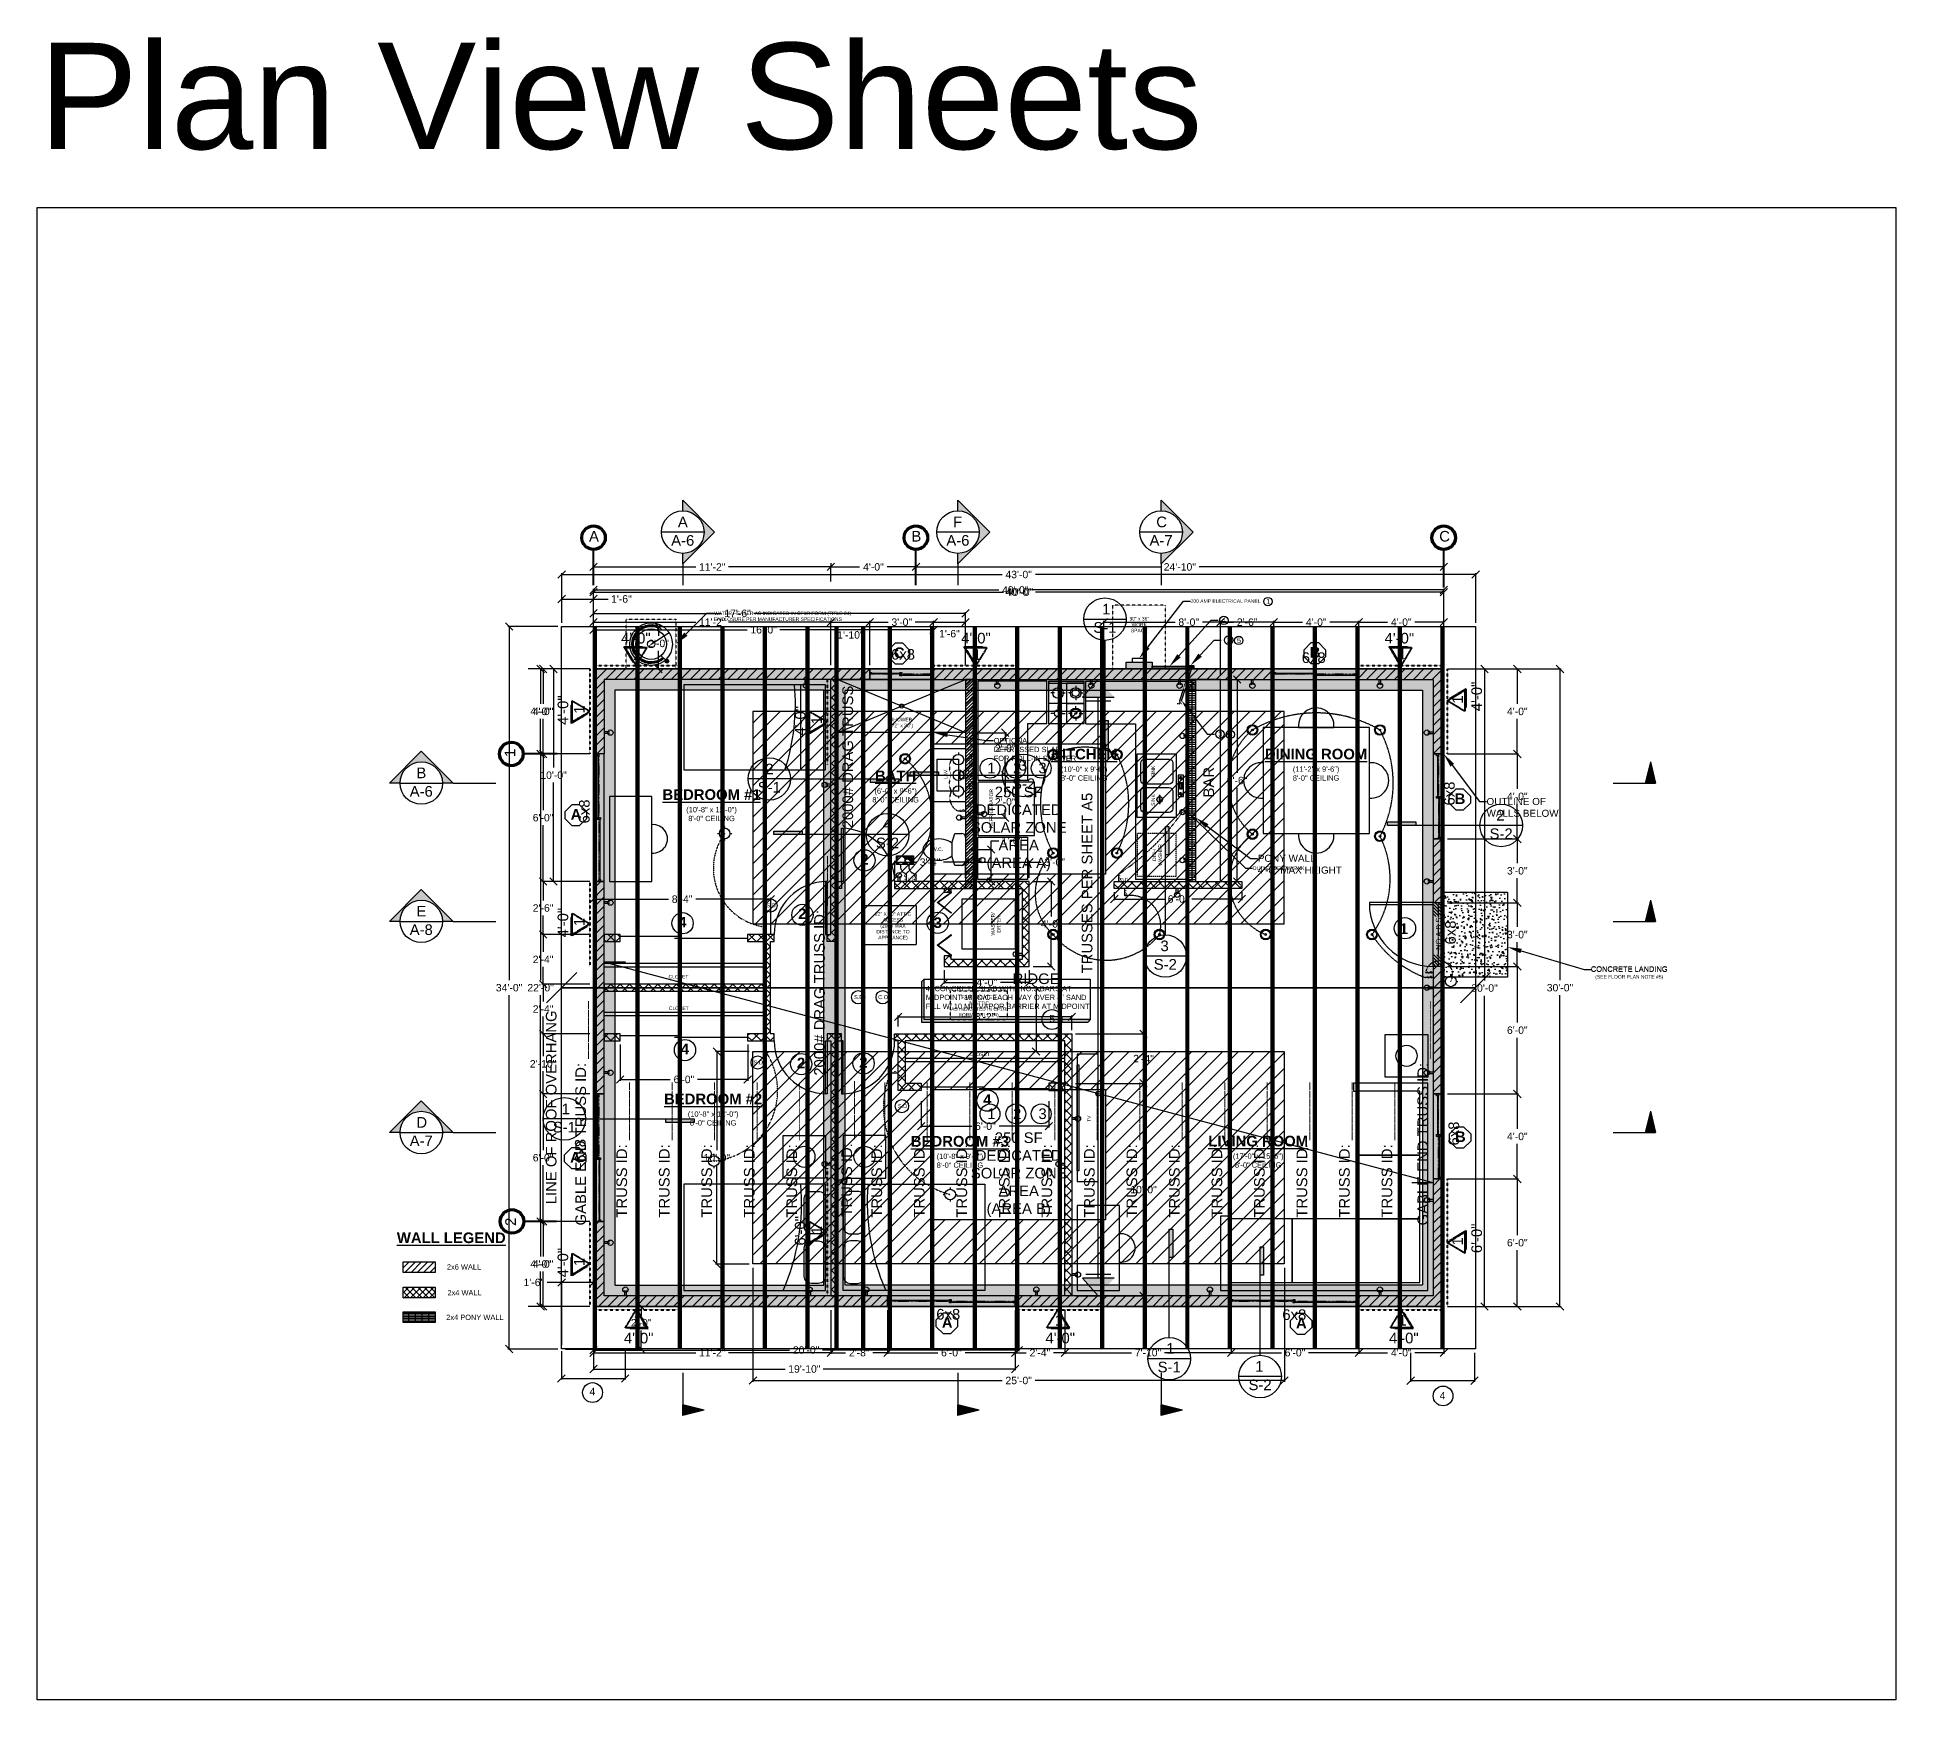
# Model space of a CAD drawing. Header units: inches. Extents: x -3572 to 2430, y -1517 to 3072.
# Drawn here: x -3572 to -2523, y -608 to 331 of the extents above; entities that cross this region are included whole.
import ezdxf
from ezdxf import colors
from ezdxf.entities.mleader import LeaderData, LeaderLine
from ezdxf.math import Vec2, Vec3

# ---------------------------------------------------------------- set-up
doc = ezdxf.new("R2010")
doc.units = ezdxf.units.IN
doc.header["$MEASUREMENT"] = 0
doc.linetypes.add('ACAD_ISO09W100', pattern=[45, 24, -3, 6, -3, 6, -3])
doc.linetypes.add('DASHED2', pattern=[0.375, 0.25, -0.125])
for name, color, linetype in [('Architectural', 2, 'Continuous'), ('Electrical - Components', 40, 'Continuous'), ('F.P. - Dim & Labels', 7, 'Continuous'), ('F.P. - Doors & Window Labels', 1, 'Continuous'), ('F.P. - Doors & Windows', 1, 'Continuous'), ('F.P. - Wall Legend', 7, 'Continuous'), ('F.P. Room Labels', 7, 'Continuous'), ('Floor Plan', 4, 'Continuous'), ('Foundation Outline', 9, 'DASHED2'), ('Foundaton - Dim & Labels', 9, 'Continuous'), ('OPTIONAL', 7, 'Continuous'), ('Plumbing', 2, 'Continuous'), ('Presentation', 7, 'Continuous'), ('Roof Framing - Dim & Labels', 7, 'Continuous'), ('Roof Overhang', 7, 'DASHED2'), ('Roof Plan', 7, 'Continuous'), ('Trusses', 7, 'Continuous')]:
    doc.layers.add(name, color=color, linetype=linetype)
doc.layers.add('Furniture', color=2, linetype='Continuous', transparency=0.7)
doc.layers.add('SHEAR WALLS', color=7, linetype='DASHED2', lineweight=40)
doc.styles.get("Standard").update_dxf_attribs({"font": 'arial.ttf'})
doc.dimstyles.get("Standard").update_dxf_attribs({"dimscale": 0.7, "dimtxt": 6, "dimasz": 6, "dimexe": 1, "dimexo": 3, "dimgap": 3, "dimtad": 0, "dimtih": 1, "dimtoh": 1, "dimdec": 4, "dimzin": 1, "dimdsep": 46, "dimlunit": 4, "dimtxsty": 'Standard', "dimblk": 'OBLIQUE', "dimcen": 0.09, "dimadec": 0, "dimazin": 0, "dimtfac": 1, "dimtdec": 4, "dimtofl": 0, "dimtmove": 0, "dimatfit": 3, "dimfxl": 1, "dimtolj": 1, "dimtzin": 0, "dimarcsym": 0})
pattern_1 = [(140, (-2845.5344, -418.865), (0.62752, 7.1726), [0.75, -8.25]), (85, (-2845.5344, -418.865), (-7.52192, -1.38751), [0.6, -6.6]), (190.4514, (-2845.482, -418.2674), (-6.8944, 5.78509), [0.6374, -7.01142]), (136.1842, (-2847.534, -418.865), (1.6552, 10.6724), [1.125, -12.375]), (186.6356, (-2847.396, -417.976), (-9.7412, 9.34662), [0.9561, -10.51714]), (81.184, (-2847.534, -418.865), (-9.7412, 9.3466), [0.9, -9.9]), (111, (-2847.0344, -417.865), (4.02619, 5.96907), [0.75, -8.25]), (56, (-2847.0344, -417.865), (-7.2515, 2.43315), [0.6, -6.6]), (161.4514, (-2846.699, -417.368), (-3.22531, 8.40222), [0.6374, -7.01142]), (127.5, (-2845.5344, -418.8652), (-3.328939, 0.121599), [0, -6.52, 0, -6.7, 0, -6.625]), (97.5, (-2845.5344, -418.865), (-3.944117, 2.630695), [0, -3.82, 0, -6.37, 0, -2.525]), (57.5, (-2845.5344, -421.0952), (0.225549, 5.338224), [0, -2.5, 0, -7.8, 0, -10.35]), (47.5, (-2845.5344, -422.095), (-1.00105, 5.83186), [0, -3.25, 0, -5.18, 0, -7.35])]

msp = doc.modelspace()

# ---------------------------------------------------------------- texts
at = {"color": 3, "insert": (-3571.17162, 327.34983), "char_height": 60, "attachment_point": 1}
msp.add_mtext_dynamic_manual_height_columns('Plan View Sheets', width=2572.0309593, gutter_width=1, heights=[0], dxfattribs=at)
at = {"layer": 'Architectural', "char_height": 2, "attachment_point": 1, "rotation": 90}
for s, insert in [('REFRIGERATOR', (-3034.51672, -116.2037)), ('\\pxqc;DISH\\PWASHER', (-2942.41425, -141.76745))]:
    msp.add_mtext_dynamic_manual_height_columns(s, width=20.9439712, gutter_width=1, heights=[0], dxfattribs=dict(at, insert=insert))
at = {"layer": 'Architectural', "char_height": 2, "attachment_point": 1}
for insert in [(-3215.68917, -198.95509), (-3215.49223, -216.81413), (-3045.49223, -242.81413)]:
    msp.add_mtext_dynamic_manual_height_columns('CLOSET', width=26.6683727, gutter_width=1, heights=[0], dxfattribs=dict(at, insert=insert))
at = {"layer": 'Electrical - Components', "attachment_point": 1}
for s, width, heights, insert, char_height in [('1', 5.0856504, [0], (-2878.22688, 13.38687), 3), ('\\pxqc;30" x 36" \\PWORK SPACE', 17.4562494, [0], (-2958.65108, 3.16841), 2), ('4', 5.0856504, [0], (-2903.41808, 2.87118), 3), ('2', 5.0856504, [0], (-2900.51089, -8.40357), 3), ('5', 5.0856504, [0], (-2894.78506, -8.56117), 3), ('3', 5.0856504, [0], (-2905.32859, -61.48728), 3), ('5', 5.0856504, [0], (-2899.60275, -61.64487), 3), ('{\\fBatangChe|b0|i0|c0|p49;S}', 13.0889423, [0], (-2962.22391, -142.80164), 2.8), ('{\\fBatangChe|b0|i0|c0|p49;S}', 13.0889423, [0], (-2958.88169, -151.10027), 2.8), ('S.D', 8.6881481, [0], (-3160.39489, -158.57198), 2.25), ('\\pxqc;22" X 30" ATTIC ACCESS\\P(20FT MAX DISTANCE TO APPLIANCE)', 28.3245461, [0], (-3103.13268, -163.54443), 2), ('S.D', 8.6881481, [0], (-3110.91965, -210.38735), 2.25), ('C.O', 8.6881481, [0], (-3097.33267, -210.38735), 2.25), ('\\pxqc;FAU LOCATED \\PIN ATTIC\\PAS INDICATED IN CF1R FORM (TITLE-24)', 31.5574432, [14.55391], (-3056.33405, -210.51494), 2), ('S.D', 8.6881481, [0], (-3167.64849, -247.2419), 2.25), ('S.D', 8.6881481, [0], (-3086.23014, -271.88933), 2.25)]:
    msp.add_mtext_dynamic_manual_height_columns(s, width=width, gutter_width=1, heights=heights, dxfattribs=dict(at, insert=insert, char_height=char_height))
at = {"layer": 'Electrical - Components'}
for insert, char_height, attachment_point, rotation in [((-3051.2995, -107.31721), 2.8, 1, 90), ((-3080.65283, -145.1848), 2.94, 1, 180), ((-3075.14315, -145.23152), 2.8, 1, 180), ((-3162.92408, -175.1848), 2.94, 3, 180), ((-2787.2995, -198.6188), 2.8, 1, 90), ((-2787.2995, -201.34641), 2.8, 1, 90), ((-3162.92408, -239.5948), 2.94, 3, 180), ((-3087.01496, -255.0561), 2.94, 3, 270)]:
    msp.add_mtext_dynamic_manual_height_columns('{\\fBatangChe|b0|i0|c0|p49;S}', width=13.0889423, gutter_width=1, heights=[0], dxfattribs=dict(at, insert=insert, char_height=char_height, attachment_point=attachment_point, rotation=rotation))
at = {"layer": 'Electrical - Components', "linetype": 'DASHED2', "char_height": 1.771875, "attachment_point": 1}
for s, insert in [('V.S', (-3080.63935, -144.11844)), ('G.D', (-2960.53364, -144.3169))]:
    msp.add_mtext_dynamic_manual_height_columns(s, width=3.4891004, gutter_width=1, heights=[0], dxfattribs=dict(at, insert=insert))
at = {"layer": 'F.P. - Dim & Labels', "char_height": 6, "attachment_point": 1}
for s, width, insert in [('A', 6.4632211, (-3210.39875, 59.82959)), ('A-6', 6.4632211, (-3214.19262, 49.3866)), ('B', 6.4632211, (-3358.01705, -81.88318)), ('A-6', 6, (-3361.81091, -92.32616))]:
    msp.add_mtext_dynamic_manual_height_columns(s, width=width, gutter_width=1, heights=[0], dxfattribs=dict(at, insert=insert))
at = {"layer": 'F.P. - Dim & Labels', "insert": (-2913.69731, -98.78216), "char_height": 6, "attachment_point": 1, "rotation": 90}
msp.add_mtext_dynamic_manual_height_columns('BAR', width=43.1365699, gutter_width=1, heights=[0], dxfattribs=at)
at = {"layer": 'F.P. - Doors & Window Labels', "char_height": 6, "attachment_point": 1}
for s, insert in [('\\pxqc;{\\fArial|b1|i0|c0|p34;C}', (-3120.48683, -14.04483)), ('\\pxqc;{\\fArial|b1|i0|c0|p34;B}', (-2885.71316, -13.84147)), ('\\pxqc;{\\fArial|b1|i0|c0|p34;B}', (-2803.89431, -96.48296)), ('\\pxqc;{\\fArial|b1|i0|c0|p34;A}', (-3302.97013, -105.30819)), ('\\pxqc;{\\fArial|b1|i0|c0|p34;2}', (-3140.18736, -130.67656)), ('\\pxqc;{\\fArial|b1|i0|c0|p34;4}', (-3242.87984, -166.1678)), ('\\pxqc;{\\fArial|b1|i0|c0|p34;2}', (-3175.21675, -161.43526)), ('{\\fArial|b1|i0|c0|p34;3}', (-3066.0404, -166.46126)), ('\\pxqc;{\\fArial|b1|i0|c0|p34;1}', (-2835.61633, -169.90982)), ('\\pxqc;{\\fArial|b1|i0|c0|p34;4}', (-3241.52853, -237.8058)), ('\\pxqc;{\\fArial|b1|i0|c0|p34;2}', (-3175.91902, -245.69916)), ('\\pxqc;{\\fArial|b1|i0|c0|p34;2}', (-3140.71226, -245.34017)), ('\\pxqc;{\\fArial|b1|i0|c0|p34;4}', (-3070.73571, -266.31693)), ('\\pxqc;{\\fArial|b1|i0|c0|p34;B}', (-2803.7085, -287.31205)), ('\\pxqc;{\\fArial|b1|i0|c0|p34;A}', (-3303.27745, -298.99481)), ('\\pxqc;{\\fArial|b1|i0|c0|p34;A}', (-3093.43245, -392.23043)), ('\\pxqc;{\\fArial|b1|i0|c0|p34;A}', (-2893.48391, -392.54819))]:
    msp.add_mtext_dynamic_manual_height_columns(s, width=70.1010121, gutter_width=1, heights=[0], dxfattribs=dict(at, insert=insert))
at = {"layer": 'F.P. - Wall Legend', "char_height": 6, "attachment_point": 1}
for s, insert in [('\\pxqc;{\\fArial|b1|i0|c0|p34;\\LWALL LEGEND}', (-3373.39252, -344.39532)), ('\\pxqc;{\\H0.5x;2x6 WALL}', (-3366.20065, -362.38192)), ('\\pxqc;{\\H0.5x;2x4 WALL}', (-3365.87707, -376.93171)), ('\\pxqc;{\\H0.5x;          2x4 PONY WALL}', (-3365.87707, -390.81462))]:
    msp.add_mtext_dynamic_manual_height_columns(s, width=70.1010121, gutter_width=1, heights=[0], dxfattribs=dict(at, insert=insert))
at = {"layer": 'F.P. Room Labels', "char_height": 6, "attachment_point": 1}
for s, insert in [('\\pxqc;{\\fArial|b1|i0|c0|p34;\\LKITCHEN\\P\\fArial|b0|i0|c0|p34;\\H0.5x;\\l(10\'-0" x 9\'-6")\\P8\'-0" CEILING}', (-3016.07018, -71.27894)), ('\\pxqc;{\\fArial|b1|i0|c0|p34;\\LDINING ROOM\\P\\fArial|b0|i0|c0|p34;\\H0.5x;\\l(11\'-2" x 9\'-6")\\P8\'-0" CEILING}', (-2885.14937, -71.25765)), ('\\pxqc;{\\fArial|b1|i0|c0|p34;\\LBATH\\P\\fArial|b0|i0|c0|p34;\\H0.5x;\\l(6\'-0" x 9\'-6")\\P8\'-0" CEILING}', (-3122.51368, -83.57989)), ('\\pxqc;{\\fArial|b1|i0|c0|p34;\\LBEDROOM #1\\P\\fArial|b0|i0|c0|p34;\\H0.5x;\\l(10\'-8" x 12\'-0")\\P8\'-0" CEILING}', (-3226.4497, -94.13311)), ('\\pxqc;{\\fArial|b1|i0|c0|p34;\\LBEDROOM #2\\P\\fArial|b0|i0|c0|p34;\\H0.5x;\\l(10\'-8" x 12\'-0")\\P8\'-0" CEILING}', (-3225.55832, -265.99094)), ('\\pxqc;{\\fArial|b1|i0|c0|p34;\\LBEDROOM #3\\P\\fArial|b0|i0|c0|p34;\\H0.5x;\\l(10\'-8" x 9\'-8")\\P8\'-0" CEILING}', (-3086.22734, -289.88335)), ('\\pxqc;{\\fArial|b1|i0|c0|p34;\\LLIVING ROOM\\P\\fArial|b0|i0|c0|p34;\\H0.5x;\\l(17\'-0" x 15\'-6")\\P8\'-0" CEILING}', (-2917.82263, -289.78322))]:
    msp.add_mtext_dynamic_manual_height_columns(s, width=70.1010121, gutter_width=1, heights=[0], dxfattribs=dict(at, insert=insert))
at = {"layer": 'Foundaton - Dim & Labels', "char_height": 6, "attachment_point": 1}
for s, insert in [('1', (-2970.9211, 10.57871)), ('S-1', (-2975.83623, 0.2291)), ('2', (-3161.00055, -79.67613)), ('S-1', (-3165.34784, -89.99621)), ('1', (-3276.01586, -271.60422)), ('S-1', (-3281.01863, -281.92639)), ('1', (-2934.68311, -406.86497)), ('S-1', (-2939.54648, -417.36733))]:
    msp.add_mtext_dynamic_manual_height_columns(s, width=6.4632211, gutter_width=1, heights=[0], dxfattribs=dict(at, insert=insert))
at = {"layer": 'Foundaton - Dim & Labels', "char_height": 3, "attachment_point": 1, "rotation": 90}
for s, width, insert in [('2x6 PLUMBING WALL', 45.9236666, (-3046.57307, -112.59512)), ('NO A.B.S', 55.5624735, (-2782.47899, -184.82982))]:
    msp.add_mtext_dynamic_manual_height_columns(s, width=width, gutter_width=1, heights=[0], dxfattribs=dict(at, insert=insert))
at = {"layer": 'Foundaton - Dim & Labels', "lineweight": 50, "insert": (-3070.46223, -205.16772), "char_height": 3, "attachment_point": 1}
msp.add_mtext_dynamic_manual_height_columns('4" CONCRETE SLAB WITH NO.3 BARS AT MIDPOINT 18" O/C EACH WAY OVER 4" SAND FILL W/ 10 MIL VAPOR BARRIER AT MIDPOINT', width=92.3437679, gutter_width=1, heights=[19.22366], dxfattribs=at)
at = {"layer": 'Furniture', "insert": (-2979.30402, -281.9371), "char_height": 2, "attachment_point": 1, "rotation": 90}
msp.add_mtext_dynamic_manual_height_columns('TV', width=26.6683727, gutter_width=1, heights=[0], dxfattribs=at)
at = {"layer": 'OPTIONAL', "char_height": 6, "attachment_point": 1}
for s, insert in [('F', (-3055.03977, 59.82959)), ('C', (-2940.3286, 59.82959)), ('A-6', (-3058.83364, 49.3866)), ('A-7', (-2944.12247, 49.3866)), ('E', (-3358.01705, -159.96895)), ('A-8', (-3361.81091, -170.41193)), ('D', (-3358.01705, -279.21621)), ('A-7', (-3361.81091, -289.65919))]:
    msp.add_mtext_dynamic_manual_height_columns(s, width=6.4632211, gutter_width=1, heights=[0], dxfattribs=dict(at, insert=insert))
at = {"layer": 'Plumbing', "char_height": 2, "attachment_point": 1}
for s, insert in [('SHOWER\\P(72" x 30")', (-3090.6627, -53.77397)), ('W.C.', (-3066.91981, -127.01517))]:
    msp.add_mtext_dynamic_manual_height_columns(s, width=26.6683727, gutter_width=1, heights=[0], dxfattribs=dict(at, insert=insert))
at = {"layer": 'Plumbing', "char_height": 2, "attachment_point": 1, "rotation": 90}
for s, width, insert in [('LAV.', 26.6683727, (-3060.28813, -88.41231)), ('SINK', 20.9439712, (-2943.07465, -87.36597)), ('SINK', 20.9439712, (-2943.07465, -103.47661)), ('\\pxqc;WASHER/\\PDRYER', 20.9439712, (-3033.53807, -180.66416))]:
    msp.add_mtext_dynamic_manual_height_columns(s, width=width, gutter_width=1, heights=[0], dxfattribs=dict(at, insert=insert))
at = {"layer": 'Roof Framing - Dim & Labels', "char_height": 6, "attachment_point": 1}
for s, width, insert in [('6x8', 30.6199099, (-3090.03387, -14.93101)), ('6x8', 30.6199099, (-2858.19879, -16.82386)), ('3', 6.4632211, (-3017.96783, -77.5789)), ('S-2', 6.4632211, (-3021.7617, -88.02188)), ('4', 6.4632211, (-3094.79109, -110.99062)), ('2', 6.4632211, (-2748.33574, -105.80271)), ('S-2', 6.4632211, (-3098.58495, -121.4336)), ('S-2', 6.4632211, (-2752.1296, -116.2457)), ('3', 6.4632211, (-2937.95048, -179.55661)), ('RIDGE', 94.0378284, (-3021.43009, -198.11815)), ('S-2', 10.4276413, (-2941.74435, -189.9996)), ('6x8', 30.6199099, (-3064.51881, -387.57728)), ('6x8', 30.6199099, (-2869.14962, -387.78941)), ('1', 6.4632211, (-2884.44012, -417.001)), ('S-2', 10.4276413, (-2888.23398, -427.44399))]:
    msp.add_mtext_dynamic_manual_height_columns(s, width=width, gutter_width=1, heights=[0], dxfattribs=dict(at, insert=insert))
at = {"layer": 'Roof Framing - Dim & Labels', "char_height": 6, "attachment_point": 1, "rotation": 90}
for s, width, insert in [('2000# DRAG TRUSS', 167.0284478, (-3117.48582, -116.19929)), ('6x8', 30.6199099, (-2777.86363, -103.317)), ('6x8', 30.6199099, (-3266.2212, -113.42397)), ('TRUSSES PER SHEET A5', 167.0284478, (-2982.37904, -198.12217)), ('6x8', 30.6199099, (-2777.23712, -181.78125)), ('LINE OF ROOF OVERHANG', 127.3460151, (-3284.94346, -328.44681)), ('6x8', 30.6199099, (-2775.34984, -295.27035)), ('6x8', 30.6199099, (-3268.52853, -305.11059))]:
    msp.add_mtext_dynamic_manual_height_columns(s, width=width, gutter_width=1, heights=[0], dxfattribs=dict(at, insert=insert))
at = {"layer": 'Roof Plan', "char_height": 6, "attachment_point": 1}
for s, width, insert in [('1', 7.5883495, (-3035.80232, -79.15295)), ('2', 7.5883495, (-3021.18243, -79.15295)), ('3', 7.5883495, (-3006.86756, -79.15295)), ('\\pxqc;250 SF \\PDEDICATED SOLAR ZONE AREA\\P(AREA A)', 78.72718, (-3057.34565, -92.67658)), ('1', 7.5883495, (-3035.80232, -274.35209)), ('2', 7.5883495, (-3021.18243, -274.35209)), ('3', 7.5883495, (-3006.86756, -274.35209)), ('\\pxqc;250 SF \\PDEDICATED SOLAR ZONE AREA\\P(AREA B)', 78.72718, (-3057.34565, -287.87572))]:
    msp.add_mtext_dynamic_manual_height_columns(s, width=width, gutter_width=1, heights=[0], dxfattribs=dict(at, insert=insert))
at = {"layer": 'SHEAR WALLS', "linetype": 'Continuous', "char_height": 6, "attachment_point": 1}
for s, insert in [('A', (-3260.56797, 51.73232)), ('B', (-3078.56797, 51.73232)), ('C', (-2780.56797, 51.73232))]:
    msp.add_mtext_dynamic_manual_height_columns(s, width=13.9144311, gutter_width=1, heights=[0], dxfattribs=dict(at, insert=insert))
at = {"layer": 'SHEAR WALLS', "char_height": 6, "attachment_point": 1}
for s, insert in [('4\'-0"', (-3242.46492, -5.78965)), ('4\'-0"', (-3050.46492, -5.78965)), ('4\'-0"', (-2811.43103, -5.81269)), ('1', (-3235.82435, -15.1022)), ('1', (-3043.82435, -15.1022)), ('1', (-2803.71878, -14.83196)), ('1', (-3235.65575, -390.98314)), ('1', (-2997.65575, -390.98314)), ('1', (-2803.65575, -390.98314)), ('4\'-0"', (-3240.88072, -401.01554)), ('4\'-0"', (-3002.88072, -401.01554)), ('4\'-0"', (-2808.88072, -401.01554))]:
    msp.add_mtext_dynamic_manual_height_columns(s, width=6.4632211, gutter_width=1, heights=[0], dxfattribs=dict(at, insert=insert))
at = {"layer": 'SHEAR WALLS', "char_height": 6, "attachment_point": 1, "rotation": 90}
for s, insert in [('4\'-0"', (-3278.32135, -57.79945)), ('1', (-2773.21662, -45.78778)), ('4\'-0"', (-2762.45332, -50.04861)), ('1', (-3269.07128, -51.42205)), ('4\'-0"', (-3144.32135, -63.79945)), ('1', (-3135.07128, -57.42205)), ('4\'-0"', (-3278.32135, -177.79945)), ('1', (-3269.07128, -171.42205)), ('6\'-0"', (-3144.37829, -351.79945)), ('1', (-3135.12822, -345.42205)), ('6\'-0"', (-2762.45332, -356.04861)), ('4\'-0"', (-3278.32135, -369.79945)), ('1', (-2773.21662, -351.78778)), ('1', (-3269.07128, -363.42205))]:
    msp.add_mtext_dynamic_manual_height_columns(s, width=6.4632211, gutter_width=1, heights=[0], dxfattribs=dict(at, insert=insert))
at = {"layer": 'SHEAR WALLS', "linetype": 'Continuous', "char_height": 6, "attachment_point": 1, "rotation": 90}
for s, insert in [('1', (-3308.1964, -75.92146)), ('2', (-3307.87067, -340.7))]:
    msp.add_mtext_dynamic_manual_height_columns(s, width=13.9144311, gutter_width=1, heights=[0], dxfattribs=dict(at, insert=insert))
at = {"layer": 'Trusses', "char_height": 6, "attachment_point": 1, "rotation": 90}
for s, width, heights, insert in [('\\pxqc;2000# DRAG TRUSS ID: ______ ', 130.9900674, [26.08894], (-3133.46872, -259.43359)), ('GABLE END TRUSS ID: _______', 129.5259493, [0], (-3268.28715, -340.41209)), ('GABLE END TRUSS ID: _______', 129.5259493, [0], (-2792.86899, -340.41209)), ('TRUSS ID: _______', 129.5259493, [0], (-3245.11063, -336.05714)), ('TRUSS ID: _______', 129.5259493, [0], (-3221.11063, -336.05714)), ('TRUSS ID: _______', 129.5259493, [0], (-3197.11063, -336.05714)), ('TRUSS ID: _______', 129.5259493, [0], (-3173.11063, -336.05714)), ('TRUSS ID: _______', 129.5259493, [0], (-3149.11063, -336.05714)), ('TRUSS ID: _______', 129.5259493, [0], (-3118.06733, -335.42458)), ('TRUSS ID: _______', 129.5259493, [0], (-3101.11063, -336.05714)), ('TRUSS ID: _______', 129.5259493, [0], (-3077.11063, -336.05714)), ('TRUSS ID: _______', 129.5259493, [0], (-3053.11063, -336.05714)), ('TRUSS ID: _______', 129.5259493, [0], (-3029.11063, -336.05714)), ('TRUSS ID: _______', 129.5259493, [0], (-3005.11063, -336.05714)), ('TRUSS ID: _______', 129.5259493, [0], (-2981.11063, -336.05714)), ('TRUSS ID: _______', 129.5259493, [0], (-2957.11063, -336.05714)), ('TRUSS ID: _______', 129.5259493, [0], (-2933.11063, -336.05714)), ('TRUSS ID: _______', 129.5259493, [0], (-2909.11063, -336.05714)), ('TRUSS ID: _______', 129.5259493, [0], (-2885.11063, -336.05714)), ('TRUSS ID: _______', 129.5259493, [0], (-2861.11063, -336.05714)), ('TRUSS ID: _______', 129.5259493, [0], (-2837.11063, -336.05714)), ('TRUSS ID: _______', 129.5259493, [0], (-2813.11063, -336.05714))]:
    msp.add_mtext_dynamic_manual_height_columns(s, width=width, gutter_width=1, heights=heights, dxfattribs=dict(at, insert=insert))

# ---------------------------------------------------------------- blocks, each defined once
blk = doc.blocks.new('_Oblique')
at = {"color": 0, "linetype": 'ByBlock', "lineweight": -2}
blk.add_line((-0.5, -0.5), (0.5, 0.5), dxfattribs=at)
blk = doc.blocks.new('*D13')
at = {"layer": 'Defpoints', "color": 0, "transparency": 16777216}
for p in [(-2778, -26.2), (-2778, -74.2), (-2736.5, -74.2)]:
    blk.add_point(p, dxfattribs=at)
at = {"layer": 'F.P. - Dim & Labels', "color": 0, "lineweight": -2, "transparency": 16777216}
for p, q in [((-2775.9, -26.2), (-2735.8, -26.2)), ((-2736.5, -26.2), (-2736.5, -45.9)), ((-2736.5, -74.2), (-2736.5, -54.4)), ((-2775.9, -74.2), (-2735.8, -74.2))]:
    blk.add_line(p, q, dxfattribs=at)
at = {"layer": 'F.P. - Dim & Labels', "color": 0, "lineweight": -2, "transparency": 16777216, "xscale": 4.199999999999999, "yscale": 4.199999999999999, "zscale": 4.199999999999999}
for p, rotation in [((-2736.5, -26.2), 90), ((-2736.5, -74.2), 270)]:
    blk.add_blockref('_Oblique', p, dxfattribs=dict(at, rotation=rotation))
at = {"layer": 'F.P. - Dim & Labels', "color": 0, "transparency": 16777216, "insert": (-2736.5, -50.2), "char_height": 4.2, "attachment_point": 5}
blk.add_mtext('\\A1;4\'-0"', dxfattribs=at)
blk = doc.blocks.new('*D14')
at = {"layer": 'Defpoints', "color": 0, "transparency": 16777216}
for p in [(-2778, -74.2), (-2778, -122.2), (-2736.5, -122.2)]:
    blk.add_point(p, dxfattribs=at)
at = {"layer": 'F.P. - Dim & Labels', "color": 0, "lineweight": -2, "transparency": 16777216}
for p, q in [((-2775.9, -74.2), (-2735.8, -74.2)), ((-2736.5, -74.2), (-2736.5, -93.9)), ((-2736.5, -122.2), (-2736.5, -102.4)), ((-2775.9, -122.2), (-2735.8, -122.2))]:
    blk.add_line(p, q, dxfattribs=at)
at = {"layer": 'F.P. - Dim & Labels', "color": 0, "lineweight": -2, "transparency": 16777216, "xscale": 4.199999999999999, "yscale": 4.199999999999999, "zscale": 4.199999999999999}
for p, rotation in [((-2736.5, -74.2), 90), ((-2736.5, -122.2), 270)]:
    blk.add_blockref('_Oblique', p, dxfattribs=dict(at, rotation=rotation))
at = {"layer": 'F.P. - Dim & Labels', "color": 0, "transparency": 16777216, "insert": (-2736.5, -98.2), "char_height": 4.2, "attachment_point": 5}
blk.add_mtext('\\A1;4\'-0"', dxfattribs=at)
blk = doc.blocks.new('*D15')
at = {"layer": 'Defpoints', "color": 0, "transparency": 16777216}
for p in [(-2778, -122.2), (-2778, -158.2), (-2736.5, -158.2)]:
    blk.add_point(p, dxfattribs=at)
at = {"layer": 'F.P. - Dim & Labels', "color": 0, "lineweight": -2, "transparency": 16777216}
for p, q in [((-2775.9, -122.2), (-2735.8, -122.2)), ((-2736.5, -122.2), (-2736.5, -135.9)), ((-2736.5, -158.2), (-2736.5, -144.4)), ((-2775.9, -158.2), (-2735.8, -158.2))]:
    blk.add_line(p, q, dxfattribs=at)
at = {"layer": 'F.P. - Dim & Labels', "color": 0, "lineweight": -2, "transparency": 16777216, "xscale": 4.199999999999999, "yscale": 4.199999999999999, "zscale": 4.199999999999999}
for p, rotation in [((-2736.5, -122.2), 90), ((-2736.5, -158.2), 270)]:
    blk.add_blockref('_Oblique', p, dxfattribs=dict(at, rotation=rotation))
at = {"layer": 'F.P. - Dim & Labels', "color": 0, "transparency": 16777216, "insert": (-2736.5, -140.2), "char_height": 4.2, "attachment_point": 5}
blk.add_mtext('\\A1;3\'-0"', dxfattribs=at)
blk = doc.blocks.new('*D16')
at = {"layer": 'Defpoints', "color": 0, "transparency": 16777216}
for p in [(-2778, -158.2), (-2778, -194.2), (-2736.5, -194.2)]:
    blk.add_point(p, dxfattribs=at)
at = {"layer": 'F.P. - Dim & Labels', "color": 0, "lineweight": -2, "transparency": 16777216}
for p, q in [((-2775.9, -158.2), (-2735.8, -158.2)), ((-2736.5, -158.2), (-2736.5, -171.9)), ((-2736.5, -194.2), (-2736.5, -180.4)), ((-2775.9, -194.2), (-2735.8, -194.2))]:
    blk.add_line(p, q, dxfattribs=at)
at = {"layer": 'F.P. - Dim & Labels', "color": 0, "lineweight": -2, "transparency": 16777216, "xscale": 4.199999999999999, "yscale": 4.199999999999999, "zscale": 4.199999999999999}
for p, rotation in [((-2736.5, -158.2), 90), ((-2736.5, -194.2), 270)]:
    blk.add_blockref('_Oblique', p, dxfattribs=dict(at, rotation=rotation))
at = {"layer": 'F.P. - Dim & Labels', "color": 0, "transparency": 16777216, "insert": (-2736.5, -176.2), "char_height": 4.2, "attachment_point": 5}
blk.add_mtext('\\A1;3\'-0"', dxfattribs=at)
blk = doc.blocks.new('*D17')
at = {"layer": 'Defpoints', "color": 0, "transparency": 16777216}
for p in [(-2778, -194.2), (-2778, -266.2), (-2736.5, -266.2)]:
    blk.add_point(p, dxfattribs=at)
at = {"layer": 'F.P. - Dim & Labels', "color": 0, "lineweight": -2, "transparency": 16777216}
for p, q in [((-2775.9, -194.2), (-2735.8, -194.2)), ((-2736.5, -194.2), (-2736.5, -225.9)), ((-2736.5, -266.2), (-2736.5, -234.4)), ((-2775.9, -266.2), (-2735.8, -266.2))]:
    blk.add_line(p, q, dxfattribs=at)
at = {"layer": 'F.P. - Dim & Labels', "color": 0, "lineweight": -2, "transparency": 16777216, "xscale": 4.199999999999999, "yscale": 4.199999999999999, "zscale": 4.199999999999999}
for p, rotation in [((-2736.5, -194.2), 90), ((-2736.5, -266.2), 270)]:
    blk.add_blockref('_Oblique', p, dxfattribs=dict(at, rotation=rotation))
at = {"layer": 'F.P. - Dim & Labels', "color": 0, "transparency": 16777216, "insert": (-2736.5, -230.2), "char_height": 4.2, "attachment_point": 5}
blk.add_mtext('\\A1;6\'-0"', dxfattribs=at)
blk = doc.blocks.new('*D18')
at = {"layer": 'Defpoints', "color": 0, "transparency": 16777216}
for p in [(-2778, -266.2), (-2778, -314.2), (-2736.5, -314.2)]:
    blk.add_point(p, dxfattribs=at)
at = {"layer": 'F.P. - Dim & Labels', "color": 0, "lineweight": -2, "transparency": 16777216}
for p, q in [((-2775.9, -266.2), (-2735.8, -266.2)), ((-2736.5, -266.2), (-2736.5, -285.9)), ((-2736.5, -314.2), (-2736.5, -294.4)), ((-2775.9, -314.2), (-2735.8, -314.2))]:
    blk.add_line(p, q, dxfattribs=at)
at = {"layer": 'F.P. - Dim & Labels', "color": 0, "lineweight": -2, "transparency": 16777216, "xscale": 4.199999999999999, "yscale": 4.199999999999999, "zscale": 4.199999999999999}
for p, rotation in [((-2736.5, -266.2), 90), ((-2736.5, -314.2), 270)]:
    blk.add_blockref('_Oblique', p, dxfattribs=dict(at, rotation=rotation))
at = {"layer": 'F.P. - Dim & Labels', "color": 0, "transparency": 16777216, "insert": (-2736.5, -290.2), "char_height": 4.2, "attachment_point": 5}
blk.add_mtext('\\A1;4\'-0"', dxfattribs=at)
blk = doc.blocks.new('*D19')
at = {"layer": 'Defpoints', "color": 0, "transparency": 16777216}
for p in [(-2778, -314.2), (-2778, -386.2), (-2736.5, -386.2)]:
    blk.add_point(p, dxfattribs=at)
at = {"layer": 'F.P. - Dim & Labels', "color": 0, "lineweight": -2, "transparency": 16777216}
for p, q in [((-2775.9, -314.2), (-2735.8, -314.2)), ((-2736.5, -314.2), (-2736.5, -345.9)), ((-2736.5, -386.2), (-2736.5, -354.4)), ((-2775.9, -386.2), (-2735.8, -386.2))]:
    blk.add_line(p, q, dxfattribs=at)
at = {"layer": 'F.P. - Dim & Labels', "color": 0, "lineweight": -2, "transparency": 16777216, "xscale": 4.199999999999999, "yscale": 4.199999999999999, "zscale": 4.199999999999999}
for p, rotation in [((-2736.5, -314.2), 90), ((-2736.5, -386.2), 270)]:
    blk.add_blockref('_Oblique', p, dxfattribs=dict(at, rotation=rotation))
at = {"layer": 'F.P. - Dim & Labels', "color": 0, "transparency": 16777216, "insert": (-2736.5, -350.2), "char_height": 4.2, "attachment_point": 5}
blk.add_mtext('\\A1;6\'-0"', dxfattribs=at)
blk = doc.blocks.new('*D20')
at = {"layer": 'Defpoints', "color": 0, "transparency": 16777216}
for p in [(-3286.5, -338.2), (-3258, -338.2), (-3258, -386.2)]:
    blk.add_point(p, dxfattribs=at)
at = {"layer": 'F.P. - Dim & Labels', "color": 0, "lineweight": -2, "transparency": 16777216}
for p, q in [((-3260.1, -338.2), (-3287.2, -338.2)), ((-3286.5, -338.2), (-3286.5, -357.9)), ((-3286.5, -386.2), (-3286.5, -366.4)), ((-3260.1, -386.2), (-3287.2, -386.2))]:
    blk.add_line(p, q, dxfattribs=at)
at = {"layer": 'F.P. - Dim & Labels', "color": 0, "lineweight": -2, "transparency": 16777216, "xscale": 4.199999999999999, "yscale": 4.199999999999999, "zscale": 4.199999999999999}
for p, rotation in [((-3286.5, -338.2), 90), ((-3286.5, -386.2), 270)]:
    blk.add_blockref('_Oblique', p, dxfattribs=dict(at, rotation=rotation))
at = {"layer": 'F.P. - Dim & Labels', "color": 0, "transparency": 16777216, "insert": (-3286.5, -362.2), "char_height": 4.2, "attachment_point": 5}
blk.add_mtext('\\A1;4\'-0"', dxfattribs=at)
blk = doc.blocks.new('*D28')
at = {"layer": 'Defpoints', "color": 0, "transparency": 16777216}
for p in [(-2778, 17.2), (-3258, -26.2), (-2778, -26.2)]:
    blk.add_point(p, dxfattribs=at)
at = {"layer": 'F.P. - Dim & Labels', "color": 0, "lineweight": -2, "transparency": 16777216}
for p, q in [((-3258, -24.1), (-3258, 17.9)), ((-3258, 17.2), (-3026.6, 17.2)), ((-2778, 17.2), (-3007.8, 17.2)), ((-2778, -24.1), (-2778, 17.9))]:
    blk.add_line(p, q, dxfattribs=at)
at = {"layer": 'F.P. - Dim & Labels', "color": 0, "lineweight": -2, "transparency": 16777216, "xscale": 4.199999999999999, "yscale": 4.199999999999999, "zscale": 4.199999999999999, "rotation": 180}
blk.add_blockref('_Oblique', (-3258, 17.2), dxfattribs=at)
at = {"layer": 'F.P. - Dim & Labels', "color": 0, "lineweight": -2, "transparency": 16777216, "xscale": 4.199999999999999, "yscale": 4.199999999999999, "zscale": 4.199999999999999}
blk.add_blockref('_Oblique', (-2778, 17.2), dxfattribs=at)
at = {"layer": 'F.P. - Dim & Labels', "color": 0, "transparency": 16777216, "insert": (-3017.2, 17.2), "char_height": 4.2, "attachment_point": 5}
blk.add_mtext('\\A1;40\'-0"', dxfattribs=at)
blk = doc.blocks.new('*D29')
at = {"layer": 'Defpoints', "color": 0, "transparency": 16777216}
for p in [(-2778, -26.2), (-2712.4, -26.2), (-2778, -386.2)]:
    blk.add_point(p, dxfattribs=at)
at = {"layer": 'F.P. - Dim & Labels', "color": 0, "lineweight": -2, "transparency": 16777216}
for p, q in [((-2775.9, -26.2), (-2711.7, -26.2)), ((-2712.4, -26.2), (-2712.4, -201.9)), ((-2712.4, -386.2), (-2712.4, -210.4)), ((-2775.9, -386.2), (-2711.7, -386.2))]:
    blk.add_line(p, q, dxfattribs=at)
at = {"layer": 'F.P. - Dim & Labels', "color": 0, "lineweight": -2, "transparency": 16777216, "xscale": 4.199999999999999, "yscale": 4.199999999999999, "zscale": 4.199999999999999}
for p, rotation in [((-2712.4, -26.2), 90), ((-2712.4, -386.2), 270)]:
    blk.add_blockref('_Oblique', p, dxfattribs=dict(at, rotation=rotation))
at = {"layer": 'F.P. - Dim & Labels', "color": 0, "transparency": 16777216, "insert": (-2712.4, -206.2), "char_height": 4.2, "attachment_point": 5}
blk.add_mtext('\\A1;30\'-0"', dxfattribs=at)
blk = doc.blocks.new('*D33')
at = {"layer": 'Defpoints', "color": 0, "transparency": 16777216}
for p in [(-2964, -150.2), (-2892, -150.2), (-2892, -156.1)]:
    blk.add_point(p, dxfattribs=at)
at = {"layer": 'F.P. - Dim & Labels', "color": 0, "lineweight": -2, "transparency": 16777216}
for p, q in [((-2964, -152.3), (-2964, -156.8)), ((-2964, -156.1), (-2935.7, -156.1)), ((-2892, -156.1), (-2920.3, -156.1)), ((-2892, -152.3), (-2892, -156.8))]:
    blk.add_line(p, q, dxfattribs=at)
at = {"layer": 'F.P. - Dim & Labels', "color": 0, "lineweight": -2, "transparency": 16777216, "xscale": 4.199999999999999, "yscale": 4.199999999999999, "zscale": 4.199999999999999, "rotation": 180}
blk.add_blockref('_Oblique', (-2964, -156.1), dxfattribs=at)
at = {"layer": 'F.P. - Dim & Labels', "color": 0, "lineweight": -2, "transparency": 16777216, "xscale": 4.199999999999999, "yscale": 4.199999999999999, "zscale": 4.199999999999999}
blk.add_blockref('_Oblique', (-2892, -156.1), dxfattribs=at)
at = {"layer": 'F.P. - Dim & Labels', "color": 0, "transparency": 16777216, "insert": (-2928, -156.1), "char_height": 4.2, "attachment_point": 5}
blk.add_mtext('\\A1;6\'-0"', dxfattribs=at)
blk = doc.blocks.new('*D34')
at = {"layer": 'Defpoints', "color": 0, "transparency": 16777216}
for p in [(-3060, -194.2), (-3012, -194.2), (-3012, -203.2)]:
    blk.add_point(p, dxfattribs=at)
at = {"layer": 'F.P. - Dim & Labels', "color": 0, "lineweight": -2, "transparency": 16777216}
for p, q in [((-3060, -196.3), (-3060, -203.9)), ((-3012, -196.3), (-3012, -203.9)), ((-3060, -203.2), (-3043.8, -203.2)), ((-3012, -203.2), (-3028.3, -203.2))]:
    blk.add_line(p, q, dxfattribs=at)
at = {"layer": 'F.P. - Dim & Labels', "color": 0, "lineweight": -2, "transparency": 16777216, "xscale": 4.199999999999999, "yscale": 4.199999999999999, "zscale": 4.199999999999999, "rotation": 180}
blk.add_blockref('_Oblique', (-3060, -203.2), dxfattribs=at)
at = {"layer": 'F.P. - Dim & Labels', "color": 0, "lineweight": -2, "transparency": 16777216, "xscale": 4.199999999999999, "yscale": 4.199999999999999, "zscale": 4.199999999999999}
blk.add_blockref('_Oblique', (-3012, -203.2), dxfattribs=at)
at = {"layer": 'F.P. - Dim & Labels', "color": 0, "transparency": 16777216, "insert": (-3036, -203.2), "char_height": 4.2, "attachment_point": 5}
blk.add_mtext('\\A1;4\'-0"', dxfattribs=at)
blk = doc.blocks.new('*D35')
at = {"layer": 'Defpoints', "color": 0, "transparency": 16777216}
for p in [(-3012, -146.2), (-3012, -194.2), (-2999.6, -194.2)]:
    blk.add_point(p, dxfattribs=at)
at = {"layer": 'F.P. - Dim & Labels', "color": 0, "lineweight": -2, "transparency": 16777216}
for p, q in [((-3009.9, -146.2), (-2998.9, -146.2)), ((-2999.6, -146.2), (-2999.6, -165.9)), ((-2999.6, -194.2), (-2999.6, -174.4)), ((-3009.9, -194.2), (-2998.9, -194.2))]:
    blk.add_line(p, q, dxfattribs=at)
at = {"layer": 'F.P. - Dim & Labels', "color": 0, "lineweight": -2, "transparency": 16777216, "xscale": 4.199999999999999, "yscale": 4.199999999999999, "zscale": 4.199999999999999}
for p, rotation in [((-2999.6, -146.2), 90), ((-2999.6, -194.2), 270)]:
    blk.add_blockref('_Oblique', p, dxfattribs=dict(at, rotation=rotation))
at = {"layer": 'F.P. - Dim & Labels', "color": 0, "transparency": 16777216, "insert": (-2999.6, -170.2), "char_height": 4.2, "attachment_point": 5}
blk.add_mtext('\\A1;4\'-0"', dxfattribs=at)
blk = doc.blocks.new('*D36')
at = {"layer": 'Defpoints', "color": 0, "transparency": 16777216}
for p in [(-2918, -32.2), (-2918, -146.2), (-2894.7, -146.2)]:
    blk.add_point(p, dxfattribs=at)
at = {"layer": 'F.P. - Dim & Labels', "color": 0, "lineweight": -2, "transparency": 16777216}
for p, q in [((-2915.9, -32.2), (-2894, -32.2)), ((-2894.7, -32.2), (-2894.7, -84.9)), ((-2894.7, -146.2), (-2894.7, -93.4)), ((-2915.9, -146.2), (-2894, -146.2))]:
    blk.add_line(p, q, dxfattribs=at)
at = {"layer": 'F.P. - Dim & Labels', "color": 0, "lineweight": -2, "transparency": 16777216, "xscale": 4.199999999999999, "yscale": 4.199999999999999, "zscale": 4.199999999999999}
for p, rotation in [((-2894.7, -32.2), 90), ((-2894.7, -146.2), 270)]:
    blk.add_blockref('_Oblique', p, dxfattribs=dict(at, rotation=rotation))
at = {"layer": 'F.P. - Dim & Labels', "color": 0, "transparency": 16777216, "insert": (-2894.7, -89.2), "char_height": 4.2, "attachment_point": 5}
blk.add_mtext('\\A1;9\'-6"', dxfattribs=at)
blk = doc.blocks.new('*D37')
at = {"layer": 'Defpoints', "color": 0, "transparency": 16777216}
for p in [(-2760, 27.1), (-3276, -2.2), (-2760, -2.2)]:
    blk.add_point(p, dxfattribs=at)
at = {"layer": 'Roof Plan', "color": 0, "lineweight": -2, "transparency": 16777216}
for p, q in [((-3276, -0.1), (-3276, 27.8)), ((-3276, 27.1), (-3027.4, 27.1)), ((-2760, 27.1), (-3008.6, 27.1)), ((-2760, -0.1), (-2760, 27.8))]:
    blk.add_line(p, q, dxfattribs=at)
at = {"layer": 'Roof Plan', "color": 0, "lineweight": -2, "transparency": 16777216, "xscale": 4.199999999999999, "yscale": 4.199999999999999, "zscale": 4.199999999999999, "rotation": 180}
blk.add_blockref('_Oblique', (-3276, 27.1), dxfattribs=at)
at = {"layer": 'Roof Plan', "color": 0, "lineweight": -2, "transparency": 16777216, "xscale": 4.199999999999999, "yscale": 4.199999999999999, "zscale": 4.199999999999999}
blk.add_blockref('_Oblique', (-2760, 27.1), dxfattribs=at)
at = {"layer": 'Roof Plan', "color": 0, "transparency": 16777216, "insert": (-3018, 27.1), "char_height": 4.2, "attachment_point": 5}
blk.add_mtext('\\A1;43\'-0"', dxfattribs=at)
blk = doc.blocks.new('*D38')
at = {"layer": 'Defpoints', "color": 0, "transparency": 16777216}
for p in [(-3276, -2.2), (-3305.7, -410.2), (-3276, -410.2)]:
    blk.add_point(p, dxfattribs=at)
at = {"layer": 'Roof Plan', "color": 0, "lineweight": -2, "transparency": 16777216}
for p, q in [((-3278.1, -2.2), (-3306.4, -2.2)), ((-3305.7, -2.2), (-3305.7, -201.9)), ((-3305.7, -410.2), (-3305.7, -210.4)), ((-3278.1, -410.2), (-3306.4, -410.2))]:
    blk.add_line(p, q, dxfattribs=at)
at = {"layer": 'Roof Plan', "color": 0, "lineweight": -2, "transparency": 16777216, "xscale": 4.199999999999999, "yscale": 4.199999999999999, "zscale": 4.199999999999999}
for p, rotation in [((-3305.7, -2.2), 90), ((-3305.7, -410.2), 270)]:
    blk.add_blockref('_Oblique', p, dxfattribs=dict(at, rotation=rotation))
at = {"layer": 'Roof Plan', "color": 0, "transparency": 16777216, "insert": (-3305.7, -206.2), "char_height": 4.2, "attachment_point": 5}
blk.add_mtext('\\A1;34\'-0"', dxfattribs=at)
blk = doc.blocks.new('*D39')
at = {"layer": 'Defpoints', "color": 0, "transparency": 16777216}
for p in [(-3228.5, -2.2), (-3221.3, -2.2), (-3227.7, -26.2)]:
    blk.add_point(p, dxfattribs=at)
at = {"layer": 'Roof Plan', "color": 0, "lineweight": -2, "transparency": 16777216}
for p, q in [((-3226.4, -2.2), (-3220.6, -2.2)), ((-3221.3, -2.2), (-3221.3, -7.5)), ((-3221.3, -26.2), (-3221.3, -16)), ((-3225.6, -26.2), (-3220.6, -26.2))]:
    blk.add_line(p, q, dxfattribs=at)
at = {"layer": 'Roof Plan', "color": 0, "lineweight": -2, "transparency": 16777216, "xscale": 4.199999999999999, "yscale": 4.199999999999999, "zscale": 4.199999999999999}
for p, rotation in [((-3221.3, -2.2), 90), ((-3221.3, -26.2), 270)]:
    blk.add_blockref('_Oblique', p, dxfattribs=dict(at, rotation=rotation))
at = {"layer": 'Roof Plan', "color": 0, "transparency": 16777216, "insert": (-3221.3, -11.8), "char_height": 4.2, "attachment_point": 5}
blk.add_mtext('\\A1;2\'-0"', dxfattribs=at)
blk = doc.blocks.new('*D40')
at = {"layer": 'Defpoints', "color": 0, "transparency": 16777216}
for p in [(-3276, 13.3), (-3276, -2.2), (-3258, -26.2)]:
    blk.add_point(p, dxfattribs=at)
at = {"layer": 'Roof Plan', "color": 0, "lineweight": -2, "transparency": 16777216}
for p, q in [((-3276, -0.1), (-3276, 14)), ((-3276, 13.3), (-3258, 13.3)), ((-3258, -24.1), (-3258, 14)), ((-3258, 13.3), (-3249.8, 13.3))]:
    blk.add_line(p, q, dxfattribs=at)
at = {"layer": 'Roof Plan', "color": 0, "lineweight": -2, "transparency": 16777216, "xscale": 4.199999999999999, "yscale": 4.199999999999999, "zscale": 4.199999999999999, "rotation": 180}
blk.add_blockref('_Oblique', (-3276, 13.3), dxfattribs=at)
at = {"layer": 'Roof Plan', "color": 0, "lineweight": -2, "transparency": 16777216, "xscale": 4.199999999999999, "yscale": 4.199999999999999, "zscale": 4.199999999999999}
blk.add_blockref('_Oblique', (-3258, 13.3), dxfattribs=at)
at = {"layer": 'Roof Plan', "color": 0, "transparency": 16777216, "insert": (-3242.3, 13.3), "char_height": 4.2, "attachment_point": 5}
blk.add_mtext('\\A1;1\'-6"', dxfattribs=at)
blk = doc.blocks.new('*D41')
at = {"layer": 'Defpoints', "color": 0, "transparency": 16777216}
for p in [(-3276, -372.6), (-3258, -386.2), (-3276, -410.2)]:
    blk.add_point(p, dxfattribs=at)
at = {"layer": 'Roof Plan', "color": 0, "lineweight": -2, "transparency": 16777216}
for p, q in [((-3276, -372.6), (-3284.2, -372.6)), ((-3276, -408.1), (-3276, -371.9)), ((-3258, -372.6), (-3276, -372.6)), ((-3258, -384.1), (-3258, -371.9))]:
    blk.add_line(p, q, dxfattribs=at)
at = {"layer": 'Roof Plan', "color": 0, "lineweight": -2, "transparency": 16777216, "xscale": 4.199999999999999, "yscale": 4.199999999999999, "zscale": 4.199999999999999, "rotation": 180}
blk.add_blockref('_Oblique', (-3276, -372.6), dxfattribs=at)
at = {"layer": 'Roof Plan', "color": 0, "lineweight": -2, "transparency": 16777216, "xscale": 4.199999999999999, "yscale": 4.199999999999999, "zscale": 4.199999999999999}
blk.add_blockref('_Oblique', (-3258, -372.6), dxfattribs=at)
at = {"layer": 'Roof Plan', "color": 0, "transparency": 16777216, "insert": (-3291.7, -372.6), "char_height": 4.2, "attachment_point": 5}
blk.add_mtext('\\A1;1\'-6"', dxfattribs=at)
blk = doc.blocks.new('*D42')
at = {"layer": 'Defpoints', "color": 0, "transparency": 16777216}
for p in [(-3258, -386.2), (-3276, -410.2), (-3231.1, -410.2)]:
    blk.add_point(p, dxfattribs=at)
at = {"layer": 'Roof Plan', "color": 0, "lineweight": -2, "transparency": 16777216}
for p, q in [((-3255.9, -386.2), (-3230.4, -386.2)), ((-3231.1, -386.2), (-3231.1, -391.2)), ((-3231.1, -410.2), (-3231.1, -399.7)), ((-3273.9, -410.2), (-3230.4, -410.2))]:
    blk.add_line(p, q, dxfattribs=at)
at = {"layer": 'Roof Plan', "color": 0, "lineweight": -2, "transparency": 16777216, "xscale": 4.199999999999999, "yscale": 4.199999999999999, "zscale": 4.199999999999999}
for p, rotation in [((-3231.1, -386.2), 90), ((-3231.1, -410.2), 270)]:
    blk.add_blockref('_Oblique', p, dxfattribs=dict(at, rotation=rotation))
at = {"layer": 'Roof Plan', "color": 0, "transparency": 16777216, "insert": (-3231.1, -395.4), "char_height": 4.2, "attachment_point": 5}
blk.add_mtext('\\A1;2\'-0"', dxfattribs=at)
blk = doc.blocks.new('*D43')
at = {"layer": 'Defpoints', "color": 0, "transparency": 16777216}
for p in [(-3168, -362.2), (-2868, -362.2), (-2868, -428)]:
    blk.add_point(p, dxfattribs=at)
at = {"layer": 'Roof Plan', "color": 0, "lineweight": -2, "transparency": 16777216}
for p, q in [((-3168, -364.3), (-3168, -428.7)), ((-2868, -364.3), (-2868, -428.7)), ((-3168, -428), (-3027.4, -428)), ((-2868, -428), (-3008.7, -428))]:
    blk.add_line(p, q, dxfattribs=at)
at = {"layer": 'Roof Plan', "color": 0, "lineweight": -2, "transparency": 16777216, "xscale": 4.199999999999999, "yscale": 4.199999999999999, "zscale": 4.199999999999999, "rotation": 180}
blk.add_blockref('_Oblique', (-3168, -428), dxfattribs=at)
at = {"layer": 'Roof Plan', "color": 0, "lineweight": -2, "transparency": 16777216, "xscale": 4.199999999999999, "yscale": 4.199999999999999, "zscale": 4.199999999999999}
blk.add_blockref('_Oblique', (-2868, -428), dxfattribs=at)
at = {"layer": 'Roof Plan', "color": 0, "transparency": 16777216, "insert": (-3018, -428), "char_height": 4.2, "attachment_point": 5}
blk.add_mtext('\\A1;25\'-0"', dxfattribs=at)
blk = doc.blocks.new('*D44')
at = {"layer": 'Defpoints', "color": 0, "transparency": 16777216}
for p in [(-3018, -206.2), (-3018, -242.2), (-3008.2, -242.2)]:
    blk.add_point(p, dxfattribs=at)
at = {"layer": 'Roof Plan', "color": 0, "lineweight": -2, "transparency": 16777216}
for p, q in [((-3015.9, -206.2), (-3007.5, -206.2)), ((-3008.2, -206.2), (-3008.2, -242.2)), ((-3015.9, -242.2), (-3007.5, -242.2))]:
    blk.add_line(p, q, dxfattribs=at)
at = {"layer": 'Roof Plan', "color": 0, "lineweight": -2, "transparency": 16777216, "xscale": 4.199999999999999, "yscale": 4.199999999999999, "zscale": 4.199999999999999}
for p, rotation in [((-3008.2, -206.2), 90), ((-3008.2, -242.2), 270)]:
    blk.add_blockref('_Oblique', p, dxfattribs=dict(at, rotation=rotation))
at = {"layer": 'Roof Plan', "color": 0, "transparency": 16777216, "insert": (-2999.1, -223.7), "char_height": 4.2, "attachment_point": 5}
blk.add_mtext('\\A1;5', dxfattribs=at)
blk = doc.blocks.new('*D45')
at = {"layer": 'Defpoints', "color": 0, "transparency": 16777216}
for p in [(-2778, 18.4), (-3258, -26.2), (-2778, -26.2)]:
    blk.add_point(p, dxfattribs=at)
at = {"layer": 'Foundaton - Dim & Labels', "color": 0, "lineweight": -2, "transparency": 16777216}
for p, q in [((-3258, -24.1), (-3258, 19.1)), ((-3258, 18.4), (-3029.3, 18.4)), ((-2778, 18.4), (-3010.5, 18.4)), ((-2778, -24.1), (-2778, 19.1))]:
    blk.add_line(p, q, dxfattribs=at)
at = {"layer": 'Foundaton - Dim & Labels', "color": 0, "lineweight": -2, "transparency": 16777216, "xscale": 4.199999999999999, "yscale": 4.199999999999999, "zscale": 4.199999999999999, "rotation": 180}
blk.add_blockref('_Oblique', (-3258, 18.4), dxfattribs=at)
at = {"layer": 'Foundaton - Dim & Labels', "color": 0, "lineweight": -2, "transparency": 16777216, "xscale": 4.199999999999999, "yscale": 4.199999999999999, "zscale": 4.199999999999999}
blk.add_blockref('_Oblique', (-2778, 18.4), dxfattribs=at)
at = {"layer": 'Foundaton - Dim & Labels', "color": 0, "transparency": 16777216, "insert": (-3019.9, 18.4), "char_height": 4.2, "attachment_point": 5}
blk.add_mtext('\\A1;40\'-0"', dxfattribs=at)
blk = doc.blocks.new('*D46')
at = {"layer": 'Defpoints', "color": 0, "transparency": 16777216}
for p in [(-3276.2, -409.3), (-3240.2, -409.3), (-3240.2, -426.8)]:
    blk.add_point(p, dxfattribs=at)
at = {"layer": 'Roof Plan', "color": 0, "lineweight": -2, "transparency": 16777216}
for p, q in [((-3276.2, -411.4), (-3276.2, -427.5)), ((-3240.2, -411.4), (-3240.2, -427.5)), ((-3276.2, -426.8), (-3240.2, -426.8))]:
    blk.add_line(p, q, dxfattribs=at)
at = {"layer": 'Roof Plan', "color": 0, "lineweight": -2, "transparency": 16777216, "xscale": 4.199999999999999, "yscale": 4.199999999999999, "zscale": 4.199999999999999, "rotation": 180}
blk.add_blockref('_Oblique', (-3276.2, -426.8), dxfattribs=at)
at = {"layer": 'Roof Plan', "color": 0, "lineweight": -2, "transparency": 16777216, "xscale": 4.199999999999999, "yscale": 4.199999999999999, "zscale": 4.199999999999999}
blk.add_blockref('_Oblique', (-3240.2, -426.8), dxfattribs=at)
at = {"layer": 'Roof Plan', "color": 0, "transparency": 16777216, "insert": (-3258.7, -434.2), "char_height": 4.2, "attachment_point": 5}
blk.add_mtext('\\A1;4', dxfattribs=at)
blk = doc.blocks.new('*D47')
at = {"layer": 'Defpoints', "color": 0, "transparency": 16777216}
for p in [(-2796.7, -410.2), (-2760.7, -410.2), (-2796.7, -428.1)]:
    blk.add_point(p, dxfattribs=at)
at = {"layer": 'Roof Plan', "color": 0, "lineweight": -2, "transparency": 16777216}
for p, q in [((-2796.7, -412.3), (-2796.7, -428.8)), ((-2760.7, -412.3), (-2760.7, -428.8)), ((-2760.7, -428.1), (-2796.7, -428.1))]:
    blk.add_line(p, q, dxfattribs=at)
at = {"layer": 'Roof Plan', "color": 0, "lineweight": -2, "transparency": 16777216, "xscale": 4.199999999999999, "yscale": 4.199999999999999, "zscale": 4.199999999999999, "rotation": 180}
blk.add_blockref('_Oblique', (-2796.7, -428.1), dxfattribs=at)
at = {"layer": 'Roof Plan', "color": 0, "lineweight": -2, "transparency": 16777216, "xscale": 4.199999999999999, "yscale": 4.199999999999999, "zscale": 4.199999999999999}
blk.add_blockref('_Oblique', (-2760.7, -428.1), dxfattribs=at)
at = {"layer": 'Roof Plan', "color": 0, "transparency": 16777216, "insert": (-2778.7, -436.5), "char_height": 4.2, "width": 14.055, "attachment_point": 5}
blk.add_mtext('\\A1;4', dxfattribs=at)
blk = doc.blocks.new('*D48')
at = {"layer": 'Defpoints', "color": 0, "transparency": 16777216}
for p in [(-3073, -268.2), (-3001, -268.2), (-3001, -284.4)]:
    blk.add_point(p, dxfattribs=at)
at = {"layer": 'F.P. - Dim & Labels', "color": 0, "lineweight": -2, "transparency": 16777216}
for p, q in [((-3073, -270.3), (-3073, -285.1)), ((-3001, -270.3), (-3001, -285.1)), ((-3073, -284.4), (-3044.5, -284.4)), ((-3001, -284.4), (-3029.1, -284.4))]:
    blk.add_line(p, q, dxfattribs=at)
at = {"layer": 'F.P. - Dim & Labels', "color": 0, "lineweight": -2, "transparency": 16777216, "xscale": 4.199999999999999, "yscale": 4.199999999999999, "zscale": 4.199999999999999, "rotation": 180}
blk.add_blockref('_Oblique', (-3073, -284.4), dxfattribs=at)
at = {"layer": 'F.P. - Dim & Labels', "color": 0, "lineweight": -2, "transparency": 16777216, "xscale": 4.199999999999999, "yscale": 4.199999999999999, "zscale": 4.199999999999999}
blk.add_blockref('_Oblique', (-3001, -284.4), dxfattribs=at)
at = {"layer": 'F.P. - Dim & Labels', "color": 0, "transparency": 16777216, "insert": (-3036.8, -284.4), "char_height": 4.2, "attachment_point": 5}
blk.add_mtext('\\A1;6\'-0"', dxfattribs=at)
blk = doc.blocks.new('*D49')
at = {"layer": 'Defpoints', "color": 0, "transparency": 16777216}
for p in [(-3168, -242.2), (-3188.4, -362.2), (-3168, -362.2)]:
    blk.add_point(p, dxfattribs=at)
at = {"layer": 'Roof Plan', "color": 0, "lineweight": -2, "transparency": 16777216}
for p, q in [((-3170.1, -242.2), (-3189.1, -242.2)), ((-3188.4, -242.2), (-3188.4, -297.9)), ((-3188.4, -362.2), (-3188.4, -306.4)), ((-3170.1, -362.2), (-3189.1, -362.2))]:
    blk.add_line(p, q, dxfattribs=at)
at = {"layer": 'Roof Plan', "color": 0, "lineweight": -2, "transparency": 16777216, "xscale": 4.199999999999999, "yscale": 4.199999999999999, "zscale": 4.199999999999999}
for p, rotation in [((-3188.4, -242.2), 90), ((-3188.4, -362.2), 270)]:
    blk.add_blockref('_Oblique', p, dxfattribs=dict(at, rotation=rotation))
at = {"layer": 'Roof Plan', "color": 0, "transparency": 16777216, "insert": (-3188.4, -302.2), "char_height": 4.2, "attachment_point": 5}
blk.add_mtext('\\A1;10\'-0"', dxfattribs=at)
blk = doc.blocks.new('*D50')
at = {"layer": 'Defpoints', "color": 0, "transparency": 16777216}
for p in [(-2778, -26.2), (-2778, -386.2), (-2755, -386.2)]:
    blk.add_point(p, dxfattribs=at)
at = {"layer": 'Foundaton - Dim & Labels', "color": 0, "lineweight": -2, "transparency": 16777216}
for p, q in [((-2775.9, -26.2), (-2754.3, -26.2)), ((-2755, -26.2), (-2755, -202.2)), ((-2755, -386.2), (-2755, -210.7)), ((-2775.9, -386.2), (-2754.3, -386.2))]:
    blk.add_line(p, q, dxfattribs=at)
at = {"layer": 'Foundaton - Dim & Labels', "color": 0, "lineweight": -2, "transparency": 16777216, "xscale": 4.199999999999999, "yscale": 4.199999999999999, "zscale": 4.199999999999999}
for p, rotation in [((-2755, -26.2), 90), ((-2755, -386.2), 270)]:
    blk.add_blockref('_Oblique', p, dxfattribs=dict(at, rotation=rotation))
at = {"layer": 'Foundaton - Dim & Labels', "color": 0, "transparency": 16777216, "insert": (-2755, -206.4), "char_height": 4.2, "attachment_point": 5}
blk.add_mtext('\\A1;30\'-0"', dxfattribs=at)
blk = doc.blocks.new('*D51')
at = {"layer": 'Defpoints', "color": 0, "transparency": 16777216}
for p in [(-3048, -128.2), (-3048, -146.2), (-3033.5, -146.2)]:
    blk.add_point(p, dxfattribs=at)
at = {"layer": 'F.P. - Dim & Labels', "color": 0, "lineweight": -2, "transparency": 16777216}
for p, q in [((-3033.5, -128.2), (-3033.5, -123.2)), ((-3033.5, -123.2), (-3029.3, -123.2)), ((-3045.9, -128.2), (-3032.8, -128.2)), ((-3033.5, -146.2), (-3033.5, -128.2)), ((-3045.9, -146.2), (-3032.8, -146.2))]:
    blk.add_line(p, q, dxfattribs=at)
at = {"layer": 'F.P. - Dim & Labels', "color": 0, "lineweight": -2, "transparency": 16777216, "xscale": 4.199999999999999, "yscale": 4.199999999999999, "zscale": 4.199999999999999}
for p, rotation in [((-3033.5, -128.2), 90), ((-3033.5, -146.2), 270)]:
    blk.add_blockref('_Oblique', p, dxfattribs=dict(at, rotation=rotation))
at = {"layer": 'F.P. - Dim & Labels', "color": 0, "transparency": 16777216, "insert": (-3021.8, -123.2), "char_height": 4.2, "attachment_point": 5}
blk.add_mtext('\\A1;1\'-6"', dxfattribs=at)
blk = doc.blocks.new('*D52')
at = {"layer": 'Defpoints', "color": 0, "transparency": 16777216}
for p in [(-3048, -62.2), (-3025.6, -62.2), (-3048, -86.2)]:
    blk.add_point(p, dxfattribs=at)
at = {"layer": 'F.P. - Dim & Labels', "color": 0, "lineweight": -2, "transparency": 16777216}
for p, q in [((-3045.9, -62.2), (-3024.9, -62.2)), ((-3025.6, -62.2), (-3025.6, -66.9)), ((-3025.6, -86.2), (-3025.6, -75.4)), ((-3045.9, -86.2), (-3024.9, -86.2))]:
    blk.add_line(p, q, dxfattribs=at)
at = {"layer": 'F.P. - Dim & Labels', "color": 0, "lineweight": -2, "transparency": 16777216, "xscale": 4.199999999999999, "yscale": 4.199999999999999, "zscale": 4.199999999999999}
for p, rotation in [((-3025.6, -62.2), 90), ((-3025.6, -86.2), 270)]:
    blk.add_blockref('_Oblique', p, dxfattribs=dict(at, rotation=rotation))
at = {"layer": 'F.P. - Dim & Labels', "color": 0, "transparency": 16777216, "insert": (-3025.6, -71.1), "char_height": 4.2, "attachment_point": 5}
blk.add_mtext('\\A1;2\'-0"', dxfattribs=at)
blk = doc.blocks.new('*D53')
at = {"layer": 'Defpoints', "color": 0, "transparency": 16777216}
for p in [(-3048, -86.2), (-3048, -110.2), (-3025.6, -110.2)]:
    blk.add_point(p, dxfattribs=at)
at = {"layer": 'F.P. - Dim & Labels', "color": 0, "lineweight": -2, "transparency": 16777216}
for p, q in [((-3045.9, -86.2), (-3024.9, -86.2)), ((-3025.6, -86.2), (-3025.6, -97.1)), ((-3045.9, -110.2), (-3024.9, -110.2)), ((-3025.6, -110.2), (-3025.6, -105.6))]:
    blk.add_line(p, q, dxfattribs=at)
at = {"layer": 'F.P. - Dim & Labels', "color": 0, "lineweight": -2, "transparency": 16777216, "xscale": 4.199999999999999, "yscale": 4.199999999999999, "zscale": 4.199999999999999}
for p, rotation in [((-3025.6, -86.2), 90), ((-3025.6, -110.2), 270)]:
    blk.add_blockref('_Oblique', p, dxfattribs=dict(at, rotation=rotation))
at = {"layer": 'F.P. - Dim & Labels', "color": 0, "transparency": 16777216, "insert": (-3025.6, -101.3), "char_height": 4.2, "attachment_point": 5}
blk.add_mtext('\\A1;2\'-0"', dxfattribs=at)
blk = doc.blocks.new('*D66')
at = {"layer": 'Defpoints', "color": 0, "transparency": 16777216}
for p in [(-3048, 5.2), (-3048, -5.8), (-3258, -26.2)]:
    blk.add_point(p, dxfattribs=at)
at = {"layer": 'Foundaton - Dim & Labels', "color": 0, "lineweight": -2, "transparency": 16777216}
for p, q in [((-3258, -24.1), (-3258, 5.9)), ((-3258, 5.2), (-3185.8, 5.2)), ((-3048, 5.2), (-3167.5, 5.2)), ((-3048, -3.7), (-3048, 5.9))]:
    blk.add_line(p, q, dxfattribs=at)
at = {"layer": 'Foundaton - Dim & Labels', "color": 0, "lineweight": -2, "transparency": 16777216, "xscale": 4.199999999999999, "yscale": 4.199999999999999, "zscale": 4.199999999999999, "rotation": 180}
blk.add_blockref('_Oblique', (-3258, 5.2), dxfattribs=at)
at = {"layer": 'Foundaton - Dim & Labels', "color": 0, "lineweight": -2, "transparency": 16777216, "xscale": 4.199999999999999, "yscale": 4.199999999999999, "zscale": 4.199999999999999}
blk.add_blockref('_Oblique', (-3048, 5.2), dxfattribs=at)
at = {"layer": 'Foundaton - Dim & Labels', "color": 0, "transparency": 16777216, "insert": (-3176.7, 5.2), "char_height": 4.2, "attachment_point": 5}
blk.add_mtext('\\A1;17\'-6"', dxfattribs=at)
blk = doc.blocks.new('*D67')
at = {"layer": 'Defpoints', "color": 0, "linetype": 'Continuous', "transparency": 16777216}
for p in [(-3076, 31.4), (-2778, 31.4), (-2778, 30.7)]:
    blk.add_point(p, dxfattribs=at)
at = {"layer": 'Foundaton - Dim & Labels', "color": 0, "linetype": 'Continuous', "lineweight": -2, "transparency": 16777216}
for p, q in [((-3076, 33.5), (-3076, 32.1)), ((-2778, 32.8), (-2778, 32.1)), ((-3076, 31.4), (-2938, 31.4)), ((-2778, 31.4), (-2916.1, 31.4))]:
    blk.add_line(p, q, dxfattribs=at)
at = {"layer": 'Foundaton - Dim & Labels', "color": 0, "linetype": 'Continuous', "lineweight": -2, "transparency": 16777216, "xscale": 4.199999999999999, "yscale": 4.199999999999999, "zscale": 4.199999999999999, "rotation": 180}
blk.add_blockref('_Oblique', (-3076, 31.4), dxfattribs=at)
at = {"layer": 'Foundaton - Dim & Labels', "color": 0, "linetype": 'Continuous', "lineweight": -2, "transparency": 16777216, "xscale": 4.199999999999999, "yscale": 4.199999999999999, "zscale": 4.199999999999999}
blk.add_blockref('_Oblique', (-2778, 31.4), dxfattribs=at)
at = {"layer": 'Foundaton - Dim & Labels', "color": 0, "linetype": 'Continuous', "transparency": 16777216, "insert": (-2927, 31.4), "char_height": 4.2, "attachment_point": 5}
blk.add_mtext('\\A1;24\'-10"', dxfattribs=at)
blk = doc.blocks.new('*D68')
at = {"layer": 'Defpoints', "color": 0, "linetype": 'Continuous', "transparency": 16777216}
for p in [(-3287.9, -74.2), (-3287.9, -338.2), (-3287.9, -338.2)]:
    blk.add_point(p, dxfattribs=at)
at = {"layer": 'Foundaton - Dim & Labels', "color": 0, "linetype": 'Continuous', "lineweight": -2, "transparency": 16777216}
for p, q in [((-3290, -74.2), (-3288.6, -74.2)), ((-3287.9, -74.2), (-3287.9, -201.9)), ((-3287.9, -338.2), (-3287.9, -210.4)), ((-3290, -338.2), (-3288.6, -338.2))]:
    blk.add_line(p, q, dxfattribs=at)
at = {"layer": 'Foundaton - Dim & Labels', "color": 0, "linetype": 'Continuous', "lineweight": -2, "transparency": 16777216, "xscale": 4.199999999999999, "yscale": 4.199999999999999, "zscale": 4.199999999999999}
for p, rotation in [((-3287.9, -74.2), 90), ((-3287.9, -338.2), 270)]:
    blk.add_blockref('_Oblique', p, dxfattribs=dict(at, rotation=rotation))
at = {"layer": 'Foundaton - Dim & Labels', "color": 0, "linetype": 'Continuous', "transparency": 16777216, "insert": (-3287.9, -206.2), "char_height": 4.2, "attachment_point": 5}
blk.add_mtext('\\A1;22\'-0"', dxfattribs=at)
blk = doc.blocks.new('*D69')
at = {"layer": 'Defpoints', "color": 0, "transparency": 16777216}
for p in [(-3066, -4.1), (-3258, -26.2), (-3066, -26.2)]:
    blk.add_point(p, dxfattribs=at)
at = {"layer": 'Foundaton - Dim & Labels', "color": 0, "lineweight": -2, "transparency": 16777216}
for p, q in [((-3258, -24.1), (-3258, -3.4)), ((-3258, -4.1), (-3171.2, -4.1)), ((-3066, -4.1), (-3152.9, -4.1)), ((-3066, -24.1), (-3066, -3.4))]:
    blk.add_line(p, q, dxfattribs=at)
at = {"layer": 'Foundaton - Dim & Labels', "color": 0, "lineweight": -2, "transparency": 16777216, "xscale": 4.199999999999999, "yscale": 4.199999999999999, "zscale": 4.199999999999999, "rotation": 180}
blk.add_blockref('_Oblique', (-3258, -4.1), dxfattribs=at)
at = {"layer": 'Foundaton - Dim & Labels', "color": 0, "lineweight": -2, "transparency": 16777216, "xscale": 4.199999999999999, "yscale": 4.199999999999999, "zscale": 4.199999999999999}
blk.add_blockref('_Oblique', (-3066, -4.1), dxfattribs=at)
at = {"layer": 'Foundaton - Dim & Labels', "color": 0, "transparency": 16777216, "insert": (-3162, -4.1), "char_height": 4.2, "attachment_point": 5}
blk.add_mtext('\\A1;16\'-0"', dxfattribs=at)
blk = doc.blocks.new('*D70')
at = {"layer": 'Defpoints', "color": 0, "transparency": 16777216}
for p in [(-3258, -386.2), (-3020, -386.2), (-3020, -421.5)]:
    blk.add_point(p, dxfattribs=at)
at = {"layer": 'Foundaton - Dim & Labels', "color": 0, "lineweight": -2, "transparency": 16777216}
for p, q in [((-3258, -388.3), (-3258, -422.2)), ((-3020, -388.3), (-3020, -422.2)), ((-3258, -421.5), (-3149.8, -421.5)), ((-3020, -421.5), (-3128.3, -421.5))]:
    blk.add_line(p, q, dxfattribs=at)
at = {"layer": 'Foundaton - Dim & Labels', "color": 0, "lineweight": -2, "transparency": 16777216, "xscale": 4.199999999999999, "yscale": 4.199999999999999, "zscale": 4.199999999999999, "rotation": 180}
blk.add_blockref('_Oblique', (-3258, -421.5), dxfattribs=at)
at = {"layer": 'Foundaton - Dim & Labels', "color": 0, "lineweight": -2, "transparency": 16777216, "xscale": 4.199999999999999, "yscale": 4.199999999999999, "zscale": 4.199999999999999}
blk.add_blockref('_Oblique', (-3020, -421.5), dxfattribs=at)
at = {"layer": 'Foundaton - Dim & Labels', "color": 0, "transparency": 16777216, "insert": (-3139, -421.5), "char_height": 4.2, "attachment_point": 5}
blk.add_mtext('\\A1;19\'-10"', dxfattribs=at)
blk = doc.blocks.new('*D71')
at = {"layer": 'Defpoints', "color": 0, "transparency": 16777216}
for p in [(-3258, -26.2), (-3280.6, -146.2), (-3258, -146.2)]:
    blk.add_point(p, dxfattribs=at)
at = {"layer": 'Foundaton - Dim & Labels', "color": 0, "lineweight": -2, "transparency": 16777216}
for p, q in [((-3260.1, -26.2), (-3281.3, -26.2)), ((-3280.6, -26.2), (-3280.6, -81.9)), ((-3280.6, -146.2), (-3280.6, -90.4)), ((-3260.1, -146.2), (-3281.3, -146.2))]:
    blk.add_line(p, q, dxfattribs=at)
at = {"layer": 'Foundaton - Dim & Labels', "color": 0, "lineweight": -2, "transparency": 16777216, "xscale": 4.199999999999999, "yscale": 4.199999999999999, "zscale": 4.199999999999999}
for p, rotation in [((-3280.6, -26.2), 90), ((-3280.6, -146.2), 270)]:
    blk.add_blockref('_Oblique', p, dxfattribs=dict(at, rotation=rotation))
at = {"layer": 'Foundaton - Dim & Labels', "color": 0, "transparency": 16777216, "insert": (-3280.6, -86.2), "char_height": 4.2, "attachment_point": 5}
blk.add_mtext('\\A1;10\'-0"', dxfattribs=at)
blk = doc.blocks.new('*D72')
at = {"layer": 'Defpoints', "color": 0, "transparency": 16777216}
for p in [(-3124, 0.2), (-3258, -26.2), (-3124, -26.2)]:
    blk.add_point(p, dxfattribs=at)
at = {"layer": 'F.P. - Dim & Labels', "color": 0, "lineweight": -2, "transparency": 16777216}
for p, q in [((-3258, -24.1), (-3258, 0.9)), ((-3258, 0.2), (-3200.2, 0.2)), ((-3124, 0.2), (-3181.9, 0.2)), ((-3124, -24.1), (-3124, 0.9))]:
    blk.add_line(p, q, dxfattribs=at)
at = {"layer": 'F.P. - Dim & Labels', "color": 0, "lineweight": -2, "transparency": 16777216, "xscale": 4.199999999999999, "yscale": 4.199999999999999, "zscale": 4.199999999999999, "rotation": 180}
blk.add_blockref('_Oblique', (-3258, 0.2), dxfattribs=at)
at = {"layer": 'F.P. - Dim & Labels', "color": 0, "lineweight": -2, "transparency": 16777216, "xscale": 4.199999999999999, "yscale": 4.199999999999999, "zscale": 4.199999999999999}
blk.add_blockref('_Oblique', (-3124, 0.2), dxfattribs=at)
at = {"layer": 'F.P. - Dim & Labels', "color": 0, "transparency": 16777216, "insert": (-3191, 0.2), "char_height": 4.2, "attachment_point": 5}
blk.add_mtext('\\A1;11\'-2"', dxfattribs=at)
blk = doc.blocks.new('*D73')
at = {"layer": 'Defpoints', "color": 0, "transparency": 16777216}
for p in [(-3102, 0.2), (-3124, -26.2), (-3102, -26.2)]:
    blk.add_point(p, dxfattribs=at)
at = {"layer": 'F.P. - Dim & Labels', "color": 0, "lineweight": -2, "transparency": 16777216}
for p, q in [((-3124, -24.1), (-3124, 0.9)), ((-3124, 0.2), (-3102, 0.2)), ((-3102, -24.1), (-3102, 0.9))]:
    blk.add_line(p, q, dxfattribs=at)
at = {"layer": 'F.P. - Dim & Labels', "color": 0, "lineweight": -2, "transparency": 16777216, "xscale": 4.199999999999999, "yscale": 4.199999999999999, "zscale": 4.199999999999999, "rotation": 180}
blk.add_blockref('_Oblique', (-3124, 0.2), dxfattribs=at)
at = {"layer": 'F.P. - Dim & Labels', "color": 0, "lineweight": -2, "transparency": 16777216, "xscale": 4.199999999999999, "yscale": 4.199999999999999, "zscale": 4.199999999999999}
blk.add_blockref('_Oblique', (-3102, 0.2), dxfattribs=at)
at = {"layer": 'F.P. - Dim & Labels', "color": 0, "transparency": 16777216, "insert": (-3113, -7), "char_height": 4.2, "attachment_point": 5}
blk.add_mtext('\\A1;1\'-10"', dxfattribs=at)
blk = doc.blocks.new('*D74')
at = {"layer": 'Defpoints', "color": 0, "transparency": 16777216}
for p in [(-3066, 0.2), (-3102, -26.2), (-3066, -26.2)]:
    blk.add_point(p, dxfattribs=at)
at = {"layer": 'F.P. - Dim & Labels', "color": 0, "lineweight": -2, "transparency": 16777216}
for p, q in [((-3102, -24.1), (-3102, 0.9)), ((-3102, 0.2), (-3091.7, 0.2)), ((-3066, 0.2), (-3076.4, 0.2)), ((-3066, -24.1), (-3066, 0.9))]:
    blk.add_line(p, q, dxfattribs=at)
at = {"layer": 'F.P. - Dim & Labels', "color": 0, "lineweight": -2, "transparency": 16777216, "xscale": 4.199999999999999, "yscale": 4.199999999999999, "zscale": 4.199999999999999, "rotation": 180}
blk.add_blockref('_Oblique', (-3102, 0.2), dxfattribs=at)
at = {"layer": 'F.P. - Dim & Labels', "color": 0, "lineweight": -2, "transparency": 16777216, "xscale": 4.199999999999999, "yscale": 4.199999999999999, "zscale": 4.199999999999999}
blk.add_blockref('_Oblique', (-3066, 0.2), dxfattribs=at)
at = {"layer": 'F.P. - Dim & Labels', "color": 0, "transparency": 16777216, "insert": (-3084, 0.2), "char_height": 4.2, "attachment_point": 5}
blk.add_mtext('\\A1;3\'-0"', dxfattribs=at)
blk = doc.blocks.new('*D75')
at = {"layer": 'Defpoints', "color": 0, "transparency": 16777216}
for p in [(-3048, 0.2), (-3066, -26.2), (-3048, -26.2)]:
    blk.add_point(p, dxfattribs=at)
at = {"layer": 'F.P. - Dim & Labels', "color": 0, "lineweight": -2, "transparency": 16777216}
for p, q in [((-3066, -24.1), (-3066, 0.9)), ((-3066, 0.2), (-3048, 0.2)), ((-3048, -24.1), (-3048, 0.9))]:
    blk.add_line(p, q, dxfattribs=at)
at = {"layer": 'F.P. - Dim & Labels', "color": 0, "lineweight": -2, "transparency": 16777216, "xscale": 4.199999999999999, "yscale": 4.199999999999999, "zscale": 4.199999999999999, "rotation": 180}
blk.add_blockref('_Oblique', (-3066, 0.2), dxfattribs=at)
at = {"layer": 'F.P. - Dim & Labels', "color": 0, "lineweight": -2, "transparency": 16777216, "xscale": 4.199999999999999, "yscale": 4.199999999999999, "zscale": 4.199999999999999}
blk.add_blockref('_Oblique', (-3048, 0.2), dxfattribs=at)
at = {"layer": 'F.P. - Dim & Labels', "color": 0, "transparency": 16777216, "insert": (-3057.1, -6.3), "char_height": 4.2, "attachment_point": 5}
blk.add_mtext('\\A1;1\'-6"', dxfattribs=at)
blk = doc.blocks.new('*D76')
at = {"layer": 'Defpoints', "color": 0, "transparency": 16777216}
for p in [(-2970, 0.2), (-2970, -26.2), (-2874, -146.2)]:
    blk.add_point(p, dxfattribs=at)
at = {"layer": 'F.P. - Dim & Labels', "color": 0, "lineweight": -2, "transparency": 16777216}
for p, q in [((-2970, -24.1), (-2970, 0.9)), ((-2970, 0.2), (-2929.7, 0.2)), ((-2874, 0.2), (-2914.3, 0.2)), ((-2874, -144.1), (-2874, 0.9))]:
    blk.add_line(p, q, dxfattribs=at)
at = {"layer": 'F.P. - Dim & Labels', "color": 0, "lineweight": -2, "transparency": 16777216, "xscale": 4.199999999999999, "yscale": 4.199999999999999, "zscale": 4.199999999999999, "rotation": 180}
blk.add_blockref('_Oblique', (-2970, 0.2), dxfattribs=at)
at = {"layer": 'F.P. - Dim & Labels', "color": 0, "lineweight": -2, "transparency": 16777216, "xscale": 4.199999999999999, "yscale": 4.199999999999999, "zscale": 4.199999999999999}
blk.add_blockref('_Oblique', (-2874, 0.2), dxfattribs=at)
at = {"layer": 'F.P. - Dim & Labels', "color": 0, "transparency": 16777216, "insert": (-2922, 0.2), "char_height": 4.2, "attachment_point": 5}
blk.add_mtext('\\A1;8\'-0"', dxfattribs=at)
blk = doc.blocks.new('*D77')
at = {"layer": 'Defpoints', "color": 0, "transparency": 16777216}
for p in [(-2874, 0.2), (-2874, -26.2), (-2904, -32.2)]:
    blk.add_point(p, dxfattribs=at)
at = {"layer": 'F.P. - Dim & Labels', "color": 0, "lineweight": -2, "transparency": 16777216}
for p, q in [((-2904, -30.1), (-2904, 0.9)), ((-2904, 0.2), (-2896.8, 0.2)), ((-2874, 0.2), (-2881.3, 0.2)), ((-2874, -24.1), (-2874, 0.9))]:
    blk.add_line(p, q, dxfattribs=at)
at = {"layer": 'F.P. - Dim & Labels', "color": 0, "lineweight": -2, "transparency": 16777216, "xscale": 4.199999999999999, "yscale": 4.199999999999999, "zscale": 4.199999999999999, "rotation": 180}
blk.add_blockref('_Oblique', (-2904, 0.2), dxfattribs=at)
at = {"layer": 'F.P. - Dim & Labels', "color": 0, "lineweight": -2, "transparency": 16777216, "xscale": 4.199999999999999, "yscale": 4.199999999999999, "zscale": 4.199999999999999}
blk.add_blockref('_Oblique', (-2874, 0.2), dxfattribs=at)
at = {"layer": 'F.P. - Dim & Labels', "color": 0, "transparency": 16777216, "insert": (-2889, 0.2), "char_height": 4.2, "attachment_point": 5}
blk.add_mtext('\\A1;2\'-6"', dxfattribs=at)
blk = doc.blocks.new('*D78')
at = {"layer": 'Defpoints', "color": 0, "transparency": 16777216}
for p in [(-2826, 0.2), (-2874, -26.2), (-2826, -26.2)]:
    blk.add_point(p, dxfattribs=at)
at = {"layer": 'F.P. - Dim & Labels', "color": 0, "lineweight": -2, "transparency": 16777216}
for p, q in [((-2874, -24.1), (-2874, 0.9)), ((-2874, 0.2), (-2857.8, 0.2)), ((-2826, 0.2), (-2842.3, 0.2)), ((-2826, -24.1), (-2826, 0.9))]:
    blk.add_line(p, q, dxfattribs=at)
at = {"layer": 'F.P. - Dim & Labels', "color": 0, "lineweight": -2, "transparency": 16777216, "xscale": 4.199999999999999, "yscale": 4.199999999999999, "zscale": 4.199999999999999, "rotation": 180}
blk.add_blockref('_Oblique', (-2874, 0.2), dxfattribs=at)
at = {"layer": 'F.P. - Dim & Labels', "color": 0, "lineweight": -2, "transparency": 16777216, "xscale": 4.199999999999999, "yscale": 4.199999999999999, "zscale": 4.199999999999999}
blk.add_blockref('_Oblique', (-2826, 0.2), dxfattribs=at)
at = {"layer": 'F.P. - Dim & Labels', "color": 0, "transparency": 16777216, "insert": (-2850, 0.2), "char_height": 4.2, "attachment_point": 5}
blk.add_mtext('\\A1;4\'-0"', dxfattribs=at)
blk = doc.blocks.new('*D79')
at = {"layer": 'Defpoints', "color": 0, "transparency": 16777216}
for p in [(-2778, 0.2), (-2826, -26.2), (-2778, -26.2)]:
    blk.add_point(p, dxfattribs=at)
at = {"layer": 'F.P. - Dim & Labels', "color": 0, "lineweight": -2, "transparency": 16777216}
for p, q in [((-2826, -24.1), (-2826, 0.9)), ((-2826, 0.2), (-2809.8, 0.2)), ((-2778, 0.2), (-2794.3, 0.2)), ((-2778, -24.1), (-2778, 0.9))]:
    blk.add_line(p, q, dxfattribs=at)
at = {"layer": 'F.P. - Dim & Labels', "color": 0, "lineweight": -2, "transparency": 16777216, "xscale": 4.199999999999999, "yscale": 4.199999999999999, "zscale": 4.199999999999999, "rotation": 180}
blk.add_blockref('_Oblique', (-2826, 0.2), dxfattribs=at)
at = {"layer": 'F.P. - Dim & Labels', "color": 0, "lineweight": -2, "transparency": 16777216, "xscale": 4.199999999999999, "yscale": 4.199999999999999, "zscale": 4.199999999999999}
blk.add_blockref('_Oblique', (-2778, 0.2), dxfattribs=at)
at = {"layer": 'F.P. - Dim & Labels', "color": 0, "transparency": 16777216, "insert": (-2802, 0.2), "char_height": 4.2, "attachment_point": 5}
blk.add_mtext('\\A1;4\'-0"', dxfattribs=at)
blk = doc.blocks.new('*D80')
at = {"layer": 'Defpoints', "color": 0, "transparency": 16777216}
for p in [(-3258, -386.2), (-3124, -386.2), (-3124, -412.3)]:
    blk.add_point(p, dxfattribs=at)
at = {"layer": 'F.P. - Dim & Labels', "color": 0, "lineweight": -2, "transparency": 16777216}
for p, q in [((-3258, -388.3), (-3258, -413)), ((-3124, -388.3), (-3124, -413)), ((-3258, -412.3), (-3200.2, -412.3)), ((-3124, -412.3), (-3181.9, -412.3))]:
    blk.add_line(p, q, dxfattribs=at)
at = {"layer": 'F.P. - Dim & Labels', "color": 0, "lineweight": -2, "transparency": 16777216, "xscale": 4.199999999999999, "yscale": 4.199999999999999, "zscale": 4.199999999999999, "rotation": 180}
blk.add_blockref('_Oblique', (-3258, -412.3), dxfattribs=at)
at = {"layer": 'F.P. - Dim & Labels', "color": 0, "lineweight": -2, "transparency": 16777216, "xscale": 4.199999999999999, "yscale": 4.199999999999999, "zscale": 4.199999999999999}
blk.add_blockref('_Oblique', (-3124, -412.3), dxfattribs=at)
at = {"layer": 'F.P. - Dim & Labels', "color": 0, "transparency": 16777216, "insert": (-3191, -412.3), "char_height": 4.2, "attachment_point": 5}
blk.add_mtext('\\A1;11\'-2"', dxfattribs=at)
blk = doc.blocks.new('*D81')
at = {"layer": 'Defpoints', "color": 0, "transparency": 16777216}
for p in [(-3124, -386.2), (-3092, -386.2), (-3092, -412.3)]:
    blk.add_point(p, dxfattribs=at)
at = {"layer": 'F.P. - Dim & Labels', "color": 0, "lineweight": -2, "transparency": 16777216}
for p, q in [((-3124, -388.3), (-3124, -413)), ((-3092, -388.3), (-3092, -413)), ((-3124, -412.3), (-3115.8, -412.3)), ((-3092, -412.3), (-3100.3, -412.3))]:
    blk.add_line(p, q, dxfattribs=at)
at = {"layer": 'F.P. - Dim & Labels', "color": 0, "lineweight": -2, "transparency": 16777216, "xscale": 4.199999999999999, "yscale": 4.199999999999999, "zscale": 4.199999999999999, "rotation": 180}
blk.add_blockref('_Oblique', (-3124, -412.3), dxfattribs=at)
at = {"layer": 'F.P. - Dim & Labels', "color": 0, "lineweight": -2, "transparency": 16777216, "xscale": 4.199999999999999, "yscale": 4.199999999999999, "zscale": 4.199999999999999}
blk.add_blockref('_Oblique', (-3092, -412.3), dxfattribs=at)
at = {"layer": 'F.P. - Dim & Labels', "color": 0, "transparency": 16777216, "insert": (-3108, -412.3), "char_height": 4.2, "attachment_point": 5}
blk.add_mtext('\\A1;2\'-8"', dxfattribs=at)
blk = doc.blocks.new('*D82')
at = {"layer": 'Defpoints', "color": 0, "transparency": 16777216}
for p in [(-3092, -386.2), (-3020, -386.2), (-3020, -412.3)]:
    blk.add_point(p, dxfattribs=at)
at = {"layer": 'F.P. - Dim & Labels', "color": 0, "lineweight": -2, "transparency": 16777216}
for p, q in [((-3092, -388.3), (-3092, -413)), ((-3020, -388.3), (-3020, -413)), ((-3092, -412.3), (-3063.7, -412.3)), ((-3020, -412.3), (-3048.3, -412.3))]:
    blk.add_line(p, q, dxfattribs=at)
at = {"layer": 'F.P. - Dim & Labels', "color": 0, "lineweight": -2, "transparency": 16777216, "xscale": 4.199999999999999, "yscale": 4.199999999999999, "zscale": 4.199999999999999, "rotation": 180}
blk.add_blockref('_Oblique', (-3092, -412.3), dxfattribs=at)
at = {"layer": 'F.P. - Dim & Labels', "color": 0, "lineweight": -2, "transparency": 16777216, "xscale": 4.199999999999999, "yscale": 4.199999999999999, "zscale": 4.199999999999999}
blk.add_blockref('_Oblique', (-3020, -412.3), dxfattribs=at)
at = {"layer": 'F.P. - Dim & Labels', "color": 0, "transparency": 16777216, "insert": (-3056, -412.3), "char_height": 4.2, "attachment_point": 5}
blk.add_mtext('\\A1;6\'-0"', dxfattribs=at)
blk = doc.blocks.new('*D83')
at = {"layer": 'Defpoints', "color": 0, "transparency": 16777216}
for p in [(-3020, -386.2), (-2992, -386.2), (-2992, -412.3)]:
    blk.add_point(p, dxfattribs=at)
at = {"layer": 'F.P. - Dim & Labels', "color": 0, "lineweight": -2, "transparency": 16777216}
for p, q in [((-3020, -388.3), (-3020, -413)), ((-2992, -388.3), (-2992, -413)), ((-3020, -412.3), (-3013.8, -412.3)), ((-2992, -412.3), (-2998.3, -412.3))]:
    blk.add_line(p, q, dxfattribs=at)
at = {"layer": 'F.P. - Dim & Labels', "color": 0, "lineweight": -2, "transparency": 16777216, "xscale": 4.199999999999999, "yscale": 4.199999999999999, "zscale": 4.199999999999999, "rotation": 180}
blk.add_blockref('_Oblique', (-3020, -412.3), dxfattribs=at)
at = {"layer": 'F.P. - Dim & Labels', "color": 0, "lineweight": -2, "transparency": 16777216, "xscale": 4.199999999999999, "yscale": 4.199999999999999, "zscale": 4.199999999999999}
blk.add_blockref('_Oblique', (-2992, -412.3), dxfattribs=at)
at = {"layer": 'F.P. - Dim & Labels', "color": 0, "transparency": 16777216, "insert": (-3006, -412.3), "char_height": 4.2, "attachment_point": 5}
blk.add_mtext('\\A1;2\'-4"', dxfattribs=at)
blk = doc.blocks.new('*D84')
at = {"layer": 'Defpoints', "color": 0, "transparency": 16777216}
for p in [(-2992, -386.2), (-2898, -386.2), (-2898, -412.3)]:
    blk.add_point(p, dxfattribs=at)
at = {"layer": 'F.P. - Dim & Labels', "color": 0, "lineweight": -2, "transparency": 16777216}
for p, q in [((-2992, -388.3), (-2992, -413)), ((-2898, -388.3), (-2898, -413)), ((-2992, -412.3), (-2954.3, -412.3)), ((-2898, -412.3), (-2935.7, -412.3))]:
    blk.add_line(p, q, dxfattribs=at)
at = {"layer": 'F.P. - Dim & Labels', "color": 0, "lineweight": -2, "transparency": 16777216, "xscale": 4.199999999999999, "yscale": 4.199999999999999, "zscale": 4.199999999999999, "rotation": 180}
blk.add_blockref('_Oblique', (-2992, -412.3), dxfattribs=at)
at = {"layer": 'F.P. - Dim & Labels', "color": 0, "lineweight": -2, "transparency": 16777216, "xscale": 4.199999999999999, "yscale": 4.199999999999999, "zscale": 4.199999999999999}
blk.add_blockref('_Oblique', (-2898, -412.3), dxfattribs=at)
at = {"layer": 'F.P. - Dim & Labels', "color": 0, "transparency": 16777216, "insert": (-2945, -412.3), "char_height": 4.2, "attachment_point": 5}
blk.add_mtext('\\A1;7\'-10"', dxfattribs=at)
blk = doc.blocks.new('*D85')
at = {"layer": 'Defpoints', "color": 0, "transparency": 16777216}
for p in [(-2898, -386.2), (-2826, -386.2), (-2826, -412.3)]:
    blk.add_point(p, dxfattribs=at)
at = {"layer": 'F.P. - Dim & Labels', "color": 0, "lineweight": -2, "transparency": 16777216}
for p, q in [((-2898, -388.3), (-2898, -413)), ((-2826, -388.3), (-2826, -413)), ((-2898, -412.3), (-2869.7, -412.3)), ((-2826, -412.3), (-2854.3, -412.3))]:
    blk.add_line(p, q, dxfattribs=at)
at = {"layer": 'F.P. - Dim & Labels', "color": 0, "lineweight": -2, "transparency": 16777216, "xscale": 4.199999999999999, "yscale": 4.199999999999999, "zscale": 4.199999999999999, "rotation": 180}
blk.add_blockref('_Oblique', (-2898, -412.3), dxfattribs=at)
at = {"layer": 'F.P. - Dim & Labels', "color": 0, "lineweight": -2, "transparency": 16777216, "xscale": 4.199999999999999, "yscale": 4.199999999999999, "zscale": 4.199999999999999}
blk.add_blockref('_Oblique', (-2826, -412.3), dxfattribs=at)
at = {"layer": 'F.P. - Dim & Labels', "color": 0, "transparency": 16777216, "insert": (-2862, -412.3), "char_height": 4.2, "attachment_point": 5}
blk.add_mtext('\\A1;6\'-0"', dxfattribs=at)
blk = doc.blocks.new('*D86')
at = {"layer": 'Defpoints', "color": 0, "transparency": 16777216}
for p in [(-2826, -386.2), (-2778, -386.2), (-2778, -412.3)]:
    blk.add_point(p, dxfattribs=at)
at = {"layer": 'F.P. - Dim & Labels', "color": 0, "lineweight": -2, "transparency": 16777216}
for p, q in [((-2826, -388.3), (-2826, -413)), ((-2778, -388.3), (-2778, -413)), ((-2826, -412.3), (-2809.8, -412.3)), ((-2778, -412.3), (-2794.3, -412.3))]:
    blk.add_line(p, q, dxfattribs=at)
at = {"layer": 'F.P. - Dim & Labels', "color": 0, "lineweight": -2, "transparency": 16777216, "xscale": 4.199999999999999, "yscale": 4.199999999999999, "zscale": 4.199999999999999, "rotation": 180}
blk.add_blockref('_Oblique', (-2826, -412.3), dxfattribs=at)
at = {"layer": 'F.P. - Dim & Labels', "color": 0, "lineweight": -2, "transparency": 16777216, "xscale": 4.199999999999999, "yscale": 4.199999999999999, "zscale": 4.199999999999999}
blk.add_blockref('_Oblique', (-2778, -412.3), dxfattribs=at)
at = {"layer": 'F.P. - Dim & Labels', "color": 0, "transparency": 16777216, "insert": (-2802, -412.3), "char_height": 4.2, "attachment_point": 5}
blk.add_mtext('\\A1;4\'-0"', dxfattribs=at)
blk = doc.blocks.new('*D87')
at = {"layer": 'Defpoints', "color": 0, "transparency": 16777216}
for p in [(-3258, -26.2), (-3286.5, -74.2), (-3258, -74.2)]:
    blk.add_point(p, dxfattribs=at)
at = {"layer": 'F.P. - Dim & Labels', "color": 0, "lineweight": -2, "transparency": 16777216}
for p, q in [((-3260.1, -26.2), (-3287.2, -26.2)), ((-3286.5, -26.2), (-3286.5, -45.9)), ((-3286.5, -74.2), (-3286.5, -54.4)), ((-3260.1, -74.2), (-3287.2, -74.2))]:
    blk.add_line(p, q, dxfattribs=at)
at = {"layer": 'F.P. - Dim & Labels', "color": 0, "lineweight": -2, "transparency": 16777216, "xscale": 4.199999999999999, "yscale": 4.199999999999999, "zscale": 4.199999999999999}
for p, rotation in [((-3286.5, -26.2), 90), ((-3286.5, -74.2), 270)]:
    blk.add_blockref('_Oblique', p, dxfattribs=dict(at, rotation=rotation))
at = {"layer": 'F.P. - Dim & Labels', "color": 0, "transparency": 16777216, "insert": (-3286.5, -50.2), "char_height": 4.2, "attachment_point": 5}
blk.add_mtext('\\A1;4\'-0"', dxfattribs=at)
blk = doc.blocks.new('*D88')
at = {"layer": 'Defpoints', "color": 0, "transparency": 16777216}
for p in [(-3258, -74.2), (-3286.5, -146.2), (-3258, -146.2)]:
    blk.add_point(p, dxfattribs=at)
at = {"layer": 'F.P. - Dim & Labels', "color": 0, "lineweight": -2, "transparency": 16777216}
for p, q in [((-3260.1, -74.2), (-3287.2, -74.2)), ((-3286.5, -74.2), (-3286.5, -105.9)), ((-3286.5, -146.2), (-3286.5, -114.4)), ((-3260.1, -146.2), (-3287.2, -146.2))]:
    blk.add_line(p, q, dxfattribs=at)
at = {"layer": 'F.P. - Dim & Labels', "color": 0, "lineweight": -2, "transparency": 16777216, "xscale": 4.199999999999999, "yscale": 4.199999999999999, "zscale": 4.199999999999999}
for p, rotation in [((-3286.5, -74.2), 90), ((-3286.5, -146.2), 270)]:
    blk.add_blockref('_Oblique', p, dxfattribs=dict(at, rotation=rotation))
at = {"layer": 'F.P. - Dim & Labels', "color": 0, "transparency": 16777216, "insert": (-3286.5, -110.2), "char_height": 4.2, "attachment_point": 5}
blk.add_mtext('\\A1;6\'-0"', dxfattribs=at)
blk = doc.blocks.new('*D89')
at = {"layer": 'Defpoints', "color": 0, "transparency": 16777216}
for p in [(-3258, -146.2), (-3286.5, -176.2), (-3258, -176.2)]:
    blk.add_point(p, dxfattribs=at)
at = {"layer": 'F.P. - Dim & Labels', "color": 0, "lineweight": -2, "transparency": 16777216}
for p, q in [((-3260.1, -146.2), (-3287.2, -146.2)), ((-3286.5, -146.2), (-3286.5, -156.9)), ((-3286.5, -176.2), (-3286.5, -165.4)), ((-3260.1, -176.2), (-3287.2, -176.2))]:
    blk.add_line(p, q, dxfattribs=at)
at = {"layer": 'F.P. - Dim & Labels', "color": 0, "lineweight": -2, "transparency": 16777216, "xscale": 4.199999999999999, "yscale": 4.199999999999999, "zscale": 4.199999999999999}
for p, rotation in [((-3286.5, -146.2), 90), ((-3286.5, -176.2), 270)]:
    blk.add_blockref('_Oblique', p, dxfattribs=dict(at, rotation=rotation))
at = {"layer": 'F.P. - Dim & Labels', "color": 0, "transparency": 16777216, "insert": (-3286.5, -161.2), "char_height": 4.2, "attachment_point": 5}
blk.add_mtext('\\A1;2\'-6"', dxfattribs=at)
blk = doc.blocks.new('*D90')
at = {"layer": 'Defpoints', "color": 0, "transparency": 16777216}
for p in [(-3258, -176.2), (-3286.5, -204.2), (-3258, -204.2)]:
    blk.add_point(p, dxfattribs=at)
at = {"layer": 'F.P. - Dim & Labels', "color": 0, "lineweight": -2, "transparency": 16777216}
for p, q in [((-3260.1, -176.2), (-3287.2, -176.2)), ((-3286.5, -176.2), (-3286.5, -186)), ((-3286.5, -204.2), (-3286.5, -194.4)), ((-3260.1, -204.2), (-3287.2, -204.2))]:
    blk.add_line(p, q, dxfattribs=at)
at = {"layer": 'F.P. - Dim & Labels', "color": 0, "lineweight": -2, "transparency": 16777216, "xscale": 4.199999999999999, "yscale": 4.199999999999999, "zscale": 4.199999999999999}
for p, rotation in [((-3286.5, -176.2), 90), ((-3286.5, -204.2), 270)]:
    blk.add_blockref('_Oblique', p, dxfattribs=dict(at, rotation=rotation))
at = {"layer": 'F.P. - Dim & Labels', "color": 0, "transparency": 16777216, "insert": (-3286.5, -190.2), "char_height": 4.2, "attachment_point": 5}
blk.add_mtext('\\A1;2\'-4"', dxfattribs=at)
blk = doc.blocks.new('*D91')
at = {"layer": 'Defpoints', "color": 0, "transparency": 16777216}
for p in [(-3258, -204.2), (-3286.5, -232.2), (-3258, -232.2)]:
    blk.add_point(p, dxfattribs=at)
at = {"layer": 'F.P. - Dim & Labels', "color": 0, "lineweight": -2, "transparency": 16777216}
for p, q in [((-3260.1, -204.2), (-3287.2, -204.2)), ((-3286.5, -204.2), (-3286.5, -214)), ((-3286.5, -232.2), (-3286.5, -222.4)), ((-3260.1, -232.2), (-3287.2, -232.2))]:
    blk.add_line(p, q, dxfattribs=at)
at = {"layer": 'F.P. - Dim & Labels', "color": 0, "lineweight": -2, "transparency": 16777216, "xscale": 4.199999999999999, "yscale": 4.199999999999999, "zscale": 4.199999999999999}
for p, rotation in [((-3286.5, -204.2), 90), ((-3286.5, -232.2), 270)]:
    blk.add_blockref('_Oblique', p, dxfattribs=dict(at, rotation=rotation))
at = {"layer": 'F.P. - Dim & Labels', "color": 0, "transparency": 16777216, "insert": (-3286.5, -218.2), "char_height": 4.2, "attachment_point": 5}
blk.add_mtext('\\A1;2\'-4"', dxfattribs=at)
blk = doc.blocks.new('*D92')
at = {"layer": 'Defpoints', "color": 0, "transparency": 16777216}
for p in [(-3258, -232.2), (-3286.5, -266.2), (-3258, -266.2)]:
    blk.add_point(p, dxfattribs=at)
at = {"layer": 'F.P. - Dim & Labels', "color": 0, "lineweight": -2, "transparency": 16777216}
for p, q in [((-3260.1, -232.2), (-3287.2, -232.2)), ((-3286.5, -232.2), (-3286.5, -244.9)), ((-3286.5, -266.2), (-3286.5, -253.4)), ((-3260.1, -266.2), (-3287.2, -266.2))]:
    blk.add_line(p, q, dxfattribs=at)
at = {"layer": 'F.P. - Dim & Labels', "color": 0, "lineweight": -2, "transparency": 16777216, "xscale": 4.199999999999999, "yscale": 4.199999999999999, "zscale": 4.199999999999999}
for p, rotation in [((-3286.5, -232.2), 90), ((-3286.5, -266.2), 270)]:
    blk.add_blockref('_Oblique', p, dxfattribs=dict(at, rotation=rotation))
at = {"layer": 'F.P. - Dim & Labels', "color": 0, "transparency": 16777216, "insert": (-3286.5, -249.2), "char_height": 4.2, "attachment_point": 5}
blk.add_mtext('\\A1;2\'-10"', dxfattribs=at)
blk = doc.blocks.new('*D93')
at = {"layer": 'Defpoints', "color": 0, "transparency": 16777216}
for p in [(-3258, -266.2), (-3286.5, -338.2), (-3258, -338.2)]:
    blk.add_point(p, dxfattribs=at)
at = {"layer": 'F.P. - Dim & Labels', "color": 0, "lineweight": -2, "transparency": 16777216}
for p, q in [((-3260.1, -266.2), (-3287.2, -266.2)), ((-3286.5, -266.2), (-3286.5, -297.9)), ((-3286.5, -338.2), (-3286.5, -306.4)), ((-3260.1, -338.2), (-3287.2, -338.2))]:
    blk.add_line(p, q, dxfattribs=at)
at = {"layer": 'F.P. - Dim & Labels', "color": 0, "lineweight": -2, "transparency": 16777216, "xscale": 4.199999999999999, "yscale": 4.199999999999999, "zscale": 4.199999999999999}
for p, rotation in [((-3286.5, -266.2), 90), ((-3286.5, -338.2), 270)]:
    blk.add_blockref('_Oblique', p, dxfattribs=dict(at, rotation=rotation))
at = {"layer": 'F.P. - Dim & Labels', "color": 0, "transparency": 16777216, "insert": (-3286.5, -302.2), "char_height": 4.2, "attachment_point": 5}
blk.add_mtext('\\A1;6\'-0"', dxfattribs=at)
blk = doc.blocks.new('*D94')
at = {"layer": 'Defpoints', "color": 0, "transparency": 16777216}
for p in [(-2988, -260.2), (-2947.5, -260.2), (-2988, -380.2)]:
    blk.add_point(p, dxfattribs=at)
at = {"layer": 'F.P. - Dim & Labels', "color": 0, "lineweight": -2, "transparency": 16777216}
for p, q in [((-2985.9, -260.2), (-2946.8, -260.2)), ((-2947.5, -260.2), (-2947.5, -315.9)), ((-2947.5, -380.2), (-2947.5, -324.4)), ((-2985.9, -380.2), (-2946.8, -380.2))]:
    blk.add_line(p, q, dxfattribs=at)
at = {"layer": 'F.P. - Dim & Labels', "color": 0, "lineweight": -2, "transparency": 16777216, "xscale": 4.199999999999999, "yscale": 4.199999999999999, "zscale": 4.199999999999999}
for p, rotation in [((-2947.5, -260.2), 90), ((-2947.5, -380.2), 270)]:
    blk.add_blockref('_Oblique', p, dxfattribs=dict(at, rotation=rotation))
at = {"layer": 'F.P. - Dim & Labels', "color": 0, "transparency": 16777216, "insert": (-2947.5, -320.2), "char_height": 4.2, "attachment_point": 5}
blk.add_mtext('\\A1;10\'-0"', dxfattribs=at)
blk = doc.blocks.new('*D95')
at = {"layer": 'Defpoints', "color": 0, "transparency": 16777216}
for p in [(-2988, -232.2), (-2947.5, -232.2), (-2988, -260.2)]:
    blk.add_point(p, dxfattribs=at)
at = {"layer": 'F.P. - Dim & Labels', "color": 0, "lineweight": -2, "transparency": 16777216}
for p, q in [((-2985.9, -232.2), (-2946.8, -232.2)), ((-2947.5, -232.2), (-2947.5, -242)), ((-2947.5, -260.2), (-2947.5, -250.4)), ((-2985.9, -260.2), (-2946.8, -260.2))]:
    blk.add_line(p, q, dxfattribs=at)
at = {"layer": 'F.P. - Dim & Labels', "color": 0, "lineweight": -2, "transparency": 16777216, "xscale": 4.199999999999999, "yscale": 4.199999999999999, "zscale": 4.199999999999999}
for p, rotation in [((-2947.5, -232.2), 90), ((-2947.5, -260.2), 270)]:
    blk.add_blockref('_Oblique', p, dxfattribs=dict(at, rotation=rotation))
at = {"layer": 'F.P. - Dim & Labels', "color": 0, "transparency": 16777216, "insert": (-2947.5, -246.2), "char_height": 4.2, "attachment_point": 5}
blk.add_mtext('\\A1;2\'-4"', dxfattribs=at)
blk = doc.blocks.new('*D96')
at = {"layer": 'Defpoints', "color": 0, "transparency": 16777216}
for p in [(-3086, -230.2), (-2988, -222.6), (-2988, -232.2)]:
    blk.add_point(p, dxfattribs=at)
at = {"layer": 'F.P. - Dim & Labels', "color": 0, "lineweight": -2, "transparency": 16777216}
for p, q in [((-3086, -228.1), (-3086, -221.9)), ((-3086, -222.6), (-3044.7, -222.6)), ((-2988, -222.6), (-3029.3, -222.6)), ((-2988, -230.1), (-2988, -221.9))]:
    blk.add_line(p, q, dxfattribs=at)
at = {"layer": 'F.P. - Dim & Labels', "color": 0, "lineweight": -2, "transparency": 16777216, "xscale": 4.199999999999999, "yscale": 4.199999999999999, "zscale": 4.199999999999999, "rotation": 180}
blk.add_blockref('_Oblique', (-3086, -222.6), dxfattribs=at)
at = {"layer": 'F.P. - Dim & Labels', "color": 0, "lineweight": -2, "transparency": 16777216, "xscale": 4.199999999999999, "yscale": 4.199999999999999, "zscale": 4.199999999999999}
blk.add_blockref('_Oblique', (-2988, -222.6), dxfattribs=at)
at = {"layer": 'F.P. - Dim & Labels', "color": 0, "transparency": 16777216, "insert": (-3037, -222.6), "char_height": 4.2, "attachment_point": 5}
blk.add_mtext('\\A1;8\'-2"', dxfattribs=at)
blk = doc.blocks.new('*D97')
at = {"layer": 'Defpoints', "color": 0, "transparency": 16777216}
for p in [(-3158, -156.2), (-3258, -176.2), (-3158, -178.2)]:
    blk.add_point(p, dxfattribs=at)
at = {"layer": 'F.P. - Dim & Labels', "color": 0, "lineweight": -2, "transparency": 16777216}
for p, q in [((-3258, -174.1), (-3258, -155.5)), ((-3258, -156.2), (-3215.7, -156.2)), ((-3158, -156.2), (-3200.3, -156.2)), ((-3158, -176.1), (-3158, -155.5))]:
    blk.add_line(p, q, dxfattribs=at)
at = {"layer": 'F.P. - Dim & Labels', "color": 0, "lineweight": -2, "transparency": 16777216, "xscale": 4.199999999999999, "yscale": 4.199999999999999, "zscale": 4.199999999999999, "rotation": 180}
blk.add_blockref('_Oblique', (-3258, -156.2), dxfattribs=at)
at = {"layer": 'F.P. - Dim & Labels', "color": 0, "lineweight": -2, "transparency": 16777216, "xscale": 4.199999999999999, "yscale": 4.199999999999999, "zscale": 4.199999999999999}
blk.add_blockref('_Oblique', (-3158, -156.2), dxfattribs=at)
at = {"layer": 'F.P. - Dim & Labels', "color": 0, "transparency": 16777216, "insert": (-3208, -156.2), "char_height": 4.2, "attachment_point": 5}
blk.add_mtext('\\A1;8\'-4"', dxfattribs=at)
blk = doc.blocks.new('*D98')
at = {"layer": 'Defpoints', "color": 0, "transparency": 16777216}
for p in [(-3048, -135.3), (-3088, -146.2), (-3048, -146.2)]:
    blk.add_point(p, dxfattribs=at)
at = {"layer": 'F.P. - Dim & Labels', "color": 0, "lineweight": -2, "transparency": 16777216}
for p, q in [((-3088, -144.1), (-3088, -134.6)), ((-3088, -135.3), (-3075.7, -135.3)), ((-3048, -135.3), (-3060.4, -135.3)), ((-3048, -144.1), (-3048, -134.6))]:
    blk.add_line(p, q, dxfattribs=at)
at = {"layer": 'F.P. - Dim & Labels', "color": 0, "lineweight": -2, "transparency": 16777216, "xscale": 4.199999999999999, "yscale": 4.199999999999999, "zscale": 4.199999999999999, "rotation": 180}
blk.add_blockref('_Oblique', (-3088, -135.3), dxfattribs=at)
at = {"layer": 'F.P. - Dim & Labels', "color": 0, "lineweight": -2, "transparency": 16777216, "xscale": 4.199999999999999, "yscale": 4.199999999999999, "zscale": 4.199999999999999}
blk.add_blockref('_Oblique', (-3048, -135.3), dxfattribs=at)
at = {"layer": 'F.P. - Dim & Labels', "color": 0, "transparency": 16777216, "insert": (-3068, -135.3), "char_height": 4.2, "attachment_point": 5}
blk.add_mtext('\\A1;3\'-4"', dxfattribs=at)
blk = doc.blocks.new('*D99')
at = {"layer": 'Defpoints', "color": 0, "transparency": 16777216}
for p in [(-3012, -135.3), (-3048, -146.2), (-3012, -146.2)]:
    blk.add_point(p, dxfattribs=at)
at = {"layer": 'F.P. - Dim & Labels', "color": 0, "lineweight": -2, "transparency": 16777216}
for p, q in [((-3048, -144.1), (-3048, -134.6)), ((-3048, -135.3), (-3012, -135.3)), ((-3012, -144.1), (-3012, -134.6)), ((-3012, -135.3), (-3005.4, -135.3))]:
    blk.add_line(p, q, dxfattribs=at)
at = {"layer": 'F.P. - Dim & Labels', "color": 0, "lineweight": -2, "transparency": 16777216, "xscale": 4.199999999999999, "yscale": 4.199999999999999, "zscale": 4.199999999999999, "rotation": 180}
blk.add_blockref('_Oblique', (-3048, -135.3), dxfattribs=at)
at = {"layer": 'F.P. - Dim & Labels', "color": 0, "lineweight": -2, "transparency": 16777216, "xscale": 4.199999999999999, "yscale": 4.199999999999999, "zscale": 4.199999999999999}
blk.add_blockref('_Oblique', (-3012, -135.3), dxfattribs=at)
at = {"layer": 'F.P. - Dim & Labels', "color": 0, "transparency": 16777216, "insert": (-2997.7, -135.3), "char_height": 4.2, "attachment_point": 5}
blk.add_mtext('\\A1;3\'-0"', dxfattribs=at)
blk = doc.blocks.new('*D100')
at = {"layer": 'Defpoints', "color": 0, "transparency": 16777216}
for p in [(-3243, -236.2), (-3171, -236.2), (-3171, -258)]:
    blk.add_point(p, dxfattribs=at)
at = {"layer": 'F.P. - Dim & Labels', "color": 0, "lineweight": -2, "transparency": 16777216}
for p, q in [((-3243, -238.3), (-3243, -258.7)), ((-3171, -238.3), (-3171, -258.7)), ((-3243, -258), (-3214.7, -258)), ((-3171, -258), (-3199.3, -258))]:
    blk.add_line(p, q, dxfattribs=at)
at = {"layer": 'F.P. - Dim & Labels', "color": 0, "lineweight": -2, "transparency": 16777216, "xscale": 4.199999999999999, "yscale": 4.199999999999999, "zscale": 4.199999999999999, "rotation": 180}
blk.add_blockref('_Oblique', (-3243, -258), dxfattribs=at)
at = {"layer": 'F.P. - Dim & Labels', "color": 0, "lineweight": -2, "transparency": 16777216, "xscale": 4.199999999999999, "yscale": 4.199999999999999, "zscale": 4.199999999999999}
blk.add_blockref('_Oblique', (-3171, -258), dxfattribs=at)
at = {"layer": 'F.P. - Dim & Labels', "color": 0, "transparency": 16777216, "insert": (-3207, -258), "char_height": 4.2, "attachment_point": 5}
blk.add_mtext('\\A1;6\'-0"', dxfattribs=at)
blk = doc.blocks.new('*D101')
at = {"layer": 'Defpoints', "color": 0, "transparency": 16777216}
for p in [(-3287.9, -338.2), (-3275, -338.2), (-3275, -386.2)]:
    blk.add_point(p, dxfattribs=at)
at = {"layer": 'Foundaton - Dim & Labels', "color": 0, "lineweight": -2, "transparency": 16777216}
for p, q in [((-3277.1, -338.2), (-3294.9, -338.2)), ((-3287.9, -338.2), (-3287.9, -357.9)), ((-3287.9, -386.2), (-3287.9, -366.4)), ((-3277.1, -386.2), (-3294.9, -386.2))]:
    blk.add_line(p, q, dxfattribs=at)
at = {"layer": 'Foundaton - Dim & Labels', "color": 0, "lineweight": -2, "transparency": 16777216, "xscale": 4.199999999999999, "yscale": 4.199999999999999, "zscale": 4.199999999999999}
for p, rotation in [((-3287.9, -338.2), 90), ((-3287.9, -386.2), 270)]:
    blk.add_blockref('_Oblique', p, dxfattribs=dict(at, rotation=rotation))
at = {"layer": 'Foundaton - Dim & Labels', "color": 0, "transparency": 16777216, "insert": (-3287.9, -362.2), "char_height": 4.2, "attachment_point": 5}
blk.add_mtext('\\A1;4\'-0"', dxfattribs=at)
blk = doc.blocks.new('*D102')
at = {"layer": 'Defpoints', "color": 0, "transparency": 16777216}
for p in [(-3276, -26.2), (-3287.9, -74.2), (-3276, -74.2)]:
    blk.add_point(p, dxfattribs=at)
at = {"layer": 'Foundaton - Dim & Labels', "color": 0, "lineweight": -2, "transparency": 16777216}
for p, q in [((-3278.1, -26.2), (-3294.9, -26.2)), ((-3287.9, -26.2), (-3287.9, -45.9)), ((-3287.9, -74.2), (-3287.9, -54.4)), ((-3278.1, -74.2), (-3294.9, -74.2))]:
    blk.add_line(p, q, dxfattribs=at)
at = {"layer": 'Foundaton - Dim & Labels', "color": 0, "lineweight": -2, "transparency": 16777216, "xscale": 4.199999999999999, "yscale": 4.199999999999999, "zscale": 4.199999999999999}
for p, rotation in [((-3287.9, -26.2), 90), ((-3287.9, -74.2), 270)]:
    blk.add_blockref('_Oblique', p, dxfattribs=dict(at, rotation=rotation))
at = {"layer": 'Foundaton - Dim & Labels', "color": 0, "transparency": 16777216, "insert": (-3287.9, -50.2), "char_height": 4.2, "attachment_point": 5}
blk.add_mtext('\\A1;4\'-0"', dxfattribs=at)
blk = doc.blocks.new('*D103')
at = {"layer": 'Defpoints', "color": 0, "transparency": 16777216}
for p in [(-3258, 31.4), (-3258, 21.1), (-3124, 21.1)]:
    blk.add_point(p, dxfattribs=at)
at = {"layer": 'Foundaton - Dim & Labels', "color": 0, "lineweight": -2, "transparency": 16777216}
for p, q in [((-3258, 23.2), (-3258, 32.1)), ((-3124, 23.2), (-3124, 32.1)), ((-3258, 31.4), (-3200.2, 31.4)), ((-3124, 31.4), (-3181.9, 31.4))]:
    blk.add_line(p, q, dxfattribs=at)
at = {"layer": 'Foundaton - Dim & Labels', "color": 0, "lineweight": -2, "transparency": 16777216, "xscale": 4.199999999999999, "yscale": 4.199999999999999, "zscale": 4.199999999999999, "rotation": 180}
blk.add_blockref('_Oblique', (-3258, 31.4), dxfattribs=at)
at = {"layer": 'Foundaton - Dim & Labels', "color": 0, "lineweight": -2, "transparency": 16777216, "xscale": 4.199999999999999, "yscale": 4.199999999999999, "zscale": 4.199999999999999}
blk.add_blockref('_Oblique', (-3124, 31.4), dxfattribs=at)
at = {"layer": 'Foundaton - Dim & Labels', "color": 0, "transparency": 16777216, "insert": (-3191, 31.4), "char_height": 4.2, "attachment_point": 5}
blk.add_mtext('\\A1;11\'-2"', dxfattribs=at)
blk = doc.blocks.new('*D104')
at = {"layer": 'Defpoints', "color": 0, "transparency": 16777216}
for p in [(-3124, 31.4), (-3076, 31.4), (-3076, 31.4)]:
    blk.add_point(p, dxfattribs=at)
at = {"layer": 'Foundaton - Dim & Labels', "color": 0, "lineweight": -2, "transparency": 16777216}
for p, q in [((-3124, 33.5), (-3124, 32.1)), ((-3076, 33.5), (-3076, 32.1)), ((-3124, 31.4), (-3107.8, 31.4)), ((-3076, 31.4), (-3092.3, 31.4))]:
    blk.add_line(p, q, dxfattribs=at)
at = {"layer": 'Foundaton - Dim & Labels', "color": 0, "lineweight": -2, "transparency": 16777216, "xscale": 4.199999999999999, "yscale": 4.199999999999999, "zscale": 4.199999999999999, "rotation": 180}
blk.add_blockref('_Oblique', (-3124, 31.4), dxfattribs=at)
at = {"layer": 'Foundaton - Dim & Labels', "color": 0, "lineweight": -2, "transparency": 16777216, "xscale": 4.199999999999999, "yscale": 4.199999999999999, "zscale": 4.199999999999999}
blk.add_blockref('_Oblique', (-3076, 31.4), dxfattribs=at)
at = {"layer": 'Foundaton - Dim & Labels', "color": 0, "transparency": 16777216, "insert": (-3100, 31.4), "char_height": 4.2, "attachment_point": 5}
blk.add_mtext('\\A1;4\'-0"', dxfattribs=at)
blk = doc.blocks.new('*D105')
at = {"layer": 'Defpoints', "color": 0, "transparency": 16777216}
for p in [(-3258, -386.2), (-3018, -386.2), (-3018, -410.8)]:
    blk.add_point(p, dxfattribs=at)
at = {"layer": 'Foundaton - Dim & Labels', "color": 0, "lineweight": -2, "transparency": 16777216}
for p, q in [((-3258, -388.3), (-3258, -411.5)), ((-3018, -388.3), (-3018, -411.5)), ((-3258, -410.8), (-3147.4, -410.8)), ((-3018, -410.8), (-3128.7, -410.8))]:
    blk.add_line(p, q, dxfattribs=at)
at = {"layer": 'Foundaton - Dim & Labels', "color": 0, "lineweight": -2, "transparency": 16777216, "xscale": 4.199999999999999, "yscale": 4.199999999999999, "zscale": 4.199999999999999, "rotation": 180}
blk.add_blockref('_Oblique', (-3258, -410.8), dxfattribs=at)
at = {"layer": 'Foundaton - Dim & Labels', "color": 0, "lineweight": -2, "transparency": 16777216, "xscale": 4.199999999999999, "yscale": 4.199999999999999, "zscale": 4.199999999999999}
blk.add_blockref('_Oblique', (-3018, -410.8), dxfattribs=at)
at = {"layer": 'Foundaton - Dim & Labels', "color": 0, "transparency": 16777216, "insert": (-3138, -410.8), "char_height": 4.2, "attachment_point": 5}
blk.add_mtext('\\A1;20\'-0"', dxfattribs=at)
blk = doc.blocks.new('*D126')
at = {"layer": 'Defpoints', "color": 0, "transparency": 16777216}
for p in [(-2778, 17.2), (-3258, -26.2), (-2778, -26.2)]:
    blk.add_point(p, dxfattribs=at)
at = {"layer": 'Presentation', "color": 0, "lineweight": -2, "transparency": 16777216}
for p, q in [((-3258, -24.1), (-3258, 17.9)), ((-3258, 17.2), (-3027.4, 17.2)), ((-2778, 17.2), (-3008.6, 17.2)), ((-2778, -24.1), (-2778, 17.9))]:
    blk.add_line(p, q, dxfattribs=at)
at = {"layer": 'Presentation', "color": 0, "lineweight": -2, "transparency": 16777216, "xscale": 4.199999999999999, "yscale": 4.199999999999999, "zscale": 4.199999999999999, "rotation": 180}
blk.add_blockref('_Oblique', (-3258, 17.2), dxfattribs=at)
at = {"layer": 'Presentation', "color": 0, "lineweight": -2, "transparency": 16777216, "xscale": 4.199999999999999, "yscale": 4.199999999999999, "zscale": 4.199999999999999}
blk.add_blockref('_Oblique', (-2778, 17.2), dxfattribs=at)
at = {"layer": 'Presentation', "color": 0, "transparency": 16777216, "insert": (-3018, 17.2), "char_height": 4.2, "attachment_point": 5}
blk.add_mtext('\\A1;40\'-0"', dxfattribs=at)
blk = doc.blocks.new('*D127')
at = {"layer": 'Defpoints', "color": 0, "transparency": 16777216}
for p in [(-2778, -26.2), (-2778, -386.2), (-2712.4, -386.2)]:
    blk.add_point(p, dxfattribs=at)
at = {"layer": 'Presentation', "color": 0, "lineweight": -2, "transparency": 16777216}
for p, q in [((-2775.9, -26.2), (-2711.7, -26.2)), ((-2712.4, -26.2), (-2712.4, -201.9)), ((-2712.4, -386.2), (-2712.4, -210.4)), ((-2775.9, -386.2), (-2711.7, -386.2))]:
    blk.add_line(p, q, dxfattribs=at)
at = {"layer": 'Presentation', "color": 0, "lineweight": -2, "transparency": 16777216, "xscale": 4.199999999999999, "yscale": 4.199999999999999, "zscale": 4.199999999999999}
for p, rotation in [((-2712.4, -26.2), 90), ((-2712.4, -386.2), 270)]:
    blk.add_blockref('_Oblique', p, dxfattribs=dict(at, rotation=rotation))
at = {"layer": 'Presentation', "color": 0, "transparency": 16777216, "insert": (-2712.4, -206.2), "char_height": 4.2, "attachment_point": 5}
blk.add_mtext('\\A1;30\'-0"', dxfattribs=at)

# ---------------------------------------------------------------- dimensions: what is measured, and where the dimension line sits
at = {"layer": 'F.P. - Dim & Labels'}
for base, p1, p2, picture, middle in [((-2778.03387, 17.17486), (-3258.03387, -26.16589), (-2778.03387, -26.16589), '*D28', (-3017.17087, 17.17486)), ((-3012.03387, -135.32282), (-3048.03387, -146.16589), (-3012.03387, -146.16589), '*D99', (-2997.67194, -135.32282)), ((-3001.03387, -284.41473), (-3073.03387, -268.16589), (-3001.03387, -268.16589), '*D48', (-3036.83129, -284.41473))]:
    dim = msp.add_linear_dim(base=base, p1=p1, p2=p2, dimstyle='Standard', dxfattribs=at)
    dim.commit()
    dim.dimension.update_dxf_attribs({"geometry": picture, "text_midpoint": middle, "dimtype": 160})
for base, p1, p2, picture, middle in [((-3124.03387, 0.21581), (-3258.03387, -26.16589), (-3124.03387, -26.16589), '*D72', (-3191.03387, 0.21581)), ((-3066.03387, 0.21581), (-3102.03387, -26.16589), (-3066.03387, -26.16589), '*D74', (-3084.03387, 0.21581)), ((-2970.03387, 0.21581), (-2874.03387, -146.16589), (-2970.03387, -26.16589), '*D76', (-2922.03387, 0.21581)), ((-2874.03387, 0.21581), (-2904.03387, -32.16589), (-2874.03387, -26.16589), '*D77', (-2889.03387, 0.21581)), ((-2826.03387, 0.21581), (-2874.03387, -26.16589), (-2826.03387, -26.16589), '*D78', (-2850.03387, 0.21581)), ((-2778.03387, 0.21581), (-2826.03387, -26.16589), (-2778.03387, -26.16589), '*D79', (-2802.03387, 0.21581)), ((-3048.03387, -135.32748), (-3088.03387, -146.16589), (-3048.03387, -146.16589), '*D98', (-3068.03387, -135.32748)), ((-3158.03387, -156.2386), (-3258.03387, -176.16589), (-3158.03387, -178.16589), '*D97', (-3208.03387, -156.2386)), ((-2892.03387, -156.09621), (-2964.03387, -150.16589), (-2892.03387, -150.16589), '*D33', (-2928.03387, -156.09621)), ((-3012.03387, -203.16881), (-3060.03387, -194.16589), (-3012.03387, -194.16589), '*D34', (-3036.03387, -203.16881)), ((-2988.03387, -222.61925), (-3086.03387, -230.16589), (-2988.03387, -232.16589), '*D96', (-3037.03387, -222.61925)), ((-3171.03387, -258.01143), (-3243.03387, -236.16589), (-3171.03387, -236.16589), '*D100', (-3207.03387, -258.01143)), ((-3124.03387, -412.29481), (-3258.03387, -386.16589), (-3124.03387, -386.16589), '*D80', (-3191.03387, -412.29481)), ((-3092.03387, -412.29481), (-3124.03387, -386.16589), (-3092.03387, -386.16589), '*D81', (-3108.03387, -412.29481)), ((-3020.03387, -412.29481), (-3092.03387, -386.16589), (-3020.03387, -386.16589), '*D82', (-3056.03387, -412.29481)), ((-2992.03387, -412.29481), (-3020.03387, -386.16589), (-2992.03387, -386.16589), '*D83', (-3006.03387, -412.29481)), ((-2898.03387, -412.29481), (-2992.03387, -386.16589), (-2898.03387, -386.16589), '*D84', (-2945.03387, -412.29481)), ((-2826.03387, -412.29481), (-2898.03387, -386.16589), (-2826.03387, -386.16589), '*D85', (-2862.03387, -412.29481)), ((-2778.03387, -412.29481), (-2826.03387, -386.16589), (-2778.03387, -386.16589), '*D86', (-2802.03387, -412.29481))]:
    dim = msp.add_linear_dim(base=base, p1=p1, p2=p2, dimstyle='Standard', dxfattribs=at)
    dim.commit()
    dim.dimension.update_dxf_attribs({"geometry": picture, "text_midpoint": middle})
for base, p1, p2, picture, middle in [((-3102.03387, 0.21581), (-3124.03387, -26.16589), (-3102.03387, -26.16589), '*D73', (-3113.04123, -7.04651)), ((-3048.03387, 0.21581), (-3066.03387, -26.16589), (-3048.03387, -26.16589), '*D75', (-3057.10225, -6.3325))]:
    dim = msp.add_linear_dim(base=base, p1=p1, p2=p2, dimstyle='Standard', override={"dimtmove": 2}, dxfattribs=at)
    dim.commit()
    dim.dimension.update_dxf_attribs({"geometry": picture, "text_midpoint": middle, "dimtype": 160})
for base, p1, p2, picture, middle in [((-3286.4656, -74.16589), (-3258.03387, -26.16589), (-3258.03387, -74.16589), '*D87', (-3286.4656, -50.16589)), ((-2894.70856, -146.16589), (-2918.03387, -32.16589), (-2918.03387, -146.16589), '*D36', (-2894.70856, -89.16589)), ((-3286.4656, -146.16589), (-3258.03387, -74.16589), (-3258.03387, -146.16589), '*D88', (-3286.4656, -110.16589)), ((-2736.54071, -122.16589), (-2778.03387, -74.16589), (-2778.03387, -122.16589), '*D14', (-2736.54071, -98.16589)), ((-2736.54071, -158.16589), (-2778.03387, -122.16589), (-2778.03387, -158.16589), '*D15', (-2736.54071, -140.16589)), ((-3286.4656, -176.16589), (-3258.03387, -146.16589), (-3258.03387, -176.16589), '*D89', (-3286.4656, -161.16589)), ((-2999.55666, -194.16589), (-3012.03387, -146.16589), (-3012.03387, -194.16589), '*D35', (-2999.55666, -170.16589)), ((-2736.54071, -266.16589), (-2778.03387, -194.16589), (-2778.03387, -266.16589), '*D17', (-2736.54071, -230.16589)), ((-3286.4656, -266.16589), (-3258.03387, -232.16589), (-3258.03387, -266.16589), '*D92', (-3286.4656, -249.16589)), ((-2947.53387, -260.16589), (-2988.03387, -380.16589), (-2988.03387, -260.16589), '*D94', (-2947.53387, -320.16589)), ((-3286.4656, -338.16589), (-3258.03387, -266.16589), (-3258.03387, -338.16589), '*D93', (-3286.4656, -302.16589)), ((-2736.54071, -314.16589), (-2778.03387, -266.16589), (-2778.03387, -314.16589), '*D18', (-2736.54071, -290.16589)), ((-2736.54071, -386.16589), (-2778.03387, -314.16589), (-2778.03387, -386.16589), '*D19', (-2736.54071, -350.16589)), ((-3286.4656, -338.16589), (-3258.03387, -386.16589), (-3258.03387, -338.16589), '*D20', (-3286.4656, -362.16589))]:
    dim = msp.add_linear_dim(base=base, p1=p1, p2=p2, angle=90, dimstyle='Standard', dxfattribs=at)
    dim.commit()
    dim.dimension.update_dxf_attribs({"geometry": picture, "text_midpoint": middle})
for base, p1, p2, picture, middle in [((-2736.54071, -74.16589), (-2778.03387, -26.16589), (-2778.03387, -74.16589), '*D13', (-2736.54071, -50.16589)), ((-2712.35731, -26.16589), (-2778.03387, -386.16589), (-2778.03387, -26.16589), '*D29', (-2712.35731, -206.16589)), ((-3025.58312, -62.16589), (-3048.03387, -86.16589), (-3048.03387, -62.16589), '*D52', (-3025.58312, -71.14319)), ((-3025.64896, -110.16589), (-3048.03387, -86.16589), (-3048.03387, -110.16589), '*D53', (-3025.64896, -101.33138)), ((-3033.49458, -146.16589), (-3048.03387, -128.16589), (-3048.03387, -146.16589), '*D51', (-3021.80993, -123.16589)), ((-2736.54071, -194.16589), (-2778.03387, -158.16589), (-2778.03387, -194.16589), '*D16', (-2736.54071, -176.16589)), ((-3286.4656, -204.16589), (-3258.03387, -176.16589), (-3258.03387, -204.16589), '*D90', (-3286.4656, -190.16589)), ((-3286.4656, -232.16589), (-3258.03387, -204.16589), (-3258.03387, -232.16589), '*D91', (-3286.4656, -218.16589)), ((-2947.53387, -232.16589), (-2988.03387, -260.16589), (-2988.03387, -232.16589), '*D95', (-2947.53387, -246.16589))]:
    dim = msp.add_linear_dim(base=base, p1=p1, p2=p2, angle=90, dimstyle='Standard', dxfattribs=at)
    dim.commit()
    dim.dimension.update_dxf_attribs({"geometry": picture, "text_midpoint": middle, "dimtype": 160})
at = {"layer": 'Foundaton - Dim & Labels'}
for base, p1, p2, picture, middle in [((-3258.03387, 31.38661), (-3124.03387, 21.13579), (-3258.03387, 21.13579), '*D103', (-3191.03387, 31.38661)), ((-3076.03387, 31.38661), (-3124.03387, 31.38661), (-3076.03387, 31.38661), '*D104', (-3100.03387, 31.38661)), ((-3018.03387, -410.79276), (-3258.03387, -386.16589), (-3018.03387, -386.16589), '*D105', (-3138.03387, -410.79276))]:
    dim = msp.add_linear_dim(base=base, p1=p1, p2=p2, dimstyle='Standard', dxfattribs=at)
    dim.commit()
    dim.dimension.update_dxf_attribs({"geometry": picture, "text_midpoint": middle})
at = {"layer": 'Foundaton - Dim & Labels', "linetype": 'Continuous'}
dim = msp.add_linear_dim(base=(-2778.03387, 31.38661), p1=(-3076.03387, 31.38661), p2=(-2778.03387, 30.69826), dimstyle='Standard', dxfattribs=at)
dim.commit()
dim.dimension.update_dxf_attribs({"geometry": '*D67', "text_midpoint": (-2927.03387, 31.38661)})
at = {"layer": 'Foundaton - Dim & Labels'}
for base, p1, p2, picture, middle in [((-2778.03387, 18.36727), (-3258.03387, -26.16589), (-2778.03387, -26.16589), '*D45', (-3019.90758, 18.36727)), ((-3048.03387, 5.23701), (-3258.03387, -26.16589), (-3048.03387, -5.78965), '*D66', (-3176.65214, 5.23701)), ((-3066.03387, -4.07956), (-3258.03387, -26.16589), (-3066.03387, -26.16589), '*D69', (-3162.03387, -4.07956)), ((-3020.03387, -421.489), (-3258.03387, -386.16589), (-3020.03387, -386.16589), '*D70', (-3139.03387, -421.489))]:
    dim = msp.add_linear_dim(base=base, p1=p1, p2=p2, dimstyle='Standard', dxfattribs=at)
    dim.commit()
    dim.dimension.update_dxf_attribs({"geometry": picture, "text_midpoint": middle, "dimtype": 160})
for base, p1, p2, picture, middle in [((-3287.88771, -74.16589), (-3275.96079, -26.16589), (-3275.96079, -74.16589), '*D102', (-3287.88771, -50.16589)), ((-3287.88771, -338.16589), (-3274.96079, -386.16589), (-3274.96079, -338.16589), '*D101', (-3287.88771, -362.16589))]:
    dim = msp.add_linear_dim(base=base, p1=p1, p2=p2, angle=90, dimstyle='Standard', override={"dimexe": 10}, dxfattribs=at)
    dim.commit()
    dim.dimension.update_dxf_attribs({"geometry": picture, "text_midpoint": middle})
dim = msp.add_linear_dim(base=(-3280.59671, -146.16589), p1=(-3258.03387, -26.16589), p2=(-3258.03387, -146.16589), angle=90, dimstyle='Standard', dxfattribs=at)
dim.commit()
dim.dimension.update_dxf_attribs({"geometry": '*D71', "text_midpoint": (-3280.59671, -86.16589)})
dim = msp.add_linear_dim(base=(-2755.0444, -386.16589), p1=(-2778.03387, -26.16589), p2=(-2778.03387, -386.16589), angle=90, dimstyle='Standard', dxfattribs=at)
dim.commit()
dim.dimension.update_dxf_attribs({"geometry": '*D50', "text_midpoint": (-2755.0444, -206.42294), "dimtype": 160})
at = {"layer": 'Foundaton - Dim & Labels', "linetype": 'Continuous'}
dim = msp.add_linear_dim(base=(-3287.88771, -338.16589), p1=(-3287.88771, -74.16589), p2=(-3287.88771, -338.16589), angle=90, dimstyle='Standard', dxfattribs=at)
dim.commit()
dim.dimension.update_dxf_attribs({"geometry": '*D68', "text_midpoint": (-3287.88771, -206.16589)})
at = {"layer": 'Presentation'}
dim = msp.add_linear_dim(base=(-2778.03387, 17.17486), p1=(-3258.03387, -26.16589), p2=(-2778.03387, -26.16589), dimstyle='Standard', dxfattribs=at)
dim.commit()
dim.dimension.update_dxf_attribs({"geometry": '*D126', "text_midpoint": (-3018.03387, 17.17486)})
dim = msp.add_linear_dim(base=(-2712.35731, -386.16589), p1=(-2778.03387, -26.16589), p2=(-2778.03387, -386.16589), angle=90, dimstyle='Standard', dxfattribs=at)
dim.commit()
dim.dimension.update_dxf_attribs({"geometry": '*D127', "text_midpoint": (-2712.35731, -206.16589)})
at = {"layer": 'Roof Plan'}
dim = msp.add_linear_dim(base=(-2760.03387, 27.14499), p1=(-3276.03387, -2.16589), p2=(-2760.03387, -2.16589), dimstyle='Standard', dxfattribs=at)
dim.commit()
dim.dimension.update_dxf_attribs({"geometry": '*D37', "text_midpoint": (-3018.03387, 27.14499)})
for base, p1, p2, picture, middle in [((-3276.03387, 13.25582), (-3258.03387, -26.16589), (-3276.03387, -2.16589), '*D40', (-3242.34151, 13.25582)), ((-2868.03387, -428.03016), (-3168.03387, -362.16589), (-2868.03387, -362.16589), '*D43', (-3018.03387, -428.03016)), ((-3276.03387, -372.58597), (-3258.03387, -386.16589), (-3276.03387, -410.16589), '*D41', (-3291.72623, -372.58597))]:
    dim = msp.add_linear_dim(base=base, p1=p1, p2=p2, dimstyle='Standard', dxfattribs=at)
    dim.commit()
    dim.dimension.update_dxf_attribs({"geometry": picture, "text_midpoint": middle, "dimtype": 160})
for base, p1, p2, picture, middle in [((-3305.70452, -410.16589), (-3276.03387, -2.16589), (-3276.03387, -410.16589), '*D38', (-3305.70452, -206.16589)), ((-3188.41847, -362.16589), (-3168.03387, -242.16589), (-3168.03387, -362.16589), '*D49', (-3188.41847, -302.16589))]:
    dim = msp.add_linear_dim(base=base, p1=p1, p2=p2, angle=90, dimstyle='Standard', dxfattribs=at)
    dim.commit()
    dim.dimension.update_dxf_attribs({"geometry": picture, "text_midpoint": middle})
for base, p1, p2, picture, middle in [((-3221.28994, -2.16589), (-3227.68821, -26.16589), (-3228.51559, -2.16589), '*D39', (-3221.28994, -11.78347)), ((-3231.09116, -410.16589), (-3258.03387, -386.16589), (-3276.03387, -410.16589), '*D42', (-3231.09116, -395.42436))]:
    dim = msp.add_linear_dim(base=base, p1=p1, p2=p2, angle=90, dimstyle='Standard', dxfattribs=at)
    dim.commit()
    dim.dimension.update_dxf_attribs({"geometry": picture, "text_midpoint": middle, "dimtype": 160})
dim = msp.add_linear_dim(base=(-3008.2468, -242.16589), p1=(-3018.03387, -206.16589), p2=(-3018.03387, -242.16589), angle=90, text='5', dimstyle='Standard', override={"dimtmove": 2}, dxfattribs=at)
dim.commit()
dim.dimension.update_dxf_attribs({"geometry": '*D44', "text_midpoint": (-2999.10362, -223.72189), "dimtype": 160})
for base, p1, p2, picture, middle in [((-3240.23943, -426.82852), (-3276.23943, -409.34425), (-3240.23943, -409.34425), '*D46', (-3258.67933, -434.20888)), ((-2796.65622, -428.05305), (-2760.65622, -410.16589), (-2796.65622, -410.16589), '*D47', (-2778.70884, -436.46987))]:
    dim = msp.add_linear_dim(base=base, p1=p1, p2=p2, text='4', dimstyle='Standard', override={"dimtmove": 2}, dxfattribs=at)
    dim.commit()
    dim.dimension.update_dxf_attribs({"geometry": picture, "text_midpoint": middle, "dimtype": 160})

# ---------------------------------------------------------------- hatches: boundary and pattern name
at = {"layer": 'Electrical - Components', "transparency": 33554508}
h = msp.add_hatch(color=256, dxfattribs=at)
h.dxf.hatch_style = 1
h.paths.add_polyline_path([(-3215.5291, -21.80561, 1), (-3217.64448, -21.80561, 1)])
h = msp.add_hatch(color=256, dxfattribs=at)
h.dxf.hatch_style = 1
h.paths.add_polyline_path([(-2942.67052, -22.36875), (-2957.39577, -22.36875), (-2957.39577, -26.16589), (-2942.67052, -26.16589)])
h = msp.add_hatch(color=256, dxfattribs=at)
h.dxf.hatch_style = 1
h.paths.add_polyline_path([(-2923.03314, -24.26732), (-2923.03314, -26.16589), (-2919.03314, -26.16589), (-2919.03314, -24.26732)])
h = msp.add_hatch(color=256, dxfattribs=at)
h.dxf.hatch_style = 1
h.paths.add_polyline_path([(-2938.20659, -97.64351), (-2938.61419, -97.64351), (-2938.61419, -98.36998, -0.0657685622), (-2938.20659, -98.36998)])
h.paths.add_polyline_path([(-2938.20659, -98.36998, 0.0657685622), (-2938.61419, -98.36998), (-2938.61419, -101.45528, 0.0657685622), (-2938.20659, -101.45528)])
h.paths.add_polyline_path([(-2938.20659, -101.45528, -0.0657685622), (-2938.61419, -101.45528), (-2938.61419, -102.12358), (-2938.20659, -102.12358)])
at = {"layer": 'Electrical - Components', "transparency": 33554636}
h = msp.add_hatch(color=256, dxfattribs=at)
h.dxf.hatch_style = 1
h.paths.add_polyline_path([(-3079.73282, -134.16589, 0.4804243773), (-3077.33282, -134.16589, 1), (-3082.13282, -134.16589, -0.4804243773)])
at = {"layer": 'F.P. - Dim & Labels', "transparency": 33554559}
h = msp.add_hatch(color=256, dxfattribs=at)
h.dxf.hatch_style = 1
h.paths.add_polyline_path([(-3207.65369, 69.07195), (-3207.65369, 63.07195, -0.4142135624), (-3195.65369, 51.07195, -0.4142135624), (-3207.65369, 39.07195), (-3207.65369, 33.07195), (-3189.65369, 51.07195)])
h = msp.add_hatch(color=256, dxfattribs=at)
h.dxf.hatch_style = 1
h.paths.add_polyline_path([(-3373.27199, -90.64081), (-3367.27199, -90.64081, -1), (-3343.27199, -90.64081), (-3337.27199, -90.64081), (-3355.27199, -72.64081)])
h = msp.add_hatch(color=256, dxfattribs=at)
h.dxf.hatch_style = 1
h.paths.add_polyline_path([(-2661.38454, -78.64081), (-2664.38454, -90.64081), (-2658.38454, -90.64081)])
h = msp.add_hatch(dxfattribs=at)
h.set_pattern_fill('AR-CONC', color=256, angle=90)
h.set_pattern_definition(pattern_1)
h.paths.add_polyline_path([(-2778.03387, -152.16589), (-2778.03387, -200.16589), (-2742.03387, -200.16589), (-2742.03387, -152.16589)])
h = msp.add_hatch(dxfattribs=at)
h.set_pattern_fill('AR-CONC', color=256, angle=90)
h.set_pattern_definition(pattern_1)
h.paths.add_polyline_path([(-2778.03387, -152.16589), (-2778.03387, -200.16589), (-2742.03387, -200.16589), (-2742.03387, -152.16589)])
h = msp.add_hatch(color=256, dxfattribs=at)
h.dxf.hatch_style = 1
h.paths.add_polyline_path([(-3195.65369, -444.69475), (-3207.65369, -441.69475), (-3207.65369, -447.69475)])
at = {"layer": 'F.P. - Wall Legend', "transparency": 33554508}
h = msp.add_hatch(dxfattribs=at)
h.set_pattern_fill('ANSI31', color=256, scale=20)
h.set_pattern_definition([(45, (-3870.7068, -303.8524), (-1.767767, 1.767767), [])])
h.paths.add_polyline_path([(-3365.52437, -360.96522), (-3365.52437, -366.96522), (-3347.52437, -366.96522), (-3347.52437, -360.96522)])
h = msp.add_hatch(dxfattribs=at)
h.set_pattern_fill('ANSI37', color=256, scale=20)
h.set_pattern_definition([(45, (-3870.7068, -303.8524), (-1.767767, 1.767767), []), (135, (-3870.7068, -303.8524), (-1.767767, -1.767767), [])])
h.paths.add_polyline_path([(-3347.52437, -381.36296), (-3347.52437, -375.36296), (-3365.52437, -375.36296), (-3365.52437, -381.36296)])
h = msp.add_hatch(dxfattribs=at)
h.set_pattern_fill('GRATE', color=256, scale=30)
h.set_pattern_definition([(0, (-3257.3411, -319.6684), (0, 0.9375), []), (90, (-3257.341, -319.6684), (-3.75, 2e-16), [])])
h.paths.add_polyline_path([(-3347.52437, -395.24587), (-3347.52437, -389.24587), (-3365.52437, -389.24587), (-3365.52437, -395.24587)])
at = {"layer": 'Floor Plan', "transparency": 33554508}
h = msp.add_hatch(dxfattribs=at)
h.set_pattern_fill('ANSI31', color=256, scale=30)
h.paths.add_polyline_path([(-3102.03387, -26.16589), (-3258.03387, -26.16589), (-3258.03387, -74.16589), (-3252.03387, -74.16589), (-3252.03387, -32.16589), (-3102.03387, -32.16589)])
h.paths.add_polyline_path([(-2874.03387, -26.16589), (-3066.03387, -26.16589), (-3066.03387, -32.16589), (-2874.03387, -32.16589)])
h.paths.add_polyline_path([(-2778.03387, -26.16589), (-2826.03387, -26.16589), (-2826.03387, -32.16589), (-2784.03387, -32.16589), (-2784.03387, -74.16589), (-2778.03387, -74.16589)])
h.paths.add_polyline_path([(-2778.03387, -122.16589), (-2784.03387, -122.16589), (-2784.03387, -158.16589), (-2778.03387, -158.16589)])
h.paths.add_polyline_path([(-2778.03387, -194.16589), (-2784.03387, -194.16589), (-2784.03387, -266.16589), (-2778.03387, -266.16589)])
h.paths.add_polyline_path([(-2778.03387, -314.16589), (-2784.03387, -314.16589), (-2784.03387, -380.16589), (-2826.03387, -380.16589), (-2826.03387, -386.16589), (-2778.03387, -386.16589)])
h.paths.add_polyline_path([(-2898.03387, -380.16589), (-3020.03387, -380.16589), (-3020.03387, -386.16589), (-2898.03387, -386.16589)])
h.paths.add_polyline_path([(-3092.03387, -380.16589), (-3252.03387, -380.16589), (-3252.03387, -338.16589), (-3258.03387, -338.16589), (-3258.03387, -386.16589), (-3092.03387, -386.16589)])
h.paths.add_polyline_path([(-3252.03387, -146.16589), (-3258.03387, -146.16589), (-3258.03387, -266.16589), (-3252.03387, -266.16589)])
h = msp.add_hatch(dxfattribs=at)
h.set_pattern_fill('ANSI37', color=256, scale=30)
h.paths.add_polyline_path([(-3120.03387, -32.16589), (-3124.03387, -32.16589), (-3124.03387, -176.16589), (-3126.03387, -176.16589), (-3126.03387, -180.16589), (-3124.03387, -180.16589), (-3120.03387, -180.16589)])
h.paths.add_polyline_path([(-3088.03387, -146.16589), (-3088.03387, -150.16589), (-3016.03387, -150.16589), (-3016.03387, -190.16589), (-3056.03387, -190.16589), (-3056.03387, -188.16589), (-3060.03387, -188.16589), (-3060.03387, -194.16589), (-3012.03387, -194.16589), (-3012.03387, -146.16589), (-3042.03387, -146.16589), (-3048.03387, -146.16589)])
h.paths.add_polyline_path([(-3056.03387, -152.16589), (-3056.03387, -150.16589), (-3060.03387, -150.16589), (-3060.03387, -152.16589)], flags=17)
h.paths.add_polyline_path([(-3124.03387, -232.16589), (-3126.03387, -232.16589), (-3126.03387, -236.16589), (-3124.03387, -236.16589), (-3124.03387, -380.16589), (-3120.03387, -380.16589), (-3120.03387, -236.16589), (-3118.03387, -236.16589), (-3118.03387, -232.16589), (-3120.03387, -232.16589)])
h = msp.add_hatch(dxfattribs=at)
h.set_pattern_fill('ANSI31', color=256, scale=30)
h.paths.add_polyline_path([(-3042.03387, -32.16589), (-3048.03387, -32.16589), (-3048.03387, -146.16589), (-3042.03387, -146.16589)])
h = msp.add_hatch(dxfattribs=at)
h.set_pattern_fill('ANSI37', color=256, scale=30)
h.paths.add_polyline_path([(-2918.03387, -38.16589), (-2922.03387, -38.16589), (-2922.03387, -146.16589), (-2918.03387, -146.16589)], flags=17)
h.paths.add_polyline_path([(-2918.03387, -32.16589), (-2922.03387, -32.16589), (-2922.03387, -146.16589), (-2918.03387, -146.16589)])
h = msp.add_hatch(dxfattribs=at)
h.set_pattern_fill('GRATE', color=256, scale=40)
h.paths.add_polyline_path([(-2918.03387, -32.16589), (-2922.03387, -32.16589), (-2922.03387, -146.16589), (-2918.03387, -146.16589)])
h = msp.add_hatch(dxfattribs=at)
h.set_pattern_fill('ANSI37', color=256, scale=30)
h.set_pattern_definition([(45, (-352.776, -1.2155), (-2.6516504, 2.6516504), []), (135, (-352.776, -1.2155), (-2.6516504, -2.6516504), [])])
h.paths.add_polyline_path([(-2892.03387, -146.16589), (-2964.03387, -146.16589), (-2964.03387, -150.16589), (-2892.03387, -150.16589)])
h = msp.add_hatch(dxfattribs=at)
h.set_pattern_fill('ANSI37', color=256, scale=30)
h.paths.add_polyline_path([(-3252.03387, -180.16589), (-3243.03387, -180.16589), (-3243.03387, -176.16589), (-3252.03387, -176.16589)])
h.paths.add_polyline_path([(-3243.03387, -232.16589), (-3252.03387, -232.16589), (-3252.03387, -236.16589), (-3243.03387, -236.16589)])
h = msp.add_hatch(dxfattribs=at)
h.set_pattern_fill('ANSI37', color=256, scale=30)
h.paths.add_polyline_path([(-3171.03387, -180.16589), (-3162.03387, -180.16589), (-3162.03387, -204.16589), (-3252.03387, -204.16589), (-3252.03387, -208.16589), (-3162.03387, -208.16589), (-3162.03387, -232.16589), (-3171.03387, -232.16589), (-3171.03387, -236.16589), (-3162.03387, -236.16589), (-3156.03387, -236.16589), (-3156.03387, -232.16589), (-3158.03387, -232.16589), (-3158.03387, -180.16589), (-3156.03387, -180.16589), (-3156.03387, -176.16589), (-3162.03387, -176.16589), (-3171.03387, -176.16589)])
h = msp.add_hatch(dxfattribs=at)
h.set_pattern_fill('ANSI37', color=256, scale=30)
h.paths.add_polyline_path([(-3082.03387, -236.16589), (-2992.03387, -236.16589), (-2992.03387, -380.16589), (-2988.03387, -380.16589), (-2988.03387, -232.16589), (-3088.03387, -232.16589), (-3088.03387, -236.16589), (-3086.03387, -236.16589), (-3086.03387, -264.16589), (-3073.03387, -264.16589), (-3073.03387, -260.16589), (-3082.03387, -260.16589)])
h = msp.add_hatch(dxfattribs=at)
h.set_pattern_fill('ANSI37', color=256, scale=30)
h.paths.add_polyline_path([(-2992.03387, -260.16589), (-3001.03387, -260.16589), (-3001.03387, -264.16589), (-2992.03387, -264.16589)])
at = {"layer": 'Foundation Outline', "transparency": 33554636}
h = msp.add_hatch(dxfattribs=at)
h.set_pattern_fill('AR-CONC', color=256, scale=3)
h.set_pattern_definition([(50, (0, 0), (21.51781, -1.88256), [2.25, -24.75]), (355, (0, 0), (-4.16254, 22.56576), [1.8, -19.8]), (100.45144, (1.793, -0.157), (17.35527, 20.6832), [1.9122, -21.03426]), (46.1842, (0, 6), (32.01724, -4.96558), [3.375, -37.125]), (96.6356, (2.668, 5.586), (28.03986, 29.22356), [2.8683, -31.5514]), (351.1842, (0, 6), (28.03986, 29.22356), [2.7, -29.7]), (21, (3, 4.5), (17.90721, -12.07857), [2.25, -24.75]), (326, (3, 4.5), (7.29946, 21.7545), [1.8, -19.8]), (71.45144, (4.492, 3.493), (25.20667, 9.67593), [1.9122, -21.03426]), (37.5, (0, 0), (0.364796, 9.986816), [0, -19.56, 0, -20.1, 0, -19.875]), (7.5, (0, 0), (7.892086, 11.83235), [0, -11.46, 0, -19.11, 0, -7.575]), (327.5, (-6.69, 0), (16.014673, -0.676646), [0, -7.5, 0, -23.4, 0, -31.05]), (317.5, (-9.69, 0), (17.495585, 3.00315), [0, -9.75, 0, -15.54, 0, -22.05])])
h.paths.add_polyline_path([(-2778.03387, -26.16589), (-3258.03387, -26.16589), (-3258.03387, -386.16589), (-2778.03387, -386.16589)])
h.paths.add_polyline_path([(-3116.03387, -374.16589), (-3116.03387, -38.16589), (-2790.03387, -38.16589), (-2790.03387, -374.16589)], flags=16)
h.paths.add_polyline_path([(-3128.03387, -374.16589), (-3246.03387, -374.16589), (-3246.03387, -38.16589), (-3128.03387, -38.16589)], flags=16)
at = {"layer": 'Foundaton - Dim & Labels', "transparency": 33554508}
h = msp.add_hatch(dxfattribs=at)
h.set_pattern_fill('ANSI31', color=256, scale=10)
h.set_pattern_definition([(45, (-3513.3535, -210.6654), (-0.8838835, 0.8838835), [])])
h.paths.add_polyline_path([(-3042.03387, -32.16589), (-3048.03387, -32.16589), (-3048.03387, -150.16589), (-3042.03387, -150.16589)])
h.paths.add_polyline_path([(-3041.88378, -113.46791), (-3041.88378, -69.57909), (-3048.0659, -69.57909), (-3048.0659, -113.46791)], flags=9)
at = {"layer": 'Foundaton - Dim & Labels', "transparency": 33554559}
h = msp.add_hatch(color=256, dxfattribs=at)
h.dxf.hatch_style = 1
h.paths.add_polyline_path([(-2969.2973, -71.30678), (-2967.2973, -71.30678), (-2967.2973, -55.30678), (-2969.2973, -55.30678), (-2969.2973, -61.30678)])
h = msp.add_hatch(color=256, dxfattribs=at)
h.dxf.hatch_style = 1
h.paths.add_polyline_path([(-3085.58769, -90.31086), (-3085.58769, -88.31086), (-3101.58769, -88.31086), (-3101.58769, -90.31086), (-3095.58769, -90.31086)])
at = {"layer": 'Foundaton - Dim & Labels', "transparency": 33554508}
h = msp.add_hatch(dxfattribs=at)
h.set_pattern_fill('ANSI31', color=256, scale=10, angle=90)
h.set_pattern_definition([(135, (-2858.6978, -460.8652), (-0.8838835, -0.8838835), [])])
h.paths.add_polyline_path([(-2778.03387, -194.16589), (-2778.03387, -158.16589), (-2784.03387, -158.16589), (-2784.03387, -194.16589)])
h.paths.add_polyline_path([(-2778.03387, -187.68153), (-2778.03387, -165.95742), (-2784.03387, -165.96661), (-2784.03387, -187.63968)], flags=17)
at = {"layer": 'Foundaton - Dim & Labels', "transparency": 33554636}
h = msp.add_hatch(color=256, dxfattribs=at)
h.dxf.hatch_style = 1
h.paths.add_polyline_path([(-3071.41159, -201.44562), (-3072.8258, -202.85983), (-3072.8258, -225.61849), (-2978.97216, -225.61849), (-2977.55795, -224.20428), (-3071.41159, -224.20428)])
at = {"layer": 'Foundaton - Dim & Labels', "transparency": 33554559}
h = msp.add_hatch(color=256, dxfattribs=at)
h.dxf.hatch_style = 1
h.paths.add_polyline_path([(-3201.25848, -282.24104), (-3201.25848, -280.24104), (-3217.25848, -280.24104), (-3217.25848, -282.24104), (-3211.25848, -282.24104)])
h = msp.add_hatch(color=256, dxfattribs=at)
h.dxf.hatch_style = 1
h.paths.add_polyline_path([(-2931.00755, -342.46076), (-2933.00755, -342.46076), (-2933.00755, -358.46076), (-2931.00755, -358.46076), (-2931.00755, -352.46076)])
at = {"layer": 'OPTIONAL', "transparency": 33554559}
h = msp.add_hatch(color=256, dxfattribs=at)
h.dxf.hatch_style = 1
h.paths.add_polyline_path([(-3052.29471, 69.07195), (-3052.29471, 63.07195, -0.4142135624), (-3040.29471, 51.07195, -0.4142135624), (-3052.29471, 39.07195), (-3052.29471, 33.07195), (-3034.29471, 51.07195)])
h = msp.add_hatch(color=256, dxfattribs=at)
h.dxf.hatch_style = 1
h.paths.add_polyline_path([(-2937.58354, 69.07195), (-2937.58354, 63.07195, -0.4142135624), (-2925.58354, 51.07195, -0.4142135624), (-2937.58354, 39.07195), (-2937.58354, 33.07195), (-2919.58354, 51.07195)])
h = msp.add_hatch(color=256, dxfattribs=at)
h.dxf.hatch_style = 1
h.paths.add_polyline_path([(-3373.27199, -168.72659), (-3367.27199, -168.72659, -1), (-3343.27199, -168.72659), (-3337.27199, -168.72659), (-3355.27199, -150.72659)])
h = msp.add_hatch(color=256, dxfattribs=at)
h.dxf.hatch_style = 1
h.paths.add_polyline_path([(-2661.38454, -156.72659), (-2664.38454, -168.72659), (-2658.38454, -168.72659)])
h = msp.add_hatch(color=256, dxfattribs=at)
h.dxf.hatch_style = 1
h.paths.add_polyline_path([(-3373.27199, -287.97385), (-3367.27199, -287.97385, -1), (-3343.27199, -287.97385), (-3337.27199, -287.97385), (-3355.27199, -269.97385)])
h = msp.add_hatch(color=256, dxfattribs=at)
h.dxf.hatch_style = 1
h.paths.add_polyline_path([(-2661.38454, -275.97385), (-2664.38454, -287.97385), (-2658.38454, -287.97385)])
h = msp.add_hatch(color=256, dxfattribs=at)
h.dxf.hatch_style = 1
h.paths.add_polyline_path([(-3040.29471, -444.69475), (-3052.29471, -441.69475), (-3052.29471, -447.69475)])
h = msp.add_hatch(color=256, dxfattribs=at)
h.dxf.hatch_style = 1
h.paths.add_polyline_path([(-2925.58354, -444.69475), (-2937.58354, -441.69475), (-2937.58354, -447.69475)])
at = {"layer": 'Presentation', "transparency": 33554559}
h = msp.add_hatch(dxfattribs=at)
h.set_pattern_fill('AR-CONC', color=256, angle=90)
h.set_pattern_definition(pattern_1)
h.paths.add_polyline_path([(-2778.03387, -152.16589), (-2778.03387, -200.16589), (-2742.03387, -200.16589), (-2742.03387, -152.16589)])
at = {"layer": 'Roof Framing - Dim & Labels', "transparency": 33554636}
h = msp.add_hatch(color=256, dxfattribs=at)
h.dxf.hatch_style = 1
h.paths.add_polyline_path([(-2964.04557, -42.16589), (-2973.04557, -32.16589), (-2982.04557, -42.16589)])
at = {"layer": 'Roof Framing - Dim & Labels', "transparency": 33554559}
h = msp.add_hatch(color=256, dxfattribs=at)
h.dxf.hatch_style = 1
h.paths.add_polyline_path([(-3079.35576, -84.33654), (-3079.35576, -86.33654), (-3063.35576, -86.33654), (-3063.35576, -84.33654), (-3069.35576, -84.33654)])
h = msp.add_hatch(color=256, dxfattribs=at)
h.dxf.hatch_style = 1
h.paths.add_polyline_path([(-2933.20542, -115.09303), (-2935.20542, -115.09303), (-2935.20542, -131.09303), (-2933.20542, -131.09303), (-2933.20542, -125.09303)])
h = msp.add_hatch(color=256, dxfattribs=at)
h.dxf.hatch_style = 1
h.paths.add_polyline_path([(-2809.72366, -112.56035), (-2809.72366, -114.56035), (-2793.72366, -114.56035), (-2793.72366, -112.56035), (-2799.72366, -112.56035)])
h = msp.add_hatch(color=256, dxfattribs=at)
h.dxf.hatch_style = 1
h.paths.add_polyline_path([(-3156.17901, -117.74825), (-3156.17901, -119.74825), (-3140.17901, -119.74825), (-3140.17901, -117.74825), (-3146.17901, -117.74825)])
h = msp.add_hatch(color=256, dxfattribs=at)
h.dxf.hatch_style = 1
h.paths.add_polyline_path([(-2879.69505, -352.53742), (-2881.69505, -352.53742), (-2881.69505, -368.53742), (-2879.69505, -368.53742), (-2879.69505, -362.53742)])
at = {"layer": 'Roof Framing - Dim & Labels', "transparency": 33554636}
h = msp.add_hatch(color=256, dxfattribs=at)
h.dxf.hatch_style = 1
h.paths.add_polyline_path([(-2982.04557, -370.16589), (-2973.04557, -380.16589), (-2964.04557, -370.16589)])
at = {"layer": 'Roof Plan', "transparency": 33554559}
h = msp.add_hatch(dxfattribs=at)
h.set_pattern_fill('ANSI31', color=256, scale=50)
h.paths.add_polyline_path([(-2868.03387, -362.16589), (-2868.03387, -242.16589), (-3168.03387, -242.16589), (-3168.03387, -362.16589)])
h.paths.add_polyline_path([(-2969.06782, -337.3434), (-3066.99991, -337.3434), (-3066.99991, -263.65613), (-2969.06782, -263.65613)], flags=16)
h.paths.add_polyline_path([(-3010.8821, -277.44345, -1), (-2999.6881, -277.44345, -1)], flags=0)
h.paths.add_polyline_path([(-3025.19697, -277.44345, -1), (-3014.00297, -277.44345, -1)], flags=0)
h.paths.add_polyline_path([(-3039.81685, -277.44345, -1), (-3028.62286, -277.44345, -1)], flags=0)
h.paths.add_polyline_path([(-2868.03387, -170.16589), (-2868.03387, -50.16589), (-3168.03387, -50.16589), (-3168.03387, -170.16589)])
h.paths.add_polyline_path([(-2969.06782, -142.14426), (-3066.99991, -142.14426), (-3066.99991, -68.45699), (-2969.06782, -68.45699)], flags=16)
h.paths.add_polyline_path([(-3010.8821, -82.24431, -1), (-2999.6881, -82.24431, -1)], flags=0)
h.paths.add_polyline_path([(-3025.19697, -82.24431, -1), (-3014.00297, -82.24431, -1)], flags=0)
h.paths.add_polyline_path([(-3039.81685, -82.24431, -1), (-3028.62286, -82.24431, -1)], flags=0)
h.paths.add_polyline_path([(-3008.71954, -283.65291), (-3001.05788, -283.65291), (-3001.05788, -271.28865), (-3008.71954, -271.28865)], flags=8)
h.paths.add_polyline_path([(-3022.928, -283.65291), (-3015.26633, -283.65291), (-3015.26633, -271.28865), (-3022.928, -271.28865)], flags=8)
h.paths.add_polyline_path([(-3038.21501, -283.65291), (-3030.55334, -283.65291), (-3030.55334, -271.28865), (-3038.21501, -271.28865)], flags=8)
h.paths.add_polyline_path([(-3059.34154, -327.56945), (-2977.16283, -327.56945), (-2977.16283, -284.89005), (-3059.34154, -284.89005)], flags=8)
h.paths.add_polyline_path([(-3008.71954, -88.45377), (-3001.05788, -88.45377), (-3001.05788, -76.08951), (-3008.71954, -76.08951)], flags=8)
h.paths.add_polyline_path([(-3022.928, -88.45377), (-3015.26633, -88.45377), (-3015.26633, -76.08951), (-3022.928, -76.08951)], flags=8)
h.paths.add_polyline_path([(-3038.21501, -88.45377), (-3030.55334, -88.45377), (-3030.55334, -76.08951), (-3038.21501, -76.08951)], flags=8)
h.paths.add_polyline_path([(-3059.34154, -132.37031), (-2977.16283, -132.37031), (-2977.16283, -89.69091), (-3059.34154, -89.69091)], flags=8)
at = {"layer": 'SHEAR WALLS', "transparency": 33554559}
h = msp.add_hatch(color=256, dxfattribs=at)
h.dxf.hatch_style = 1
h.paths.add_polyline_path([(-3235.53951, -22.48983), (-3235.03951, -22.48983), (-3240.03387, -14.16589), (-3229.8216, -14.16589), (-3230.3216, -13.66589), (-3240.83387, -13.66589)])
h = msp.add_hatch(color=256, dxfattribs=at)
h.dxf.hatch_style = 1
h.paths.add_polyline_path([(-3043.53951, -22.48983), (-3043.03951, -22.48983), (-3048.03387, -14.16589), (-3037.8216, -14.16589), (-3038.3216, -13.66589), (-3048.83387, -13.66589)])
h = msp.add_hatch(color=256, dxfattribs=at)
h.dxf.hatch_style = 1
h.paths.add_polyline_path([(-2803.53951, -22.48983), (-2803.03951, -22.48983), (-2808.03387, -14.16589), (-2797.8216, -14.16589), (-2798.3216, -13.66589), (-2808.83387, -13.66589)])
h = msp.add_hatch(color=256, dxfattribs=at)
h.dxf.hatch_style = 1
h.paths.add_polyline_path([(-2774.3578, -42.66025), (-2774.3578, -43.16025), (-2766.03387, -38.16589), (-2766.03387, -48.37817), (-2765.53387, -47.87817), (-2765.53387, -37.36589)])
h = msp.add_hatch(color=256, dxfattribs=at)
h.dxf.hatch_style = 1
h.paths.add_polyline_path([(-3261.70993, -51.67153), (-3261.70993, -51.17153), (-3270.03387, -56.16589), (-3270.03387, -45.95362), (-3270.53387, -46.45362), (-3270.53387, -56.96589)])
h = msp.add_hatch(color=256, dxfattribs=at)
h.dxf.hatch_style = 1
h.paths.add_polyline_path([(-3127.70993, -57.67153), (-3127.70993, -57.17153), (-3136.03387, -62.16589), (-3136.03387, -51.95362), (-3136.53387, -52.45362), (-3136.53387, -62.96589)])
h = msp.add_hatch(color=256, dxfattribs=at)
h.dxf.hatch_style = 1
h.paths.add_polyline_path([(-3261.70993, -171.67153), (-3261.70993, -171.17153), (-3270.03387, -176.16589), (-3270.03387, -165.95362), (-3270.53387, -166.45362), (-3270.53387, -176.96589)])
h = msp.add_hatch(color=256, dxfattribs=at)
h.dxf.hatch_style = 1
h.paths.add_polyline_path([(-3127.76688, -345.67153), (-3127.76688, -345.17153), (-3136.09081, -350.16589), (-3136.09081, -339.95362), (-3136.59081, -340.45362), (-3136.59081, -350.96589)])
h = msp.add_hatch(color=256, dxfattribs=at)
h.dxf.hatch_style = 1
h.paths.add_polyline_path([(-2774.3578, -348.66025), (-2774.3578, -349.16025), (-2766.03387, -344.16589), (-2766.03387, -354.37817), (-2765.53387, -353.87817), (-2765.53387, -343.36589)])
h = msp.add_hatch(color=256, dxfattribs=at)
h.dxf.hatch_style = 1
h.paths.add_polyline_path([(-3261.70993, -363.67153), (-3261.70993, -363.17153), (-3270.03387, -368.16589), (-3270.03387, -357.95362), (-3270.53387, -358.45362), (-3270.53387, -368.96589)])
h = msp.add_hatch(color=256, dxfattribs=at)
h.dxf.hatch_style = 1
h.paths.add_polyline_path([(-3232.52823, -389.84196), (-3233.02823, -389.84196), (-3228.03387, -398.16589), (-3238.24614, -398.16589), (-3237.74614, -398.66589), (-3227.23387, -398.66589)])
h = msp.add_hatch(color=256, dxfattribs=at)
h.dxf.hatch_style = 1
h.paths.add_polyline_path([(-2994.52823, -389.84196), (-2995.02823, -389.84196), (-2990.03387, -398.16589), (-3000.24614, -398.16589), (-2999.74614, -398.66589), (-2989.23387, -398.66589)])
h = msp.add_hatch(color=256, dxfattribs=at)
h.dxf.hatch_style = 1
h.paths.add_polyline_path([(-2800.52823, -389.84196), (-2801.02823, -389.84196), (-2796.03387, -398.16589), (-2806.24614, -398.16589), (-2805.74614, -398.66589), (-2795.23387, -398.66589)])
at = {"layer": 'Trusses', "transparency": 33554636}
h = msp.add_hatch(dxfattribs=at)
h.set_pattern_fill('ANSI31', color=256, scale=5, angle=90)
h.set_pattern_definition([(135, (-1911.2485, -394.86516), (-0.44194174, -0.44194174), [])])
h.paths.add_polyline_path([(-3258.03387, -2.16589), (-3258.03387, -410.16589), (-3257.28387, -410.16589), (-3256.53387, -410.16589), (-3256.53387, -2.16589)])
h = msp.add_hatch(dxfattribs=at)
h.set_pattern_fill('ANSI31', color=256, scale=5, angle=90)
h.set_pattern_definition([(135, (-1887.2485, -394.86516), (-0.44194174, -0.44194174), [])])
h.paths.add_polyline_path([(-3234.03387, -2.16589), (-3234.03387, -410.16589), (-3233.28387, -410.16589), (-3232.53387, -410.16589), (-3232.53387, -2.16589)])
h = msp.add_hatch(dxfattribs=at)
h.set_pattern_fill('ANSI31', color=256, scale=5, angle=90)
h.set_pattern_definition([(135, (-1863.2485, -394.86516), (-0.44194174, -0.44194174), [])])
h.paths.add_polyline_path([(-3210.03387, -2.16589), (-3210.03387, -410.16589), (-3209.28387, -410.16589), (-3208.53387, -410.16589), (-3208.53387, -2.16589)])
h = msp.add_hatch(dxfattribs=at)
h.set_pattern_fill('ANSI31', color=256, scale=5, angle=90)
h.set_pattern_definition([(135, (-1839.2485, -394.86516), (-0.44194174, -0.44194174), [])])
h.paths.add_polyline_path([(-3186.03387, -2.16589), (-3186.03387, -410.16589), (-3185.28387, -410.16589), (-3184.53387, -410.16589), (-3184.53387, -2.16589)])
h = msp.add_hatch(dxfattribs=at)
h.set_pattern_fill('ANSI31', color=256, scale=5, angle=90)
h.set_pattern_definition([(135, (-1815.2485, -394.86516), (-0.44194174, -0.44194174), [])])
h.paths.add_polyline_path([(-3162.03387, -2.16589), (-3162.03387, -410.16589), (-3161.28387, -410.16589), (-3160.53387, -410.16589), (-3160.53387, -2.16589)])
h = msp.add_hatch(dxfattribs=at)
h.set_pattern_fill('ANSI31', color=256, scale=5, angle=90)
h.set_pattern_definition([(135, (-1791.2485, -394.86516), (-0.44194174, -0.44194174), [])])
h.paths.add_polyline_path([(-3138.03387, -2.16589), (-3138.03387, -410.16589), (-3137.28387, -410.16589), (-3136.53387, -410.16589), (-3136.53387, -2.16589)])
h = msp.add_hatch(dxfattribs=at)
h.set_pattern_fill('ANSI31', color=256, scale=5, angle=90)
h.set_pattern_definition([(135, (-1774.7485, -394.86516), (-0.44194174, -0.44194174), [])])
h.paths.add_polyline_path([(-3121.53387, -2.16589), (-3121.53387, -410.16589), (-3120.78387, -410.16589), (-3120.03387, -410.16589), (-3120.03387, -2.16589)])
h = msp.add_hatch(dxfattribs=at)
h.set_pattern_fill('ANSI31', color=256, scale=5, angle=90)
h.set_pattern_definition([(135, (-1759.7485, -394.86516), (-0.44194174, -0.44194174), [])])
h.paths.add_polyline_path([(-3106.53387, -2.16589), (-3106.53387, -410.16589), (-3105.78387, -410.16589), (-3105.03387, -410.16589), (-3105.03387, -2.16589)])
h = msp.add_hatch(dxfattribs=at)
h.set_pattern_fill('ANSI31', color=256, scale=5, angle=90)
h.set_pattern_definition([(135, (-1744.7485, -394.86516), (-0.44194174, -0.44194174), [])])
h.paths.add_polyline_path([(-3091.53387, -2.16589), (-3091.53387, -410.16589), (-3090.78387, -410.16589), (-3090.03387, -410.16589), (-3090.03387, -2.16589)])
h = msp.add_hatch(dxfattribs=at)
h.set_pattern_fill('ANSI31', color=256, scale=5, angle=90)
h.set_pattern_definition([(135, (-1720.7485, -394.86516), (-0.44194174, -0.44194174), [])])
h.paths.add_polyline_path([(-3067.53387, -2.16589), (-3067.53387, -410.16589), (-3066.78387, -410.16589), (-3066.03387, -410.16589), (-3066.03387, -2.16589)])
h = msp.add_hatch(dxfattribs=at)
h.set_pattern_fill('ANSI31', color=256, scale=5, angle=90)
h.set_pattern_definition([(135, (-1696.7485, -394.86516), (-0.44194174, -0.44194174), [])])
h.paths.add_polyline_path([(-3043.53387, -2.16589), (-3043.53387, -410.16589), (-3042.78387, -410.16589), (-3042.03387, -410.16589), (-3042.03387, -2.16589)])
h = msp.add_hatch(dxfattribs=at)
h.set_pattern_fill('ANSI31', color=256, scale=5, angle=90)
h.set_pattern_definition([(135, (-1672.7485, -394.86516), (-0.44194174, -0.44194174), [])])
h.paths.add_polyline_path([(-3019.53387, -2.16589), (-3019.53387, -410.16589), (-3018.78387, -410.16589), (-3018.03387, -410.16589), (-3018.03387, -2.16589)])
h = msp.add_hatch(dxfattribs=at)
h.set_pattern_fill('ANSI31', color=256, scale=5, angle=90)
h.set_pattern_definition([(135, (-1648.7485, -394.86516), (-0.44194174, -0.44194174), [])])
h.paths.add_polyline_path([(-2995.53387, -2.16589), (-2995.53387, -410.16589), (-2994.78387, -410.16589), (-2994.03387, -410.16589), (-2994.03387, -2.16589)])
h = msp.add_hatch(dxfattribs=at)
h.set_pattern_fill('ANSI31', color=256, scale=5, angle=90)
h.set_pattern_definition([(135, (-1624.7485, -394.86516), (-0.44194174, -0.44194174), [])])
h.paths.add_polyline_path([(-2971.53387, -2.16589), (-2971.53387, -410.16589), (-2970.78387, -410.16589), (-2970.03387, -410.16589), (-2970.03387, -2.16589)])
h = msp.add_hatch(dxfattribs=at)
h.set_pattern_fill('ANSI31', color=256, scale=5, angle=90)
h.set_pattern_definition([(135, (-1600.7485, -394.86516), (-0.44194174, -0.44194174), [])])
h.paths.add_polyline_path([(-2947.53387, -2.16589), (-2947.53387, -410.16589), (-2946.78387, -410.16589), (-2946.03387, -410.16589), (-2946.03387, -2.16589)])
h = msp.add_hatch(dxfattribs=at)
h.set_pattern_fill('ANSI31', color=256, scale=5, angle=90)
h.set_pattern_definition([(135, (-1576.7485, -394.86516), (-0.44194174, -0.44194174), [])])
h.paths.add_polyline_path([(-2923.53387, -2.16589), (-2923.53387, -410.16589), (-2922.78387, -410.16589), (-2922.03387, -410.16589), (-2922.03387, -2.16589)])
h = msp.add_hatch(dxfattribs=at)
h.set_pattern_fill('ANSI31', color=256, scale=5, angle=90)
h.set_pattern_definition([(135, (-1552.7485, -394.86516), (-0.44194174, -0.44194174), [])])
h.paths.add_polyline_path([(-2899.53387, -2.16589), (-2899.53387, -410.16589), (-2898.78387, -410.16589), (-2898.03387, -410.16589), (-2898.03387, -2.16589)])
h = msp.add_hatch(dxfattribs=at)
h.set_pattern_fill('ANSI31', color=256, scale=5, angle=90)
h.set_pattern_definition([(135, (-1528.7485, -394.86516), (-0.44194174, -0.44194174), [])])
h.paths.add_polyline_path([(-2875.53387, -2.16589), (-2875.53387, -410.16589), (-2874.78387, -410.16589), (-2874.03387, -410.16589), (-2874.03387, -2.16589)])
h = msp.add_hatch(dxfattribs=at)
h.set_pattern_fill('ANSI31', color=256, scale=5, angle=90)
h.set_pattern_definition([(135, (-1504.7485, -394.86516), (-0.44194174, -0.44194174), [])])
h.paths.add_polyline_path([(-2851.53387, -2.16589), (-2851.53387, -410.16589), (-2850.78387, -410.16589), (-2850.03387, -410.16589), (-2850.03387, -2.16589)])
h = msp.add_hatch(dxfattribs=at)
h.set_pattern_fill('ANSI31', color=256, scale=5, angle=90)
h.set_pattern_definition([(135, (-1480.7485, -394.86516), (-0.44194174, -0.44194174), [])])
h.paths.add_polyline_path([(-2827.53387, -2.16589), (-2827.53387, -410.16589), (-2826.78387, -410.16589), (-2826.03387, -410.16589), (-2826.03387, -2.16589)])
h = msp.add_hatch(dxfattribs=at)
h.set_pattern_fill('ANSI31', color=256, scale=5, angle=90)
h.set_pattern_definition([(135, (-1456.7485, -394.86516), (-0.44194174, -0.44194174), [])])
h.paths.add_polyline_path([(-2803.53387, -2.16589), (-2803.53387, -410.16589), (-2802.78387, -410.16589), (-2802.03387, -410.16589), (-2802.03387, -2.16589)])
h = msp.add_hatch(dxfattribs=at)
h.set_pattern_fill('ANSI31', color=256, scale=5, angle=90)
h.set_pattern_definition([(135, (-1432.7485, -394.86516), (-0.44194174, -0.44194174), [])])
h.paths.add_polyline_path([(-2779.53387, -2.16589), (-2779.53387, -410.16589), (-2778.78387, -410.16589), (-2778.03387, -410.16589), (-2778.03387, -2.16589)])

# ---------------------------------------------------------------- linework, layer by layer
at = {"color": 3}
msp.add_lwpolyline([(-3572.1296, 234.40216), (-2522.79355, 234.40216), (-2522.79355, -608.2942), (-3572.1296, -608.2942)], close=True, dxfattribs=at)
at = {"layer": 'Architectural'}
for p, q in [((-3002.03387, -33.16589), (-3041.03387, -33.16589)), ((-3041.03387, -33.16589), (-3041.03387, -89.16589)), ((-3002.03387, -57.16589), (-3002.03387, -33.16589)), ((-3001.03387, -33.16589), (-2981.03387, -33.16589)), ((-3001.03387, -57.16589), (-3001.03387, -33.16589)), ((-2995.80038, -37.77206), (-2995.80038, -35.77206)), ((-2981.03387, -34.16589), (-2991.03387, -34.16589)), ((-2991.03387, -34.16589), (-2991.03387, -57.16589)), ((-2981.03387, -57.16589), (-2981.03387, -33.16589)), ((-2980.03387, -57.16589), (-2980.03387, -33.16589)), ((-2980.03387, -33.16589), (-2923.03387, -33.16589)), ((-2923.03387, -145.16589), (-2923.03387, -33.16589)), ((-2995.80038, -49.27206), (-2995.80038, -47.27206)), ((-2985.80038, -49.27206), (-2985.80038, -47.27206)), ((-3002.03387, -57.16589), (-3013.03387, -57.16589)), ((-3013.03387, -57.16589), (-3013.03387, -89.16589)), ((-2981.03387, -57.16589), (-3001.03387, -57.16589)), ((-2980.03387, -57.16589), (-2952.03387, -57.16589)), ((-2952.03387, -57.16589), (-2952.03387, -145.16589)), ((-3013.03387, -89.16589), (-3041.03387, -89.16589)), ((-2923.03387, -145.16589), (-2952.03387, -145.16589)), ((-2952.03387, -146.16589), (-2922.03387, -146.16589)), ((-3243.03387, -177.16589), (-3208.97869, -177.16589)), ((-3212.29063, -178.16589), (-3171.03387, -178.16589)), ((-3252.03387, -192.41589), (-3162.03387, -192.41589)), ((-3252.03387, -221.91589), (-3162.03387, -221.91589)), ((-3243.03387, -233.16589), (-3208.97869, -233.16589)), ((-3212.29063, -234.16589), (-3171.03387, -234.16589)), ((-3082.03387, -247.91589), (-2992.03387, -247.91589)), ((-3073.03387, -262.16589), (-3036.97869, -262.16589)), ((-3040.29063, -263.16589), (-3001.03387, -263.16589))]:
    msp.add_line(p, q, dxfattribs=at)
at = {"layer": 'Architectural', "linetype": 'DASHED2'}
for p, q in [((-3252.03387, -194.41589), (-3162.03387, -194.41589)), ((-3252.03387, -219.91589), (-3162.03387, -219.91589)), ((-3082.03387, -245.91589), (-2992.03387, -245.91589))]:
    msp.add_line(p, q, dxfattribs=at)
at = {"layer": 'Architectural'}
for points in [[(-3001.03387, -33.16589), (-3001.03387, -34.16589), (-2981.03387, -34.16589)], [(-2997.80038, -39.77206), (-2999.80038, -39.77206)], [(-2995.80038, -41.77206), (-2995.80038, -43.77206)], [(-2993.80038, -39.77206), (-2991.80038, -39.77206)], [(-2987.80038, -39.77206), (-2989.80038, -39.77206)], [(-2985.80038, -35.77206), (-2985.80038, -37.77206)], [(-2985.80038, -41.77206), (-2985.80038, -43.77206)], [(-2983.80038, -39.77206), (-2981.80038, -39.77206)], [(-2991.03387, -45.66589), (-2981.03387, -45.66589), (-3001.03387, -45.66589)], [(-2997.80038, -51.27206), (-2999.80038, -51.27206)], [(-2993.80038, -51.27206), (-2991.80038, -51.27206)], [(-2987.80038, -51.27206), (-2989.80038, -51.27206)], [(-2983.80038, -51.27206), (-2981.80038, -51.27206)], [(-2995.80038, -53.27206), (-2995.80038, -55.27206)], [(-2985.80038, -53.27206), (-2985.80038, -55.27206)], [(-3026.5421, -121.16589), (-3013.03387, -121.16589), (-3013.03387, -145.16589), (-3041.03387, -145.16589), (-3041.03387, -121.16589), (-3026.5421, -121.16589)]]:
    msp.add_lwpolyline(points, dxfattribs=at)
for points in [[(-2904.03387, -146.16589), (-2904.03387, -32.16589), (-2922.03387, -32.16589), (-2922.03387, -146.16589)], [(-3009.03387, -120.16589), (-3009.03387, -90.16589), (-3041.03387, -90.16589), (-3041.03387, -120.16589)]]:
    msp.add_lwpolyline(points, close=True, dxfattribs=at)
at = {"layer": 'Architectural', "linetype": 'DASHED2', "ltscale": 0.5}
msp.add_lwpolyline([(-2951.03387, -119.16589), (-2951.03387, -143.16589), (-2929.03387, -143.16589), (-2929.03387, -119.16589), (-2951.03387, -119.16589)], dxfattribs=at)
at = {"layer": 'Architectural'}
for centre, radius in [((-2995.80038, -39.77206), 3), ((-2985.80038, -39.77206), 3), ((-2985.80038, -39.77206), 2), ((-2995.80038, -51.27206), 2), ((-2985.80038, -51.27206), 3), ((-2985.80038, -51.27206), 2.45782), ((-2985.80038, -51.27206), 0.5033)]:
    msp.add_circle(centre, radius, dxfattribs=at)
at = {"layer": 'Electrical - Components'}
for p, q in [((-3225.51319, -12.16589), (-3215.40308, -5.70171)), ((-3220.40962, -1.30525), (-3222.2042, -4.206)), ((-3217.38175, -20.99085), (-3219.90643, -18.71369)), ((-3138.53387, -35.16589), (-3138.53387, -32.16589)), ((-3137.53387, -35.16589), (-3137.53387, -32.16589)), ((-3030.53387, -35.16589), (-3030.53387, -32.16589)), ((-3029.53387, -35.16589), (-3029.53387, -32.16589)), ((-2977.52348, -35.16589), (-2977.52348, -32.16589)), ((-2976.52348, -35.16589), (-2976.52348, -32.16589)), ((-2927.64988, -35.16589), (-2927.64988, -32.16589)), ((-2926.64988, -35.16589), (-2926.64988, -32.16589)), ((-2886.53387, -35.16589), (-2886.53387, -32.16589)), ((-2885.53387, -35.16589), (-2885.53387, -32.16589)), ((-2814.53387, -35.16589), (-2814.53387, -32.16589)), ((-2813.53387, -35.16589), (-2813.53387, -32.16589)), ((-3249.03387, -61.66589), (-3252.03387, -61.66589)), ((-3249.03387, -62.66589), (-3252.03387, -62.66589)), ((-2787.03387, -61.66589), (-2784.03387, -61.66589)), ((-2787.03387, -62.66589), (-2784.03387, -62.66589)), ((-3052.03387, -73.43112), (-3052.03387, -74.43112)), ((-2925.03387, -63.53486), (-2922.03387, -63.53486)), ((-2925.03387, -64.53486), (-2922.03387, -64.53486)), ((-3056.03387, -77.43112), (-3055.03387, -77.43112)), ((-3052.03387, -82.16589), (-3052.03387, -83.16589)), ((-3049.03387, -83.43112), (-3048.03387, -83.43112)), ((-3127.03387, -91.13746), (-3124.03387, -91.13746)), ((-3127.03387, -92.13746), (-3124.03387, -92.13746)), ((-3056.03387, -86.16589), (-3055.03387, -86.16589)), ((-3052.03387, -86.43112), (-3052.03387, -87.43112)), ((-3052.03387, -89.16589), (-3052.03387, -90.16589)), ((-3052.03387, -91.2407), (-3052.03387, -92.2407)), ((-3049.03387, -86.16589), (-3048.03387, -86.16589)), ((-3052.03387, -98.2407), (-3052.03387, -99.2407)), ((-3049.03387, -95.2407), (-3048.03387, -95.2407)), ((-3183.99573, -115.13702), (-3183.99573, -116.13702)), ((-3048.03387, -106.46939), (-3052.23387, -106.46939)), ((-3051.03387, -109.66589), (-3048.03387, -109.66589)), ((-3051.03387, -110.66589), (-3048.03387, -110.66589)), ((-3038.03387, -107.66589), (-3041.03387, -107.66589)), ((-3038.03387, -108.66589), (-3041.03387, -108.66589)), ((-2925.03387, -106.48901), (-2922.03387, -106.48901)), ((-2925.03387, -107.48901), (-2922.03387, -107.48901)), ((-3187.99573, -119.13702), (-3186.99573, -119.13702)), ((-3183.99573, -122.13702), (-3183.99573, -123.13702)), ((-3180.99573, -119.13702), (-3179.99573, -119.13702)), ((-3082.13282, -131.76589), (-3082.13282, -136.56589)), ((-3039.03387, -133.66589), (-3042.03387, -133.66589)), ((-3039.03387, -134.66589), (-3042.03387, -134.66589)), ((-2925.03387, -133.66589), (-2922.03387, -133.66589)), ((-2925.03387, -134.66589), (-2922.03387, -134.66589)), ((-3086.15806, -143.16589), (-3086.15806, -146.16589)), ((-3085.15806, -143.16589), (-3085.15806, -146.16589)), ((-3081.54304, -141.75589), (-3081.54304, -146.16589)), ((-3075.99097, -141.96589), (-3075.99097, -146.16589)), ((-2961.43872, -146.16589), (-2961.43872, -141.96589)), ((-2787.03387, -145.66589), (-2784.03387, -145.66589)), ((-2787.03387, -146.66589), (-2784.03387, -146.66589)), ((-2958.03387, -154.36589), (-2958.03387, -150.16589)), ((-2929.03387, -153.16589), (-2929.03387, -150.16589)), ((-2928.03387, -153.16589), (-2928.03387, -150.16589)), ((-3249.03387, -157.66589), (-3252.03387, -157.66589)), ((-3249.03387, -158.66589), (-3252.03387, -158.66589)), ((-2778.03387, -158.16589), (-2778.03387, -194.16589)), ((-3162.03387, -171.75589), (-3162.03387, -176.16589)), ((-3019.03387, -186.72728), (-3016.03387, -186.72728)), ((-3019.03387, -187.72728), (-3016.03387, -187.72728)), ((-2784.03387, -197.77098), (-2788.23387, -197.77098)), ((-2774.03387, -199.6048), (-2774.03387, -198.6048)), ((-2784.03387, -200.49859), (-2788.23387, -200.49859)), ((-2787.03387, -205.66589), (-2784.03387, -205.66589)), ((-2787.03387, -206.66589), (-2784.03387, -206.66589)), ((-2778.03387, -202.6048), (-2777.03387, -202.6048)), ((-2774.03387, -206.6048), (-2774.03387, -205.6048)), ((-2771.03387, -202.6048), (-2770.03387, -202.6048)), ((-3162.03387, -236.16589), (-3162.03387, -240.57589)), ((-3249.03387, -253.66589), (-3252.03387, -253.66589)), ((-3249.03387, -254.66589), (-3252.03387, -254.66589)), ((-3090.44387, -254.16589), (-3086.03387, -254.16589)), ((-2787.03387, -253.66589), (-2784.03387, -253.66589)), ((-2787.03387, -254.66589), (-2784.03387, -254.66589)), ((-2985.03387, -279.66589), (-2988.03387, -279.66589)), ((-2985.03387, -280.66589), (-2988.03387, -280.66589)), ((-3194.09409, -304.05628), (-3193.09409, -304.05628)), ((-3190.09409, -300.05628), (-3190.09409, -301.05628)), ((-3187.09409, -304.05628), (-3186.09409, -304.05628)), ((-3190.09409, -307.05628), (-3190.09409, -308.05628)), ((-3127.03387, -305.27183), (-3124.03387, -305.27183)), ((-3127.03387, -306.27183), (-3124.03387, -306.27183)), ((-2995.03387, -305.27183), (-2992.03387, -305.27183)), ((-2995.03387, -306.27183), (-2992.03387, -306.27183)), ((-3117.03387, -314.9138), (-3120.03387, -314.9138)), ((-3117.03387, -315.9138), (-3120.03387, -315.9138)), ((-3060.6909, -322.99065), (-3059.6909, -322.99065)), ((-3056.6909, -318.99065), (-3056.6909, -319.99065)), ((-3053.6909, -322.99065), (-3052.6909, -322.99065)), ((-3056.6909, -325.99065), (-3056.6909, -326.99065)), ((-2787.03387, -325.66589), (-2784.03387, -325.66589)), ((-2787.03387, -326.66589), (-2784.03387, -326.66589)), ((-3249.03387, -349.66589), (-3252.03387, -349.66589)), ((-3249.03387, -350.66589), (-3252.03387, -350.66589)), ((-3240.53387, -377.16589), (-3240.53387, -380.16589)), ((-3239.53387, -377.16589), (-3239.53387, -380.16589)), ((-3136.53387, -377.16589), (-3136.53387, -380.16589)), ((-3135.53387, -377.16589), (-3135.53387, -380.16589)), ((-3104.53387, -377.16589), (-3104.53387, -380.16589)), ((-3103.53387, -377.16589), (-3103.53387, -380.16589)), ((-3008.53387, -377.16589), (-3008.53387, -380.16589)), ((-3007.53387, -377.16589), (-3007.53387, -380.16589)), ((-2985.03387, -367.66589), (-2988.03387, -367.66589)), ((-2985.03387, -368.66589), (-2988.03387, -368.66589)), ((-2910.53387, -377.16589), (-2910.53387, -380.16589)), ((-2909.53387, -377.16589), (-2909.53387, -380.16589)), ((-2814.53387, -377.16589), (-2814.53387, -380.16589)), ((-2813.53387, -377.16589), (-2813.53387, -380.16589))]:
    msp.add_line(p, q, dxfattribs=at)
at = {"layer": 'Electrical - Components', "linetype": 'DASHED2', "ltscale": 0.1}
for p, q in [((-2921.53314, -26.16589), (-2927.65819, -45.69335)), ((-2920.53314, -26.16589), (-2926.65819, -45.69335))]:
    msp.add_line(p, q, dxfattribs=at)
at = {"layer": 'Electrical - Components', "linetype": 'DASHED2', "ltscale": 0.2}
for points in [[(-3239.51319, 1.83411), (-3211.51319, 1.83411), (-3211.51319, -26.16589), (-3239.51319, -26.16589)], [(-3056.58591, -207.94823), (-3024.43598, -207.94823), (-3024.43598, -224.28284), (-3056.58591, -224.28284)]]:
    msp.add_lwpolyline(points, close=True, dxfattribs=at)
msp.add_lwpolyline([(-2935.03314, -26.16589), (-2935.03314, 9.83411), (-2965.03314, 9.83411), (-2965.03314, -26.16589)], dxfattribs=at)
at = {"layer": 'Electrical - Components'}
for points in [[(-2953.98818, -22.36875), (-2946.07811, -22.36875), (-2946.07811, -20.29393), (-2953.98818, -20.29393)], [(-2957.39577, -22.36875), (-2942.67052, -22.36875), (-2942.67052, -26.16589), (-2957.39577, -26.16589)], [(-2942.67052, -24.71661), (-2923.03314, -24.71661), (-2923.03314, -25.71661), (-2942.67052, -25.71661)], [(-2923.03314, -24.26732), (-2919.03314, -24.26732), (-2919.03314, -26.16589), (-2923.03314, -26.16589)], [(-2938.61419, -102.12358), (-2938.20659, -102.12358), (-2938.20659, -97.64351), (-2938.61419, -97.64351)]]:
    msp.add_lwpolyline(points, close=True, dxfattribs=at)
at = {"layer": 'Electrical - Components', "linetype": 'DASHED2', "ltscale": 0.1}
msp.add_lwpolyline([(-2928.46565, -45.69335), (-2927.33416, -45.69335), (-2927.33416, -45.9976), (-2927.06153, -45.23222), (-2927.07285, -45.69335), (-2926.05735, -45.69335)], dxfattribs=at)
at = {"layer": 'Electrical - Components'}
msp.add_lwpolyline([(-3086.93282, -136.56589), (-3086.93282, -131.76589), (-3077.33282, -131.76589), (-3077.33282, -136.56589), (-3086.93282, -136.56589)], dxfattribs=at)
at = {"layer": 'Electrical - Components', "linetype": 'DASHED2'}
msp.add_lwpolyline([(-3105.75396, -159.86981), (-3105.75396, -181.86981), (-3075.75396, -181.86981), (-3075.75396, -159.86981)], close=True, dxfattribs=at)
at = {"layer": 'Electrical - Components'}
for centre, radius in [((-2877.30729, 11.84771), 2.36836), ((-2902.16157, 1.2198), 2.36836), ((-3225.51319, -12.16589), 12), ((-3225.51319, -12.16589), 8.62028), ((-3225.51319, -12.16589), 2.08999), ((-2899.51786, -9.94213), 2.36836), ((-2893.75438, -10.06211), 2.36836), ((-3216.58679, -21.80561), 1.05769), ((-3138.03387, -35.66589), 1.5), ((-3030.03387, -35.66589), 1.5), ((-2977.02348, -35.66589), 1.5), ((-2927.14988, -35.66589), 1.5), ((-2886.03387, -35.66589), 1.5), ((-2814.03387, -35.66589), 1.5), ((-3248.53387, -62.16589), 1.5), ((-2925.53387, -64.03486), 1.5), ((-2904.33555, -63.02583), 2.36836), ((-2898.57207, -63.14581), 2.36836), ((-2886.03387, -60.66775), 3), ((-2886.03387, -60.66775), 2.5), ((-2886.03387, -60.66775), 0.5), ((-2814.03387, -60.66775), 3), ((-2814.03387, -60.66775), 2.5), ((-2814.03387, -60.66775), 0.5), ((-2787.53387, -62.16589), 1.5), ((-2998.54638, -74.54894), 3), ((-2998.54638, -74.54894), 2.5), ((-2962.54638, -74.54894), 3), ((-2962.54638, -74.54894), 2.5), ((-3082.13282, -76.91571), 3), ((-3082.13282, -76.91571), 2.5), ((-3082.13282, -76.91571), 0.5), ((-3052.03387, -77.43112), 3), ((-3052.03387, -86.16589), 3), ((-2998.54638, -74.54894), 0.5), ((-2962.54638, -74.54894), 0.5), ((-3127.53387, -91.63746), 1.5), ((-3052.03387, -95.2407), 3), ((-2938.41039, -99.91263), 1.55605), ((-3051.53387, -110.16589), 1.5), ((-3037.53387, -108.16589), 1.5), ((-2925.53387, -106.98901), 1.5), ((-3183.99573, -119.13702), 3), ((-2886.03387, -119.49084), 3), ((-2886.03387, -119.49084), 2.5), ((-2886.03387, -119.49084), 0.5), ((-2814.03387, -120.66775), 3), ((-2814.03387, -120.66775), 2.5), ((-2814.03387, -120.66775), 0.5), ((-3084.53282, -134.16589), 2.4), ((-3079.73282, -134.16589), 2.4), ((-3038.53387, -134.16589), 1.5), ((-2998.54638, -130.15184), 3), ((-2998.54638, -130.15184), 2.5), ((-2998.54638, -130.15184), 0.5), ((-2962.54638, -130.15184), 3), ((-2962.54638, -130.15184), 2.5), ((-2962.54638, -130.15184), 0.5), ((-2925.53387, -134.16589), 1.5), ((-3085.65806, -142.66589), 1.5), ((-2787.53387, -146.16589), 1.5), ((-3248.53387, -158.16589), 1.5), ((-3158.09463, -159.75786), 3.75), ((-2928.53387, -153.66589), 1.5), ((-2998.54638, -176.16589), 3), ((-2998.54638, -176.16589), 2.5), ((-2998.54638, -176.16589), 0.5), ((-2938.54638, -176.16589), 3), ((-2938.54638, -176.16589), 2.5), ((-2938.54638, -176.16589), 0.5), ((-2878.54638, -176.16589), 3), ((-2878.54638, -176.16589), 2.5), ((-2878.54638, -176.16589), 0.5), ((-2818.54638, -176.16589), 3), ((-2818.54638, -176.16589), 2.5), ((-2818.54638, -176.16589), 0.5), ((-3019.53387, -187.22728), 1.5), ((-3108.61939, -211.57322), 3.75), ((-3094.77871, -211.57322), 3.75), ((-2787.53387, -206.16589), 1.5), ((-2774.03387, -202.6048), 3), ((-3165.34824, -248.42777), 3.75), ((-3248.53387, -254.16589), 1.5), ((-2787.53387, -254.16589), 1.5), ((-3083.92988, -273.0752), 3.75), ((-2984.53387, -280.16589), 1.5), ((-3190.09409, -304.05628), 3), ((-3127.53387, -305.77183), 1.5), ((-2995.53387, -305.77183), 1.5), ((-3116.53387, -315.4138), 1.5), ((-3056.6909, -322.99065), 3), ((-2787.53387, -326.16589), 1.5), ((-3248.53387, -350.16589), 1.5), ((-2984.53387, -368.16589), 1.5), ((-3240.03387, -376.66589), 1.5), ((-3136.03387, -376.66589), 1.5), ((-3104.03387, -376.66589), 1.5), ((-3008.03387, -376.66589), 1.5), ((-2910.03387, -376.66589), 1.5), ((-2814.03387, -376.66589), 1.5)]:
    msp.add_circle(centre, radius, dxfattribs=at)
at = {"layer": 'Electrical - Components', "lineweight": 100}
msp.add_arc((-3225.51319, -12.16589), 10.441, 65.81746549, 311.8647992, dxfattribs=at)
at = {"layer": 'Electrical - Components', "linetype": 'DASHED2'}
for centre, radius, start, end in [((-2850.03387, -123.02158), 72, 60, 120), ((-2861.57768, -90.0793), 38.25106, 129.74408404, 230.25591596), ((-2870.39325, -90.66775), 63.84653, 331.97370584, 28.02629416), ((-2980.54638, -111.39425), 41.00703, 63.96315039, 116.03684961), ((-3109.54137, -109.58779), 42.64614, 311.03550425, 50.0067695), ((-2948.36228, -102.35039), 57.37042, 151.01402372, 208.98597628), ((-3017.02396, -102.35039), 61.16149, 332.96349704, 27.03650296), ((-2866.24496, -145.7086), 32.84771, 127.04515103, 248.00667437), ((-2861.57563, -144.7347), 53.28636, 323.85331956, 26.84978342), ((-2977.46231, -153.15886), 31.20675, 132.50272106, 227.49727894), ((-3080.74657, -137.84092), 3.99516, 161.38885541, 258.50056147), ((-3076.12025, -137.99779), 3.886, 158.37837081, 271.90645337), ((-2954.87818, -171.1551), 17.0832, 342.94335867, 100.64507422), ((-2968.54638, -152.37891), 38.28604, 218.41087788, 321.58912212), ((-2767.68778, -143.85598), 60.25386, 212.42735085, 250.062671)]:
    msp.add_arc(centre, radius, start, end, dxfattribs=at)
at = {"layer": 'Electrical - Components', "linetype": 'DASHED2', "ltscale": 0.25}
for centre, radius, start, end in [((-3047.47687, -81.79851), 9.6071, 152.96078792, 207.03921208), ((-3047.73378, -90.66589), 9.44148, 151.53509511, 208.46490489), ((-3048.52488, -98.95686), 8.37823, 153.66941383, 243.72413596)]:
    msp.add_arc(centre, radius, start, end, dxfattribs=at)
at = {"layer": 'Electrical - Components', "linetype": 'DASHED2', "ltscale": 0.5}
for centre, radius, start, end in [((-3035.76616, -29.74932), 134.59988, 303.51878188, 324.98109899), ((-3157.03329, -138.77616), 33.35669, 143.93082081, 261.37816167), ((-2780.64155, -198.74163), 7.65412, 329.68733485, 172.71449946), ((-3193.91007, -264.42758), 39.812, 275.5002455, 36.80604357), ((-3043.2837, -273.72658), 51.05587, 157.4727308, 254.77568759)]:
    msp.add_arc(centre, radius, start, end, dxfattribs=at)
at = {"layer": 'Electrical - Components'}
for centre, radius, start, end in [((-3080.93282, -135.12653), 1.53715, 38.67847112, 141.32152888), ((-3079.73282, -134.16589), 2.4, 180, 0), ((-3078.53282, -133.20525), 1.53715, 218.67847112, 321.32152888)]:
    msp.add_arc(centre, radius, start, end, dxfattribs=at)
at = {"layer": 'F.P. - Dim & Labels'}
for p, q in [((-3195.65369, 51.07195), (-3219.65369, 51.07195)), ((-3207.65369, 33.07195), (-3207.65369, 21.07195)), ((-2661.38454, -78.64081), (-2664.38454, -90.64081)), ((-2661.38454, -78.64081), (-2658.38454, -90.64081)), ((-3367.27199, -90.64081), (-3343.27199, -90.64081)), ((-3337.27199, -90.64081), (-3313.27199, -90.64081)), ((-2682.38454, -90.64081), (-2658.38454, -90.64081)), ((-2658.38454, -90.64081), (-2664.38454, -90.64081)), ((-3207.65369, -423.69475), (-3207.65369, -447.69475)), ((-3207.65369, -447.69475), (-3207.65369, -441.69475)), ((-3195.65369, -444.69475), (-3207.65369, -441.69475)), ((-3195.65369, -444.69475), (-3207.65369, -447.69475))]:
    msp.add_line(p, q, dxfattribs=at)
for points in [[(-3207.65369, 63.07195), (-3207.65369, 69.07195), (-3189.65369, 51.07195), (-3207.65369, 33.07195), (-3207.65369, 39.07195)], [(-3367.27199, -90.64081), (-3373.27199, -90.64081), (-3355.27199, -72.64081), (-3337.27199, -90.64081), (-3343.27199, -90.64081)]]:
    msp.add_lwpolyline(points, dxfattribs=at)
msp.add_lwpolyline([(-2742.03387, -200.16589), (-2778.03387, -200.16589), (-2778.03387, -152.16589), (-2742.03387, -152.16589)], close=True, dxfattribs=at)
msp.add_lwpolyline([(-2742.03387, -200.16589), (-2778.03387, -200.16589), (-2778.03387, -152.16589), (-2742.03387, -152.16589)], close=True, dxfattribs=at)
for centre in [(-3207.65369, 51.07195), (-3355.27199, -90.64081)]:
    msp.add_circle(centre, 12, dxfattribs=at)
at = {"layer": 'F.P. - Doors & Window Labels'}
for p, q in [((-3091.57319, -19.51856), (-3091.57319, -15.51856)), ((-3087.57319, -11.51856), (-3083.57319, -11.51856)), ((-3083.57319, -11.51856), (-3079.57319, -15.51856)), ((-3079.57319, -15.51856), (-3079.57319, -19.51856)), ((-2856.79952, -19.3152), (-2856.79952, -15.3152)), ((-2852.79952, -11.3152), (-2848.79952, -11.3152)), ((-2848.79952, -11.3152), (-2844.79952, -15.3152)), ((-2844.79952, -15.3152), (-2844.79952, -19.3152)), ((-3083.57319, -23.51856), (-3087.57319, -23.51856)), ((-2848.79952, -23.3152), (-2852.79952, -23.3152)), ((-2770.98067, -93.95669), (-2766.98067, -93.95669)), ((-2766.98067, -93.95669), (-2762.98067, -97.95669)), ((-3270.05649, -102.78191), (-3266.05649, -102.78191)), ((-3266.05649, -102.78191), (-3262.05649, -106.78191)), ((-2774.98067, -101.95669), (-2774.98067, -97.95669)), ((-2762.98067, -97.95669), (-2762.98067, -101.95669)), ((-3274.05649, -110.78191), (-3274.05649, -106.78191)), ((-3266.05649, -114.78191), (-3270.05649, -114.78191)), ((-3262.05649, -106.78191), (-3262.05649, -110.78191)), ((-2766.98067, -105.95669), (-2770.98067, -105.95669)), ((-2774.79486, -292.78577), (-2774.79486, -288.78577)), ((-2770.79486, -284.78577), (-2766.79486, -284.78577)), ((-2766.79486, -284.78577), (-2762.79486, -288.78577)), ((-2762.79486, -288.78577), (-2762.79486, -292.78577)), ((-3274.36382, -304.46854), (-3274.36382, -300.46854)), ((-3270.36382, -296.46854), (-3266.36382, -296.46854)), ((-3266.36382, -296.46854), (-3262.36382, -300.46854)), ((-3262.36382, -300.46854), (-3262.36382, -304.46854)), ((-2766.79486, -296.78577), (-2770.79486, -296.78577)), ((-3266.36382, -308.46854), (-3270.36382, -308.46854)), ((-3064.51881, -397.70416), (-3064.51881, -393.70416)), ((-3060.51881, -389.70416), (-3056.51881, -389.70416)), ((-3056.51881, -389.70416), (-3052.51881, -393.70416)), ((-3052.51881, -393.70416), (-3052.51881, -397.70416)), ((-2864.57028, -398.02192), (-2864.57028, -394.02192)), ((-2860.57028, -390.02192), (-2856.57028, -390.02192)), ((-2856.57028, -390.02192), (-2852.57028, -394.02192)), ((-2852.57028, -394.02192), (-2852.57028, -398.02192)), ((-3056.51881, -401.70416), (-3060.51881, -401.70416)), ((-2856.57028, -402.02192), (-2860.57028, -402.02192))]:
    msp.add_line(p, q, dxfattribs=at)
for points in [[(-3091.57319, -15.51856), (-3087.57319, -11.51856)], [(-3087.57319, -23.51856), (-3091.57319, -19.51856)], [(-3079.57319, -19.51856), (-3083.57319, -23.51856)], [(-2856.79952, -15.3152), (-2852.79952, -11.3152)], [(-2852.79952, -23.3152), (-2856.79952, -19.3152)], [(-2844.79952, -19.3152), (-2848.79952, -23.3152)], [(-2774.98067, -97.95669), (-2770.98067, -93.95669)], [(-3274.05649, -106.78191), (-3270.05649, -102.78191)], [(-2770.98067, -105.95669), (-2774.98067, -101.95669)], [(-2762.98067, -101.95669), (-2766.98067, -105.95669)], [(-3270.05649, -114.78191), (-3274.05649, -110.78191)], [(-3262.05649, -110.78191), (-3266.05649, -114.78191)], [(-2774.79486, -288.78577), (-2770.79486, -284.78577)], [(-2770.79486, -296.78577), (-2774.79486, -292.78577)], [(-2762.79486, -292.78577), (-2766.79486, -296.78577)], [(-3274.36382, -300.46854), (-3270.36382, -296.46854)], [(-3270.36382, -308.46854), (-3274.36382, -304.46854)], [(-3262.36382, -304.46854), (-3266.36382, -308.46854)], [(-3064.51881, -393.70416), (-3060.51881, -389.70416)], [(-3060.51881, -401.70416), (-3064.51881, -397.70416)], [(-3052.51881, -397.70416), (-3056.51881, -401.70416)], [(-2864.57028, -394.02192), (-2860.57028, -390.02192)], [(-2860.57028, -402.02192), (-2864.57028, -398.02192)], [(-2852.57028, -398.02192), (-2856.57028, -402.02192)]]:
    msp.add_lwpolyline(points, dxfattribs=at)
for centre in [(-3105.05751, -134.29574), (-3207.74999, -169.78698), (-3140.0869, -165.05444), (-3063.69804, -169.50565), (-2799.94271, -172.60235), (-3206.39868, -241.42498), (-3140.78917, -249.31834), (-3105.58241, -248.95935), (-3035.60586, -269.93611)]:
    msp.add_circle(centre, 6, dxfattribs=at)
at = {"layer": 'F.P. - Doors & Windows'}
for p, q in [((-3101.03387, -28.66589), (-3085.03387, -28.66589)), ((-3084.03387, -29.66589), (-3067.03387, -29.66589)), ((-2873.03387, -28.66589), (-2851.03387, -28.66589)), ((-2850.03387, -29.66589), (-2827.03387, -29.66589)), ((-3255.53387, -75.16589), (-3255.53387, -110.16589)), ((-2781.53387, -75.16589), (-2781.53387, -98.16589)), ((-2780.53387, -99.16589), (-2780.53387, -121.16589)), ((-3254.53387, -111.16589), (-3254.53387, -145.16589)), ((-3255.53387, -302.16589), (-3255.53387, -267.16589)), ((-2781.53387, -267.16589), (-2781.53387, -289.16589)), ((-2780.53387, -290.16589), (-2780.53387, -313.16589)), ((-3254.53387, -337.16589), (-3254.53387, -303.16589)), ((-3091.03387, -382.66589), (-3057.03387, -382.66589)), ((-3056.03387, -383.66589), (-3021.03387, -383.66589)), ((-2897.03387, -382.66589), (-2863.03387, -382.66589)), ((-2862.03387, -383.66589), (-2827.03387, -383.66589))]:
    msp.add_line(p, q, dxfattribs=at)
for points in [[(-3102.03387, -26.16589), (-3066.03387, -26.16589), (-3066.03387, -32.16589), (-3102.03387, -32.16589), (-3102.03387, -26.16589)], [(-2874.03387, -32.16589), (-2826.03387, -32.16589), (-2826.03387, -26.16589), (-2874.03387, -26.16589), (-2874.03387, -32.16589)], [(-3258.03387, -74.16589), (-3258.03387, -146.16589), (-3252.03387, -146.16589), (-3252.03387, -74.16589), (-3258.03387, -74.16589)], [(-2778.03387, -122.16589), (-2778.03387, -74.16589), (-2784.03387, -74.16589), (-2784.03387, -122.16589), (-2778.03387, -122.16589)], [(-3258.03387, -266.16589), (-3258.03387, -338.16589), (-3252.03387, -338.16589), (-3252.03387, -266.16589), (-3258.03387, -266.16589)], [(-2778.03387, -314.16589), (-2778.03387, -266.16589), (-2784.03387, -266.16589), (-2784.03387, -314.16589), (-2778.03387, -314.16589)], [(-3092.03387, -386.16589), (-3020.03387, -386.16589), (-3020.03387, -380.16589), (-3092.03387, -380.16589), (-3092.03387, -386.16589)], [(-2898.03387, -386.16589), (-2826.03387, -386.16589), (-2826.03387, -380.16589), (-2898.03387, -380.16589), (-2898.03387, -386.16589)]]:
    msp.add_lwpolyline(points, dxfattribs=at)
for points in [[(-3102.03387, -28.16589), (-3101.03387, -28.16589), (-3101.03387, -29.16589), (-3102.03387, -29.16589)], [(-3085.03387, -28.16589), (-3084.03387, -28.16589), (-3084.03387, -29.16589), (-3085.03387, -29.16589)], [(-3085.03387, -29.16589), (-3084.03387, -29.16589), (-3084.03387, -30.16589), (-3085.03387, -30.16589)], [(-3067.03387, -29.16589), (-3066.03387, -29.16589), (-3066.03387, -30.16589), (-3067.03387, -30.16589)], [(-2874.03387, -28.16589), (-2873.03387, -28.16589), (-2873.03387, -29.16589), (-2874.03387, -29.16589)], [(-2851.03387, -28.16589), (-2850.03387, -28.16589), (-2850.03387, -29.16589), (-2851.03387, -29.16589)], [(-2851.03387, -29.16589), (-2850.03387, -29.16589), (-2850.03387, -30.16589), (-2851.03387, -30.16589)], [(-2827.03387, -29.16589), (-2826.03387, -29.16589), (-2826.03387, -30.16589), (-2827.03387, -30.16589)], [(-3256.03387, -74.16589), (-3255.03387, -74.16589), (-3255.03387, -75.16589), (-3256.03387, -75.16589)], [(-2782.03387, -74.16589), (-2781.03387, -74.16589), (-2781.03387, -75.16589), (-2782.03387, -75.16589)], [(-2782.03387, -98.16589), (-2781.03387, -98.16589), (-2781.03387, -99.16589), (-2782.03387, -99.16589)], [(-2781.03387, -98.16589), (-2780.03387, -98.16589), (-2780.03387, -99.16589), (-2781.03387, -99.16589)], [(-3256.03387, -110.16589), (-3255.03387, -110.16589), (-3255.03387, -111.16589), (-3256.03387, -111.16589)], [(-3255.03387, -110.16589), (-3254.03387, -110.16589), (-3254.03387, -111.16589), (-3255.03387, -111.16589)], [(-3118.03387, -116.16589), (-3117.03387, -116.16589), (-3117.03387, -146.16589), (-3118.03387, -146.16589)], [(-2781.03387, -121.16589), (-2780.03387, -121.16589), (-2780.03387, -122.16589), (-2781.03387, -122.16589)], [(-3255.03387, -145.16589), (-3254.03387, -145.16589), (-3254.03387, -146.16589), (-3255.03387, -146.16589)], [(-3126.03387, -146.16589), (-3127.03387, -146.16589), (-3127.03387, -176.16589), (-3126.03387, -176.16589)], [(-3056.03387, -152.66589), (-3063.53387, -158.16589), (-3056.03387, -163.66589), (-3056.03387, -164.16589), (-3064.03387, -158.16589), (-3056.03387, -152.16589)], [(-2784.03387, -158.16589), (-2820.03387, -158.16589), (-2820.03387, -159.16589), (-2784.03387, -159.16589)], [(-3056.03387, -188.16589), (-3064.03387, -182.16589), (-3056.03387, -176.16589), (-3056.03387, -176.66589), (-3063.53387, -182.16589), (-3056.03387, -187.66589)], [(-3126.03387, -266.16589), (-3127.03387, -266.16589), (-3127.03387, -236.16589), (-3126.03387, -236.16589)], [(-3118.03387, -266.16589), (-3117.03387, -266.16589), (-3117.03387, -236.16589), (-3118.03387, -236.16589)], [(-3256.03387, -266.16589), (-3255.03387, -266.16589), (-3255.03387, -267.16589), (-3256.03387, -267.16589)], [(-2782.03387, -266.16589), (-2781.03387, -266.16589), (-2781.03387, -267.16589), (-2782.03387, -267.16589)], [(-2782.03387, -289.16589), (-2781.03387, -289.16589), (-2781.03387, -290.16589), (-2782.03387, -290.16589)], [(-2781.03387, -289.16589), (-2780.03387, -289.16589), (-2780.03387, -290.16589), (-2781.03387, -290.16589)], [(-3256.03387, -302.16589), (-3255.03387, -302.16589), (-3255.03387, -303.16589), (-3256.03387, -303.16589)], [(-3255.03387, -302.16589), (-3254.03387, -302.16589), (-3254.03387, -303.16589), (-3255.03387, -303.16589)], [(-2781.03387, -313.16589), (-2780.03387, -313.16589), (-2780.03387, -314.16589), (-2781.03387, -314.16589)], [(-3255.03387, -337.16589), (-3254.03387, -337.16589), (-3254.03387, -338.16589), (-3255.03387, -338.16589)], [(-3092.03387, -382.16589), (-3091.03387, -382.16589), (-3091.03387, -383.16589), (-3092.03387, -383.16589)], [(-3057.03387, -382.16589), (-3056.03387, -382.16589), (-3056.03387, -383.16589), (-3057.03387, -383.16589)], [(-3057.03387, -383.16589), (-3056.03387, -383.16589), (-3056.03387, -384.16589), (-3057.03387, -384.16589)], [(-3021.03387, -383.16589), (-3020.03387, -383.16589), (-3020.03387, -384.16589), (-3021.03387, -384.16589)], [(-2898.03387, -382.16589), (-2897.03387, -382.16589), (-2897.03387, -383.16589), (-2898.03387, -383.16589)], [(-2863.03387, -382.16589), (-2862.03387, -382.16589), (-2862.03387, -383.16589), (-2863.03387, -383.16589)], [(-2863.03387, -383.16589), (-2862.03387, -383.16589), (-2862.03387, -384.16589), (-2863.03387, -384.16589)], [(-2827.03387, -383.16589), (-2826.03387, -383.16589), (-2826.03387, -384.16589), (-2827.03387, -384.16589)]]:
    msp.add_lwpolyline(points, close=True, dxfattribs=at)
for centre, radius, start, end in [((-3118.03387, -146.16589), 30, 0, 90), ((-3126.03387, -176.16589), 30, 90, 180), ((-2784.03387, -158.16589), 36, 180, 270), ((-3126.03387, -236.16589), 30, 180, 270), ((-3118.03387, -236.16589), 30, 270, 0)]:
    msp.add_arc(centre, radius, start, end, dxfattribs=at)
at = {"layer": 'F.P. - Wall Legend'}
for points in [[(-3365.52437, -360.96522), (-3347.52437, -360.96522), (-3347.52437, -366.96522), (-3365.52437, -366.96522), (-3365.52437, -360.96522)], [(-3365.52437, -375.36296), (-3347.52437, -375.36296), (-3347.52437, -381.36296), (-3365.52437, -381.36296), (-3365.52437, -375.36296)], [(-3365.52437, -389.24587), (-3347.52437, -389.24587), (-3347.52437, -395.24587), (-3365.52437, -395.24587), (-3365.52437, -389.24587)]]:
    msp.add_lwpolyline(points, dxfattribs=at)
at = {"layer": 'Floor Plan'}
msp.add_line((-3048.03387, -146.16589), (-3042.03387, -146.16589), dxfattribs=at)
for points in [[(-3258.03387, -74.16589), (-3258.03387, -26.16589), (-3102.03387, -26.16589), (-3102.03387, -32.16589), (-3252.03387, -32.16589), (-3252.03387, -74.16589), (-3258.03387, -74.16589)], [(-2874.03387, -26.16589), (-3066.03387, -26.16589), (-3066.03387, -32.16589), (-2874.03387, -32.16589), (-2874.03387, -26.16589)], [(-2778.03387, -74.16589), (-2778.03387, -26.16589), (-2826.03387, -26.16589), (-2826.03387, -32.16589), (-2784.03387, -32.16589), (-2784.03387, -74.16589), (-2778.03387, -74.16589)], [(-2922.03387, -146.16589), (-2918.03387, -146.16589), (-2918.03387, -32.16589), (-2922.03387, -32.16589), (-2922.03387, -146.16589)], [(-2778.03387, -158.16589), (-2778.03387, -122.16589), (-2784.03387, -122.16589), (-2784.03387, -158.16589), (-2778.03387, -158.16589)], [(-3258.03387, -146.16589), (-3258.03387, -266.16589), (-3252.03387, -266.16589), (-3252.03387, -146.16589), (-3258.03387, -146.16589)], [(-3118.03387, -146.16589), (-3118.03387, -150.16589), (-3120.03387, -150.16589), (-3120.03387, -146.16589), (-3118.03387, -146.16589)], [(-3060.03387, -150.16589), (-3060.03387, -152.16589), (-3056.03387, -152.16589), (-3056.03387, -150.16589), (-3060.03387, -150.16589)], [(-2778.03387, -266.16589), (-2778.03387, -194.16589), (-2784.03387, -194.16589), (-2784.03387, -266.16589), (-2778.03387, -266.16589)], [(-2826.03387, -386.16589), (-2778.03387, -386.16589), (-2778.03387, -314.16589), (-2784.03387, -314.16589), (-2784.03387, -380.16589), (-2826.03387, -380.16589), (-2826.03387, -386.16589)], [(-3020.03387, -386.16589), (-2898.03387, -386.16589), (-2898.03387, -380.16589), (-3020.03387, -380.16589), (-3020.03387, -386.16589)]]:
    msp.add_lwpolyline(points, dxfattribs=at)
for points in [[(-3126.03387, -180.16589), (-3126.03387, -176.16589), (-3124.03387, -176.16589), (-3124.03387, -32.16589), (-3120.03387, -32.16589), (-3120.03387, -180.16589), (-3124.03387, -180.16589)], [(-3012.03387, -146.16589), (-3042.03387, -146.16589), (-3042.03387, -32.16589), (-3048.03387, -32.16589), (-3048.03387, -146.16589), (-3088.03387, -146.16589), (-3088.03387, -150.16589), (-3016.03387, -150.16589), (-3016.03387, -190.16589), (-3056.03387, -190.16589), (-3056.03387, -188.16589), (-3060.03387, -188.16589), (-3060.03387, -194.16589), (-3012.03387, -194.16589)], [(-2964.03387, -146.16589), (-2892.03387, -146.16589), (-2892.03387, -150.16589), (-2964.03387, -150.16589)], [(-3243.03387, -176.16589), (-3252.03387, -176.16589), (-3252.03387, -180.16589), (-3243.03387, -180.16589)], [(-3162.03387, -236.16589), (-3156.03387, -236.16589), (-3156.03387, -232.16589), (-3158.03387, -232.16589), (-3158.03387, -180.16589), (-3156.03387, -180.16589), (-3156.03387, -176.16589), (-3162.03387, -176.16589), (-3171.03387, -176.16589), (-3171.03387, -180.16589), (-3162.03387, -180.16589), (-3162.03387, -204.16589), (-3252.03387, -204.16589), (-3252.03387, -208.16589), (-3162.03387, -208.16589), (-3162.03387, -232.16589), (-3171.03387, -232.16589), (-3171.03387, -236.16589)], [(-3243.03387, -232.16589), (-3252.03387, -232.16589), (-3252.03387, -236.16589), (-3243.03387, -236.16589)], [(-3118.03387, -232.16589), (-3120.03387, -232.16589), (-3124.03387, -232.16589), (-3126.03387, -232.16589), (-3126.03387, -236.16589), (-3124.03387, -236.16589), (-3124.03387, -380.16589), (-3120.03387, -380.16589), (-3120.03387, -236.16589), (-3118.03387, -236.16589)], [(-2992.03387, -380.16589), (-2992.03387, -236.16589), (-3082.03387, -236.16589), (-3082.03387, -260.16589), (-3073.03387, -260.16589), (-3073.03387, -264.16589), (-3086.03387, -264.16589), (-3086.03387, -236.16589), (-3088.03387, -236.16589), (-3088.03387, -232.16589), (-2988.03387, -232.16589), (-2988.03387, -380.16589)], [(-2992.03387, -260.16589), (-3001.03387, -260.16589), (-3001.03387, -264.16589), (-2992.03387, -264.16589)], [(-3258.03387, -338.16589), (-3258.03387, -386.16589), (-3092.03387, -386.16589), (-3092.03387, -380.16589), (-3252.03387, -380.16589), (-3252.03387, -338.16589)]]:
    msp.add_lwpolyline(points, close=True, dxfattribs=at)
at = {"layer": 'Foundation Outline', "linetype": 'Continuous', "lineweight": 30}
msp.add_lwpolyline([(-3258.03387, -386.16589), (-2778.03387, -386.16589), (-2778.03387, -26.16589), (-3258.03387, -26.16589), (-3258.03387, -386.16589)], dxfattribs=at)
at = {"layer": 'Foundation Outline'}
for points in [[(-3246.03387, -374.16589), (-3128.03387, -374.16589), (-3128.03387, -38.16589), (-3246.03387, -38.16589)], [(-2790.03387, -374.16589), (-3116.03387, -374.16589), (-3116.03387, -38.16589), (-2790.03387, -38.16589)]]:
    msp.add_lwpolyline(points, close=True, dxfattribs=at)
at = {"layer": 'Foundaton - Dim & Labels'}
for p, q in [((-2981.2973, 1.91444), (-2957.2973, 1.91444)), ((-2969.2973, -10.08556), (-2969.2973, -21.70043)), ((-2969.2973, -21.70043), (-2969.2973, -71.30678)), ((-3128.03387, -38.16589), (-3124.03387, -38.16589)), ((-2969.2973, -55.30678), (-2967.2973, -55.30678)), ((-2967.2973, -61.30678), (-2967.2973, -55.30678)), ((-2967.2973, -71.30678), (-2967.2973, -61.30678)), ((-2967.2973, -71.30678), (-2969.2973, -71.30678)), ((-3146.80891, -88.31086), (-3170.80891, -88.31086)), ((-3146.80891, -88.31086), (-3135.19403, -88.31086)), ((-3071.41159, -201.44562), (-3072.8258, -202.85983)), ((-3072.8258, -202.85983), (-3072.8258, -225.61849)), ((-3072.8258, -225.61849), (-2978.97216, -225.61849)), ((-2977.55795, -224.20428), (-2978.97216, -225.61849)), ((-3262.47971, -280.24104), (-3286.47971, -280.24104)), ((-3262.47971, -280.24104), (-3250.86483, -280.24104)), ((-2933.00755, -403.68199), (-2933.00755, -392.06711)), ((-2921.00755, -415.68199), (-2945.00755, -415.68199))]:
    msp.add_line(p, q, dxfattribs=at)
for points in [[(-3042.03387, -150.16589), (-3042.03387, -32.16589), (-3048.03387, -32.16589), (-3048.03387, -150.16589)], [(-3071.41159, -201.44562), (-2977.55795, -201.44562), (-2977.55795, -224.20428), (-3071.41159, -224.20428)]]:
    msp.add_lwpolyline(points, close=True, dxfattribs=at)
for points in [[(-3135.19403, -88.31086), (-3085.58769, -88.31086), (-3085.58769, -90.31086), (-3095.58769, -90.31086), (-3101.58769, -90.31086), (-3101.58769, -88.31086)], [(-2784.03387, -194.16589), (-2784.03387, -158.16589), (-2778.03387, -158.16589), (-2778.03387, -194.16589), (-2784.03387, -194.16589)], [(-3250.86483, -280.24104), (-3201.25848, -280.24104), (-3201.25848, -282.24104), (-3211.25848, -282.24104), (-3217.25848, -282.24104), (-3217.25848, -280.24104)], [(-2933.00755, -392.06711), (-2933.00755, -342.46076), (-2931.00755, -342.46076), (-2931.00755, -352.46076), (-2931.00755, -358.46076), (-2933.00755, -358.46076)]]:
    msp.add_lwpolyline(points, dxfattribs=at)
for centre in [(-2969.2973, 1.91444), (-3158.80891, -88.31086), (-3274.47971, -280.24104), (-2933.00755, -415.68199)]:
    msp.add_circle(centre, 12, dxfattribs=at)
at = {"layer": 'Furniture'}
for p, q in [((-3141.10422, -35.16589), (-3141.10422, -83.16589)), ((-2860.03387, -59.16589), (-2840.03387, -59.16589)), ((-2791.53387, -377.16589), (-2787.03387, -377.16589))]:
    msp.add_line(p, q, dxfattribs=at)
for points in [[(-3127.03387, -83.16589), (-3127.03387, -35.16589), (-3207.03387, -35.16589), (-3207.03387, -83.16589)], [(-2880.03387, -119.16589), (-2820.03387, -119.16589), (-2820.03387, -59.16589), (-2880.03387, -59.16589)], [(-2787.03387, -256.66589), (-2811.03387, -256.66589), (-2811.03387, -232.66589), (-2787.03387, -232.66589)], [(-3127.03387, -313.66589), (-3151.03387, -313.66589), (-3151.03387, -289.66589), (-3127.03387, -289.66589)], [(-3117.03387, -313.66589), (-3093.03387, -313.66589), (-3093.03387, -289.66589), (-3117.03387, -289.66589)], [(-3127.03387, -377.16589), (-3127.03387, -317.16589), (-3207.03387, -317.16589), (-3207.03387, -377.16589)], [(-3117.03387, -377.16589), (-3117.03387, -317.16589), (-3037.03387, -317.16589), (-3037.03387, -377.16589)]]:
    msp.add_lwpolyline(points, close=True, dxfattribs=at)
for points in [[(-3243.03387, -146.16589), (-3225.03387, -146.16589), (-3225.03387, -98.16589), (-3249.03387, -98.16589), (-3249.03387, -146.16589), (-3243.03387, -146.16589)], [(-2985.03387, -315.66589), (-2973.03387, -315.66589), (-2973.03387, -243.66589), (-2985.03387, -243.66589), (-2985.03387, -315.66589)], [(-2985.03387, -309.66589), (-2985.03387, -249.66589), (-2984.03387, -249.66589), (-2984.03387, -309.66589), (-2985.03387, -309.66589)], [(-2787.03387, -377.16589), (-2787.03387, -264.66589), (-2787.03387, -260.16589), (-2827.53387, -260.16589), (-2829.03387, -260.16589), (-2829.03387, -264.66589), (-2827.53387, -264.66589)], [(-2827.53387, -300.66589), (-2791.53387, -300.66589), (-2791.53387, -264.66589), (-2827.53387, -264.66589), (-2827.53387, -300.66589)], [(-2827.53387, -336.66589), (-2791.53387, -336.66589), (-2791.53387, -300.66589), (-2827.53387, -300.66589), (-2827.53387, -336.66589)], [(-2979.03387, -377.16589), (-2961.03387, -377.16589), (-2961.03387, -329.16589), (-2985.03387, -329.16589), (-2985.03387, -377.16589), (-2979.03387, -377.16589)], [(-2899.53387, -336.66589), (-2899.53387, -335.16589), (-2904.03387, -335.16589), (-2904.03387, -372.66589), (-2904.03387, -377.16589), (-2791.53387, -377.16589)], [(-2899.53387, -372.66589), (-2863.53387, -372.66589), (-2863.53387, -336.66589), (-2899.53387, -336.66589), (-2899.53387, -372.66589)], [(-2863.53387, -372.66589), (-2827.53387, -372.66589), (-2827.53387, -336.66589), (-2863.53387, -336.66589), (-2863.53387, -372.66589)], [(-2827.53387, -372.66589), (-2791.53387, -372.66589), (-2791.53387, -336.66589), (-2827.53387, -336.66589), (-2827.53387, -372.66589)]]:
    msp.add_lwpolyline(points, dxfattribs=at)
for points in [[(-3131.03387, -345.16589), (-3135.03387, -345.16589, -0.4142135624), (-3139.03387, -341.16589), (-3139.03387, -325.16589, -0.4142135624), (-3135.03387, -321.16589), (-3131.03387, -321.16589, -0.4142135624), (-3127.03387, -325.16589), (-3127.03387, -341.16589, -0.4142135624)], [(-3113.03387, -345.16589), (-3109.03387, -345.16589, 0.4142135624), (-3105.03387, -341.16589), (-3105.03387, -325.16589, 0.4142135624), (-3109.03387, -321.16589), (-3113.03387, -321.16589, 0.4142135624), (-3117.03387, -325.16589), (-3117.03387, -341.16589, 0.4142135624)], [(-3131.03387, -373.16589), (-3135.03387, -373.16589, -0.4142135624), (-3139.03387, -369.16589), (-3139.03387, -353.16589, -0.4142135624), (-3135.03387, -349.16589), (-3131.03387, -349.16589, -0.4142135624), (-3127.03387, -353.16589), (-3127.03387, -369.16589, -0.4142135624)], [(-3113.03387, -373.16589), (-3109.03387, -373.16589, 0.4142135624), (-3105.03387, -369.16589), (-3105.03387, -353.16589, 0.4142135624), (-3109.03387, -349.16589), (-3113.03387, -349.16589, 0.4142135624), (-3117.03387, -353.16589), (-3117.03387, -369.16589, 0.4142135624)]]:
    msp.add_lwpolyline(points, format="xyb", close=True, dxfattribs=at)
for centre in [(-2799.03387, -244.66589), (-3139.03387, -301.66589), (-3105.03387, -301.66589)]:
    msp.add_circle(centre, 6, dxfattribs=at)
for centre, radius, start, end in [((-3266.06177, -45.743), 121.99676, 342.13632812, 4.97378169), ((-2850.03387, -58.23593), 10.04315, 354.68696181, 185.31303819), ((-2880.96384, -89.16589), 10.04315, 84.68696181, 275.31303819), ((-2819.1039, -89.16589), 10.04315, 264.68696181, 95.31303819), ((-3224.28989, -122.13137), 8.03452, 264.68696181, 95.31303819), ((-2850.03387, -120.09586), 10.04315, 174.68696181, 5.31303819), ((-3262.57124, -327.743), 121.99676, 336.10157389, 4.97378169), ((-2981.49649, -327.743), 121.99676, 175.02621831, 203.89842611), ((-2960.28989, -353.13137), 8.03452, 264.68696181, 95.31303819)]:
    msp.add_arc(centre, radius, start, end, dxfattribs=at)
at = {"layer": 'OPTIONAL'}
for p, q in [((-3040.29471, 51.07195), (-3064.29471, 51.07195)), ((-2925.58354, 51.07195), (-2949.58354, 51.07195)), ((-3052.29471, 33.07195), (-3052.29471, 21.07195)), ((-2937.58354, 33.07195), (-2937.58354, 21.07195)), ((-2661.38454, -156.72659), (-2664.38454, -168.72659)), ((-2661.38454, -156.72659), (-2658.38454, -168.72659)), ((-3367.27199, -168.72659), (-3343.27199, -168.72659)), ((-3337.27199, -168.72659), (-3313.27199, -168.72659)), ((-2682.38454, -168.72659), (-2658.38454, -168.72659)), ((-2658.38454, -168.72659), (-2664.38454, -168.72659)), ((-2661.38454, -275.97385), (-2664.38454, -287.97385)), ((-2661.38454, -275.97385), (-2658.38454, -287.97385)), ((-3367.27199, -287.97385), (-3343.27199, -287.97385)), ((-3337.27199, -287.97385), (-3313.27199, -287.97385)), ((-2682.38454, -287.97385), (-2658.38454, -287.97385)), ((-2658.38454, -287.97385), (-2664.38454, -287.97385)), ((-3052.29471, -423.69475), (-3052.29471, -447.69475)), ((-2937.58354, -423.69475), (-2937.58354, -447.69475)), ((-3052.29471, -447.69475), (-3052.29471, -441.69475)), ((-3040.29471, -444.69475), (-3052.29471, -441.69475)), ((-3040.29471, -444.69475), (-3052.29471, -447.69475)), ((-2937.58354, -447.69475), (-2937.58354, -441.69475)), ((-2925.58354, -444.69475), (-2937.58354, -441.69475)), ((-2925.58354, -444.69475), (-2937.58354, -447.69475))]:
    msp.add_line(p, q, dxfattribs=at)
for points in [[(-3052.29471, 63.07195), (-3052.29471, 69.07195), (-3034.29471, 51.07195), (-3052.29471, 33.07195), (-3052.29471, 39.07195)], [(-2937.58354, 63.07195), (-2937.58354, 69.07195), (-2919.58354, 51.07195), (-2937.58354, 33.07195), (-2937.58354, 39.07195)], [(-3367.27199, -168.72659), (-3373.27199, -168.72659), (-3355.27199, -150.72659), (-3337.27199, -168.72659), (-3343.27199, -168.72659)], [(-3367.27199, -287.97385), (-3373.27199, -287.97385), (-3355.27199, -269.97385), (-3337.27199, -287.97385), (-3343.27199, -287.97385)]]:
    msp.add_lwpolyline(points, dxfattribs=at)
for centre in [(-3052.29471, 51.07195), (-2937.58354, 51.07195), (-3355.27199, -168.72659), (-3355.27199, -287.97385)]:
    msp.add_circle(centre, 12, dxfattribs=at)
at = {"layer": 'Plumbing'}
for p, q in [((-3055.76352, -124.62929), (-3054.03387, -119.16589)), ((-3055.76352, -124.62929), (-3055.76352, -131.7025)), ((-3054.03387, -119.16589), (-3050.03387, -119.16589)), ((-3048.03387, -121.16589), (-3048.03387, -135.16589)), ((-3054.03387, -137.16589), (-3055.76352, -131.7025)), ((-3050.03387, -137.16589), (-3054.03387, -137.16589)), ((-3018.03387, -156.16589), (-3020.03387, -156.16589))]:
    msp.add_line(p, q, dxfattribs=at)
for points in [[(-3120.03387, -32.16589), (-3048.03387, -32.16589), (-3048.03387, -62.16589), (-3120.03387, -62.16589), (-3120.03387, -32.16589), (-3048.03387, -62.16589)], [(-3120.03387, -62.16589), (-3048.03387, -32.16589)], [(-2951.03387, -74.16589), (-2929.03387, -74.16589), (-2929.03387, -110.16589), (-2951.03387, -110.16589), (-2951.03387, -74.16589)], [(-2925.03387, -86.16589), (-2928.03387, -86.16589), (-2928.03387, -94.16589), (-2928.03387, -98.16589), (-2925.03387, -98.16589), (-2925.03387, -86.16589)], [(-3018.03387, -156.16589), (-3020.03387, -156.16589), (-3020.03387, -184.16589)]]:
    msp.add_lwpolyline(points, dxfattribs=at)
for points in [[(-3066.03387, -71.16589), (-3048.03387, -71.16589), (-3048.03387, -101.16589), (-3066.03387, -101.16589)], [(-3064.03387, -77.16589), (-3052.03387, -77.16589), (-3052.03387, -95.16589), (-3064.03387, -95.16589)], [(-3051.03387, -84.16589), (-3049.03387, -84.16589), (-3049.03387, -88.16589), (-3051.03387, -88.16589)], [(-3050.03387, -156.16589), (-3050.03387, -184.16589), (-3018.03387, -184.16589), (-3018.03387, -156.16589)], [(-3018.65887, -158.16589), (-3019.40887, -158.16589), (-3019.40887, -161.16589), (-3018.65887, -161.16589)], [(-3019.53387, -180.41589), (-3019.53387, -180.66589), (-3018.53387, -180.66589), (-3018.53387, -180.41589)], [(-3019.53387, -181.16589), (-3019.53387, -181.41589), (-3018.53387, -181.41589), (-3018.53387, -181.16589)], [(-3019.53387, -181.91589), (-3019.53387, -182.16589), (-3018.53387, -182.16589), (-3018.53387, -181.91589)]]:
    msp.add_lwpolyline(points, close=True, dxfattribs=at)
for points in [[(-2933.03387, -91.16589), (-2947.03387, -91.16589, -0.4142135624), (-2949.03387, -89.16589), (-2949.03387, -79.16589, -0.4142135624), (-2947.03387, -77.16589), (-2933.03387, -77.16589, -0.4142135624), (-2931.03387, -79.16589), (-2931.03387, -89.16589, -0.4142135624)], [(-2933.03387, -107.16589), (-2947.03387, -107.16589, -0.4142135624), (-2949.03387, -105.16589), (-2949.03387, -95.16589, -0.4142135624), (-2947.03387, -93.16589), (-2933.03387, -93.16589, -0.4142135624), (-2931.03387, -95.16589), (-2931.03387, -105.16589, -0.4142135624)]]:
    msp.add_lwpolyline(points, format="xyb", close=True, dxfattribs=at)
at = {"layer": 'Plumbing', "lineweight": 50}
msp.add_lwpolyline([(-2927.28387, -93.66589), (-2925.78387, -93.66589), (-2925.78387, -90.66589), (-2927.28387, -90.66589)], close=True, dxfattribs=at)
at = {"layer": 'Plumbing'}
msp.add_circle((-3084.03387, -47.16589), 1.15069, dxfattribs=at)
at = {"layer": 'Plumbing', "lineweight": 50}
for centre in [(-2926.53387, -87.66589), (-2926.53387, -96.66589)]:
    msp.add_circle(centre, 0.5, dxfattribs=at)
at = {"layer": 'Plumbing'}
for centre, start, end in [((-3050.03387, -121.16589), 0, 90), ((-3050.03387, -135.16589), 270, 0)]:
    msp.add_arc(centre, 2, start, end, dxfattribs=at)
msp.add_ellipse((-3063.03387, -128.16589), major_axis=(9, 0), ratio=0.6666666667, start_param=0.6303582523, end_param=5.6528270549, dxfattribs=at)
at = {"layer": 'Presentation'}
msp.add_lwpolyline([(-2742.03387, -200.16589), (-2778.03387, -200.16589), (-2778.03387, -152.16589), (-2742.03387, -152.16589)], close=True, dxfattribs=at)
at = {"layer": 'Roof Framing - Dim & Labels', "linetype": 'ACAD_ISO09W100', "ltscale": 0.01}
for p, q in [((-3066.03387, -29.16589), (-3102.03387, -29.16589)), ((-2826.03387, -29.16589), (-2874.03387, -29.16589)), ((-3255.03387, -74.16589), (-3255.03387, -146.16589)), ((-2781.03387, -74.16589), (-2781.03387, -122.16589)), ((-2781.03387, -194.16589), (-2781.03387, -158.16589)), ((-3255.03387, -266.16589), (-3255.03387, -338.16589)), ((-2781.03387, -314.16589), (-2781.03387, -266.16589)), ((-3092.03387, -383.16589), (-3020.03387, -383.16589)), ((-2898.03387, -383.16589), (-2826.03387, -383.16589))]:
    msp.add_line(p, q, dxfattribs=at)
at = {"layer": 'Roof Framing - Dim & Labels'}
for p, q in [((-2982.04557, -42.16589), (-2973.04557, -32.16589)), ((-2982.04557, -42.16589), (-2964.04557, -42.16589)), ((-2980.04557, -44.16589), (-2966.04557, -44.16589)), ((-2973.04557, -370.16589), (-2973.04557, -42.16589)), ((-3027.22277, -86.33654), (-3038.83765, -86.33654)), ((-3003.22277, -86.33654), (-3027.22277, -86.33654)), ((-2757.59068, -114.56035), (-2769.20555, -114.56035)), ((-2733.59068, -114.56035), (-2757.59068, -114.56035)), ((-3104.04603, -119.74825), (-3115.66091, -119.74825)), ((-3080.04603, -119.74825), (-3104.04603, -119.74825)), ((-2935.20542, -176.31425), (-2935.20542, -164.69937)), ((-2923.20542, -188.31425), (-2947.20542, -188.31425)), ((-3284.51915, -214.65117), (-3267.54859, -197.68061)), ((-2784.03387, -316.33811), (-3252.03387, -191.69131)), ((-3240.03387, -191.69131), (-3252.03387, -191.69131)), ((-2768.51915, -214.65117), (-2751.54859, -197.68061)), ((-3276.03387, -206.16589), (-2760.03387, -206.16589)), ((-2784.03387, -316.33811), (-2796.03387, -316.33811)), ((-2964.04557, -370.16589), (-2982.04557, -370.16589)), ((-2973.04557, -380.16589), (-2982.04557, -370.16589)), ((-2966.04557, -368.16589), (-2980.04557, -368.16589)), ((-2881.69505, -413.75864), (-2881.69505, -402.14376)), ((-2869.69505, -425.75864), (-2893.69505, -425.75864))]:
    msp.add_line(p, q, dxfattribs=at)
msp.add_lwpolyline([(-3120.03387, -410.16589), (-3121.53387, -410.16589), (-3121.53387, -2.16589), (-3120.03387, -2.16589)], close=True, dxfattribs=at)
for points in [[(-3029.74941, -86.33654), (-3079.35576, -86.33654), (-3079.35576, -84.33654), (-3069.35576, -84.33654), (-3063.35576, -84.33654), (-3063.35576, -86.33654)], [(-2935.20542, -164.69937), (-2935.20542, -115.09303), (-2933.20542, -115.09303), (-2933.20542, -125.09303), (-2933.20542, -131.09303), (-2935.20542, -131.09303)], [(-2760.11732, -114.56035), (-2809.72366, -114.56035), (-2809.72366, -112.56035), (-2799.72366, -112.56035), (-2793.72366, -112.56035), (-2793.72366, -114.56035)], [(-3106.57267, -119.74825), (-3156.17901, -119.74825), (-3156.17901, -117.74825), (-3146.17901, -117.74825), (-3140.17901, -117.74825), (-3140.17901, -119.74825)], [(-2881.69505, -402.14376), (-2881.69505, -352.53742), (-2879.69505, -352.53742), (-2879.69505, -362.53742), (-2879.69505, -368.53742), (-2881.69505, -368.53742)]]:
    msp.add_lwpolyline(points, dxfattribs=at)
for centre, radius in [((-3015.22277, -86.33654), 12), ((-2745.59068, -114.56035), 12), ((-3092.04603, -119.74825), 12), ((-2935.20542, -188.31425), 12), ((-2973.04557, -265.99687), 1.36907), ((-2881.69505, -425.75864), 12)]:
    msp.add_circle(centre, radius, dxfattribs=at)
at = {"layer": 'Roof Overhang'}
msp.add_lwpolyline([(-3276.03387, -2.16589), (-2760.03387, -2.16589), (-2760.03387, -410.16589), (-3276.03387, -410.16589)], close=True, dxfattribs=at)
at = {"layer": 'Roof Plan'}
msp.add_line((-2760.03387, -206.16589), (-3276.03387, -206.16589), dxfattribs=at)
for points in [[(-3276.03387, -2.16589), (-2760.03387, -2.16589), (-2760.03387, -410.16589), (-3276.03387, -410.16589)], [(-3168.03387, -170.16589), (-2868.03387, -170.16589), (-2868.03387, -50.16589), (-3168.03387, -50.16589)], [(-3066.99991, -68.45699), (-2969.06782, -68.45699), (-2969.06782, -142.14426), (-3066.99991, -142.14426)], [(-3168.03387, -242.16589), (-2868.03387, -242.16589), (-2868.03387, -362.16589), (-3168.03387, -362.16589)], [(-3066.99991, -263.65613), (-2969.06782, -263.65613), (-2969.06782, -337.3434), (-3066.99991, -337.3434)]]:
    msp.add_lwpolyline(points, close=True, dxfattribs=at)
at = {"layer": 'Roof Plan', "linetype": 'DASHED2'}
msp.add_lwpolyline([(-3258.03387, -26.16589), (-2778.03387, -26.16589), (-2778.03387, -386.16589), (-3258.03387, -386.16589), (-3258.03387, -26.16589)], dxfattribs=at)
at = {"layer": 'Roof Plan'}
for centre in [(-3034.21986, -82.24431), (-3019.59997, -82.24431), (-3005.2851, -82.24431), (-2999.21241, -224.16673), (-3034.21986, -277.44345), (-3019.59997, -277.44345), (-3005.2851, -277.44345), (-3258.59115, -434.79679), (-2778.40106, -436.70451)]:
    msp.add_circle(centre, 5.597, dxfattribs=at)
at = {"layer": 'SHEAR WALLS', "linetype": 'Continuous'}
for p, q in [((-3258.03387, 21.13579), (-3258.03387, 41.63744)), ((-3076.03387, 21.13579), (-3076.03387, 41.63744)), ((-2778.03387, 19.75909), (-2778.03387, 41.63744)), ((-3278.52463, -74.16589), (-3298.10152, -74.16589)), ((-3278.85035, -338.16589), (-3297.7758, -338.16589))]:
    msp.add_line(p, q, dxfattribs=at)
at = {"layer": 'SHEAR WALLS', "ltscale": 0.25}
for p, q in [((-3260.03387, -26.16589), (-3260.03387, -74.16589)), ((-3258.03387, -24.16589), (-3210.03387, -24.16589)), ((-3066.03387, -24.16589), (-3018.03387, -24.16589)), ((-2826.03387, -24.16589), (-2778.03387, -24.16589)), ((-2776.03387, -26.16589), (-2776.04651, -74.16589)), ((-3126.03387, -32.16589), (-3126.03387, -80.16589)), ((-3260.03387, -146.16589), (-3260.03387, -194.16589)), ((-3126.09081, -308.16589), (-3126.09081, -380.16589)), ((-2776.03387, -314.16589), (-2776.03387, -386.16589)), ((-3260.03387, -338.16589), (-3260.03387, -386.16589)), ((-3258.03387, -388.16589), (-3210.03387, -388.16589)), ((-3020.03387, -388.16589), (-2972.03387, -388.16589)), ((-2826.03387, -388.16589), (-2778.03387, -388.16589))]:
    msp.add_line(p, q, dxfattribs=at)
at = {"layer": 'SHEAR WALLS'}
for points in [[(-3235.03951, -22.48983), (-3235.53951, -22.48983), (-3240.83387, -13.66589), (-3230.3216, -13.66589), (-3229.8216, -14.16589)], [(-3043.03951, -22.48983), (-3043.53951, -22.48983), (-3048.83387, -13.66589), (-3038.3216, -13.66589), (-3037.8216, -14.16589)], [(-2803.03951, -22.48983), (-2803.53951, -22.48983), (-2808.83387, -13.66589), (-2798.3216, -13.66589), (-2797.8216, -14.16589)], [(-2774.3578, -43.16025), (-2774.3578, -42.66025), (-2765.53387, -37.36589), (-2765.53387, -47.87817), (-2766.03387, -48.37817)], [(-3261.70993, -51.17153), (-3261.70993, -51.67153), (-3270.53387, -56.96589), (-3270.53387, -46.45362), (-3270.03387, -45.95362)], [(-3127.70993, -57.17153), (-3127.70993, -57.67153), (-3136.53387, -62.96589), (-3136.53387, -52.45362), (-3136.03387, -51.95362)], [(-3261.70993, -171.17153), (-3261.70993, -171.67153), (-3270.53387, -176.96589), (-3270.53387, -166.45362), (-3270.03387, -165.95362)], [(-3127.76688, -345.17153), (-3127.76688, -345.67153), (-3136.59081, -350.96589), (-3136.59081, -340.45362), (-3136.09081, -339.95362)], [(-2774.3578, -349.16025), (-2774.3578, -348.66025), (-2765.53387, -343.36589), (-2765.53387, -353.87817), (-2766.03387, -354.37817)], [(-3261.70993, -363.17153), (-3261.70993, -363.67153), (-3270.53387, -368.96589), (-3270.53387, -358.45362), (-3270.03387, -357.95362)], [(-3233.02823, -389.84196), (-3232.52823, -389.84196), (-3227.23387, -398.66589), (-3237.74614, -398.66589), (-3238.24614, -398.16589)], [(-2995.02823, -389.84196), (-2994.52823, -389.84196), (-2989.23387, -398.66589), (-2999.74614, -398.66589), (-3000.24614, -398.16589)], [(-2801.02823, -389.84196), (-2800.52823, -389.84196), (-2795.23387, -398.66589), (-2805.74614, -398.66589), (-2806.24614, -398.16589)]]:
    msp.add_lwpolyline(points, dxfattribs=at)
for points in [[(-3228.03387, -14.16589), (-3234.03387, -24.16589), (-3240.03387, -14.16589)], [(-3036.03387, -14.16589), (-3042.03387, -24.16589), (-3048.03387, -14.16589)], [(-2796.03387, -14.16589), (-2802.03387, -24.16589), (-2808.03387, -14.16589)], [(-2766.03387, -50.16589), (-2776.03387, -44.16589), (-2766.03387, -38.16589)], [(-3270.03387, -44.16589), (-3260.03387, -50.16589), (-3270.03387, -56.16589)], [(-3136.03387, -50.16589), (-3126.03387, -56.16589), (-3136.03387, -62.16589)], [(-3270.03387, -164.16589), (-3260.03387, -170.16589), (-3270.03387, -176.16589)], [(-3136.09081, -338.16589), (-3126.09081, -344.16589), (-3136.09081, -350.16589)], [(-2766.03387, -356.16589), (-2776.03387, -350.16589), (-2766.03387, -344.16589)], [(-3270.03387, -356.16589), (-3260.03387, -362.16589), (-3270.03387, -368.16589)], [(-3240.03387, -398.16589), (-3234.03387, -388.16589), (-3228.03387, -398.16589)], [(-3002.03387, -398.16589), (-2996.03387, -388.16589), (-2990.03387, -398.16589)], [(-2808.03387, -398.16589), (-2802.03387, -388.16589), (-2796.03387, -398.16589)]]:
    msp.add_lwpolyline(points, close=True, dxfattribs=at)
at = {"layer": 'SHEAR WALLS', "linetype": 'Continuous'}
for centre, radius in [((-3258.03387, 47.92674), 7.00644), ((-3258.03387, 47.92674), 6.2893), ((-3076.03387, 47.92674), 7.00644), ((-3076.03387, 47.92674), 6.2893), ((-2778.03387, 47.92674), 7.00644), ((-2778.03387, 47.92674), 6.2893), ((-3304.39082, -74.16589), 7.00644), ((-3304.39082, -74.16589), 6.2893), ((-3304.0651, -338.16589), 7.00644), ((-3304.0651, -338.16589), 6.2893)]:
    msp.add_circle(centre, radius, dxfattribs=at)
at = {"layer": 'Trusses'}
for points in [[(-3256.53387, -410.16589), (-3258.03387, -410.16589), (-3258.03387, -2.16589), (-3256.53387, -2.16589)], [(-3232.53387, -410.16589), (-3234.03387, -410.16589), (-3234.03387, -2.16589), (-3232.53387, -2.16589)], [(-3208.53387, -410.16589), (-3210.03387, -410.16589), (-3210.03387, -2.16589), (-3208.53387, -2.16589)], [(-3184.53387, -410.16589), (-3186.03387, -410.16589), (-3186.03387, -2.16589), (-3184.53387, -2.16589)], [(-3160.53387, -410.16589), (-3162.03387, -410.16589), (-3162.03387, -2.16589), (-3160.53387, -2.16589)], [(-3136.53387, -410.16589), (-3138.03387, -410.16589), (-3138.03387, -2.16589), (-3136.53387, -2.16589)], [(-3120.03387, -410.16589), (-3121.53387, -410.16589), (-3121.53387, -2.16589), (-3120.03387, -2.16589)], [(-3105.03387, -410.16589), (-3106.53387, -410.16589), (-3106.53387, -2.16589), (-3105.03387, -2.16589)], [(-3090.03387, -410.16589), (-3091.53387, -410.16589), (-3091.53387, -2.16589), (-3090.03387, -2.16589)], [(-3066.03387, -410.16589), (-3067.53387, -410.16589), (-3067.53387, -2.16589), (-3066.03387, -2.16589)], [(-3042.03387, -410.16589), (-3043.53387, -410.16589), (-3043.53387, -2.16589), (-3042.03387, -2.16589)], [(-3018.03387, -410.16589), (-3019.53387, -410.16589), (-3019.53387, -2.16589), (-3018.03387, -2.16589)], [(-2994.03387, -410.16589), (-2995.53387, -410.16589), (-2995.53387, -2.16589), (-2994.03387, -2.16589)], [(-2970.03387, -410.16589), (-2971.53387, -410.16589), (-2971.53387, -2.16589), (-2970.03387, -2.16589)], [(-2946.03387, -410.16589), (-2947.53387, -410.16589), (-2947.53387, -2.16589), (-2946.03387, -2.16589)], [(-2922.03387, -410.16589), (-2923.53387, -410.16589), (-2923.53387, -2.16589), (-2922.03387, -2.16589)], [(-2898.03387, -410.16589), (-2899.53387, -410.16589), (-2899.53387, -2.16589), (-2898.03387, -2.16589)], [(-2874.03387, -410.16589), (-2875.53387, -410.16589), (-2875.53387, -2.16589), (-2874.03387, -2.16589)], [(-2850.03387, -410.16589), (-2851.53387, -410.16589), (-2851.53387, -2.16589), (-2850.03387, -2.16589)], [(-2826.03387, -410.16589), (-2827.53387, -410.16589), (-2827.53387, -2.16589), (-2826.03387, -2.16589)], [(-2802.03387, -410.16589), (-2803.53387, -410.16589), (-2803.53387, -2.16589), (-2802.03387, -2.16589)], [(-2778.03387, -410.16589), (-2779.53387, -410.16589), (-2779.53387, -2.16589), (-2778.03387, -2.16589)]]:
    msp.add_lwpolyline(points, close=True, dxfattribs=at)

msp.set_redraw_order([(e.dxf.handle, doc.entitydb.next_handle()) for e in msp.query("TEXT MTEXT ATTDEF DIMENSION ARC_DIMENSION")])  # texts and dimensions are drawn at this point

# ---------------------------------------------------------------- leaders
at = {"layer": 'Electrical - Components'}
ml = msp.add_multileader_mtext('Standard', dxfattribs=at)
ml.set_content('200 AMP ELECTRICAL PANEL', color=256)
ml.set_leader_properties()
ml.build(insert=Vec2(0, 0))
ml.multileader.update_dxf_attribs({"dogleg_length": 3.98438, "arrow_head_size": 8})
ctx = ml.context
ctx.base_point, ctx.char_height, ctx.arrow_head_size, ctx.landing_gap_size, ctx.plane_origin = Vec3(-2921.02863, 12.13599), 2, 8, 0.09, Vec3(-2964.75839, -20.29393)
notes = []
notes.append((ctx, [(1, (1, 1, 0), (-2925.01301, 12.13599), (1, 0), 3.98438, [(0, [(-2950.03314, -20.29393)], 0, [])])]))
ctx.mtext.insert, ctx.mtext.flow_direction = Vec3(-2920.93863, 13.15304), 5
ml = msp.add_multileader_mtext('Standard', dxfattribs=at)
ml.set_content('WATER HEATER AS INDICATED IN CF1R FORM (TITLE-24)\\PENCLOSURE PER MANUFACTURER SPECIFICATIONS', color=256)
ml.set_leader_properties()
ml.build(insert=Vec2(0, 0))
ml.multileader.update_dxf_attribs({"dogleg_length": 3.98438, "arrow_head_size": 8})
ctx = ml.context
ctx.base_point, ctx.char_height, ctx.arrow_head_size, ctx.landing_gap_size, ctx.plane_origin = Vec3(-3190.09464, 5.21535), 2, 8, 0.09, Vec3(-3239.51319, -10.26732)
notes.append((ctx, [(1, (1, 1, 0), (-3194.07902, 5.21535), (1, 0), 3.98438, [(0, [(-3211.51319, -12.16589)], 0, [])])]))
ctx.mtext.insert, ctx.mtext.flow_direction = Vec3(-3190.00464, 6.23241), 5
ml = msp.add_multileader_mtext('Standard', dxfattribs=at)
ml.set_content('.', color=256)
ml.set_leader_properties()
ml.build(insert=Vec2(0, 0))
ml.multileader.update_dxf_attribs({"dogleg_length": 3.98438, "arrow_head_size": 8})
ctx = ml.context
ctx.base_point, ctx.char_height, ctx.arrow_head_size, ctx.landing_gap_size, ctx.plane_origin = Vec3(-2905.39344, 1.31995), 0.125, 8, 0.09, Vec3(-2947.57708, -24.71661)
notes.append((ctx, [(1, (1, 1, 0), (-2909.37782, 1.31995), (1, 0), 3.98438, [(0, [(-2932.85183, -24.71661)], 0, [])])]))
ctx.mtext.insert, ctx.mtext.flow_direction = Vec3(-2905.30344, 1.38245), 5
ml = msp.add_multileader_mtext('Standard', dxfattribs=at)
ml.set_content('.', color=256)
ml.set_leader_properties()
ml.build(insert=Vec2(0, 0))
ml.multileader.update_dxf_attribs({"dogleg_length": 3.98438, "arrow_head_size": 8})
ctx = ml.context
ctx.base_point, ctx.char_height, ctx.arrow_head_size, ctx.landing_gap_size, ctx.plane_origin = Vec3(-2903.63557, -9.87963), 0.125, 8, 0.09, Vec3(-2934.07708, -24.26732)
notes.append((ctx, [(1, (1, 1, 0), (-2907.61994, -9.87963), (1, 0), 3.98438, [(0, [(-2921.03314, -24.26732)], 0, [])])]))
ctx.mtext.insert, ctx.mtext.width, ctx.mtext.flow_direction = Vec3(-2903.54557, -9.81713), 54.3272377, 5
ml = msp.add_multileader_mtext('Standard', dxfattribs=at)
ml.set_content('.', color=256)
ml.set_leader_properties()
ml.build(insert=Vec2(0, 0))
ml.multileader.update_dxf_attribs({"dogleg_length": 3.98438, "arrow_head_size": 8})
ctx = ml.context
ctx.base_point, ctx.char_height, ctx.arrow_head_size, ctx.landing_gap_size, ctx.plane_origin = Vec3(-2907.53222, -62.99522), 0.125, 8, 0.09, Vec3(-2940.83999, -43.96076)
notes.append((ctx, [(1, (1, 1, 0), (-2911.5166, -62.99522), (1, 0), 3.98438, [(0, [(-2926.11474, -43.96076)], 0, [])])]))
ctx.mtext.insert, ctx.mtext.flow_direction = Vec3(-2907.44222, -62.93272), 5
ml = msp.add_multileader_mtext('Standard', dxfattribs=at)
ml.set_content('OUTLET BELOW SINK', color=256)
ml.set_leader_properties()
ml.build(insert=Vec2(0, 0))
ml.multileader.update_dxf_attribs({"dogleg_length": 3.98438, "arrow_head_size": 6})
ctx = ml.context
ctx.base_point, ctx.char_height, ctx.arrow_head_size, ctx.landing_gap_size, ctx.plane_origin = Vec3(-2885.99325, -138.67095), 2, 6, 0.09, Vec3(-2936.75911, -107.48901)
notes.append((ctx, [(1, (1, 1, 0), (-2889.97762, -138.67095), (1, 0), 3.98438, [(0, [(-2922.03387, -107.48901)], 0, [])])]))
ctx.mtext.insert, ctx.mtext.flow_direction = Vec3(-2885.90325, -137.65389), 5
at = {"layer": 'F.P. - Dim & Labels'}
ml = msp.add_multileader_mtext('Standard', dxfattribs=at)
ml.set_content('PONY WALL\\P4\'-0" MAX HEIGHT', color=256)
ml.set_leader_properties()
ml.build(insert=Vec2(0, 0))
ml.multileader.update_dxf_attribs({"dogleg_length": 3.98438, "arrow_head_size": 8})
ctx = ml.context
ctx.base_point, ctx.arrow_head_size, ctx.landing_gap_size, ctx.plane_origin = Vec3(-2883.07853, -133.13681), 8, 0.09, Vec3(-2836.51312, -109.93735)
notes.append((ctx, [(1, (1, 1, 0), (-2887.0629, -133.13681), (1, 0), 3.98438, [(0, [(-2918.03387, -110.14201)], 0, [])])]))
ctx.mtext.insert, ctx.mtext.width, ctx.mtext.flow_direction = Vec3(-2882.98853, -131.1027), 48.9364992, 5
ml = msp.add_multileader_mtext('Standard', dxfattribs=at)
ml.set_content('CONCRETE LANDING\\P{\\H0.66667x;(SEE FLOOR PLAN NOTE #5)}', color=256)
ml.set_leader_properties()
ml.build(insert=Vec2(0, 0))
ml.multileader.update_dxf_attribs({"dogleg_length": 3.98438, "arrow_head_size": 8})
ctx = ml.context
ctx.base_point, ctx.char_height, ctx.arrow_head_size, ctx.landing_gap_size, ctx.plane_origin = Vec3(-2694.81227, -195.82814), 3, 8, 0.09, Vec3(-2780.75911, -193.17293)
ctx.text_align_type = 1
notes.append((ctx, [(1, (1, 1, 0), (-2698.79664, -195.82814), (1, 0), 3.98438, [(0, [(-2742.03387, -183.21784)], 0, [])])]))
ctx.mtext.insert, ctx.mtext.width, ctx.mtext.alignment, ctx.mtext.flow_direction = Vec3(-2673.30173, -194.03414), 49.3091285, 2, 5
at = {"layer": 'Foundaton - Dim & Labels'}
ml = msp.add_multileader_mtext('Standard', dxfattribs=at)
ml.set_content('OPTIONAL \\PDEPRESSED SLAB \\PFOR ROLL-IN SHOWER', color=256)
ml.set_leader_properties()
ml.build(insert=Vec2(0, 0))
ml.multileader.update_dxf_attribs({"dogleg_length": 3.98438, "arrow_head_size": 8})
ctx = ml.context
ctx.base_point, ctx.char_height, ctx.arrow_head_size, ctx.landing_gap_size, ctx.plane_origin = Vec3(-3032.18217, -66.69147), 3, 8, 0.09, Vec3(-3101.2571, -62.16589)
notes.append((ctx, [(1, (1, 1, 0), (-3036.16654, -66.69147), (1, 0), 3.98438, [(0, [(-3066.03387, -62.16589)], 0, [])])]))
ctx.mtext.insert, ctx.mtext.flow_direction = Vec3(-3032.09217, -65.16589), 5
at = {"layer": 'Presentation'}
ml = msp.add_multileader_mtext('Standard', dxfattribs=at)
ml.set_content('CONCRETE LANDING', color=256)
ml.set_leader_properties()
ml.build(insert=Vec2(0, 0))
ml.multileader.update_dxf_attribs({"dogleg_length": 3.98438, "arrow_head_size": 8})
ctx = ml.context
ctx.base_point, ctx.char_height, ctx.arrow_head_size, ctx.landing_gap_size, ctx.plane_origin = Vec3(-2694.81227, -195.82814), 3, 8, 0.09, Vec3(-2780.75911, -193.17293)
ctx.text_align_type = 1
notes.append((ctx, [(1, (1, 1, 0), (-2698.79664, -195.82814), (1, 0), 3.98438, [(0, [(-2742.03387, -183.21784)], 0, [])])]))
ctx.mtext.insert, ctx.mtext.width, ctx.mtext.alignment, ctx.mtext.flow_direction = Vec3(-2673.30173, -194.30256), 49.3091285, 2, 5
at = {"layer": 'Roof Plan'}
ml = msp.add_multileader_mtext('Standard', dxfattribs=at)
ml.set_content('OUTLINE OF WALLS BELOW', color=256)
ml.set_leader_properties()
ml.build(insert=Vec2(0, 0))
ml.multileader.update_dxf_attribs({"dogleg_length": 3.98438, "arrow_head_size": 8})
ctx = ml.context
ctx.base_point, ctx.arrow_head_size, ctx.landing_gap_size, ctx.plane_origin = Vec3(-2753.94465, -101.06509), 8, 0.09, Vec3(-2778.03387, -74.16589)
notes.append((ctx, [(0, (1, 1, 0), (-2757.92903, -101.06509), (1, 0), 3.98438, [(0, [(-2778.03387, -74.16589)], 0, [])])]))
ctx.mtext.insert, ctx.mtext.width, ctx.mtext.flow_direction = Vec3(-2753.85465, -99.03099), 46.6267822, 5
for ctx, leaders in notes:
    for number, flags, end, landing, length, lines in leaders:
        leader = LeaderData()
        leader.index, (leader.has_last_leader_line, leader.has_dogleg_vector, leader.attachment_direction) = number, flags
        leader.last_leader_point, leader.dogleg_vector, leader.dogleg_length = Vec3(end), Vec3(landing), length
        for number, points, colour, breaks in lines:
            line = LeaderLine()
            line.index, line.vertices, line.color, line.breaks = number, Vec3.list(points), colors.encode_raw_color(colour), breaks
            leader.lines.append(line)
        ctx.leaders.append(leader)

doc.saveas('drawing.dxf')
